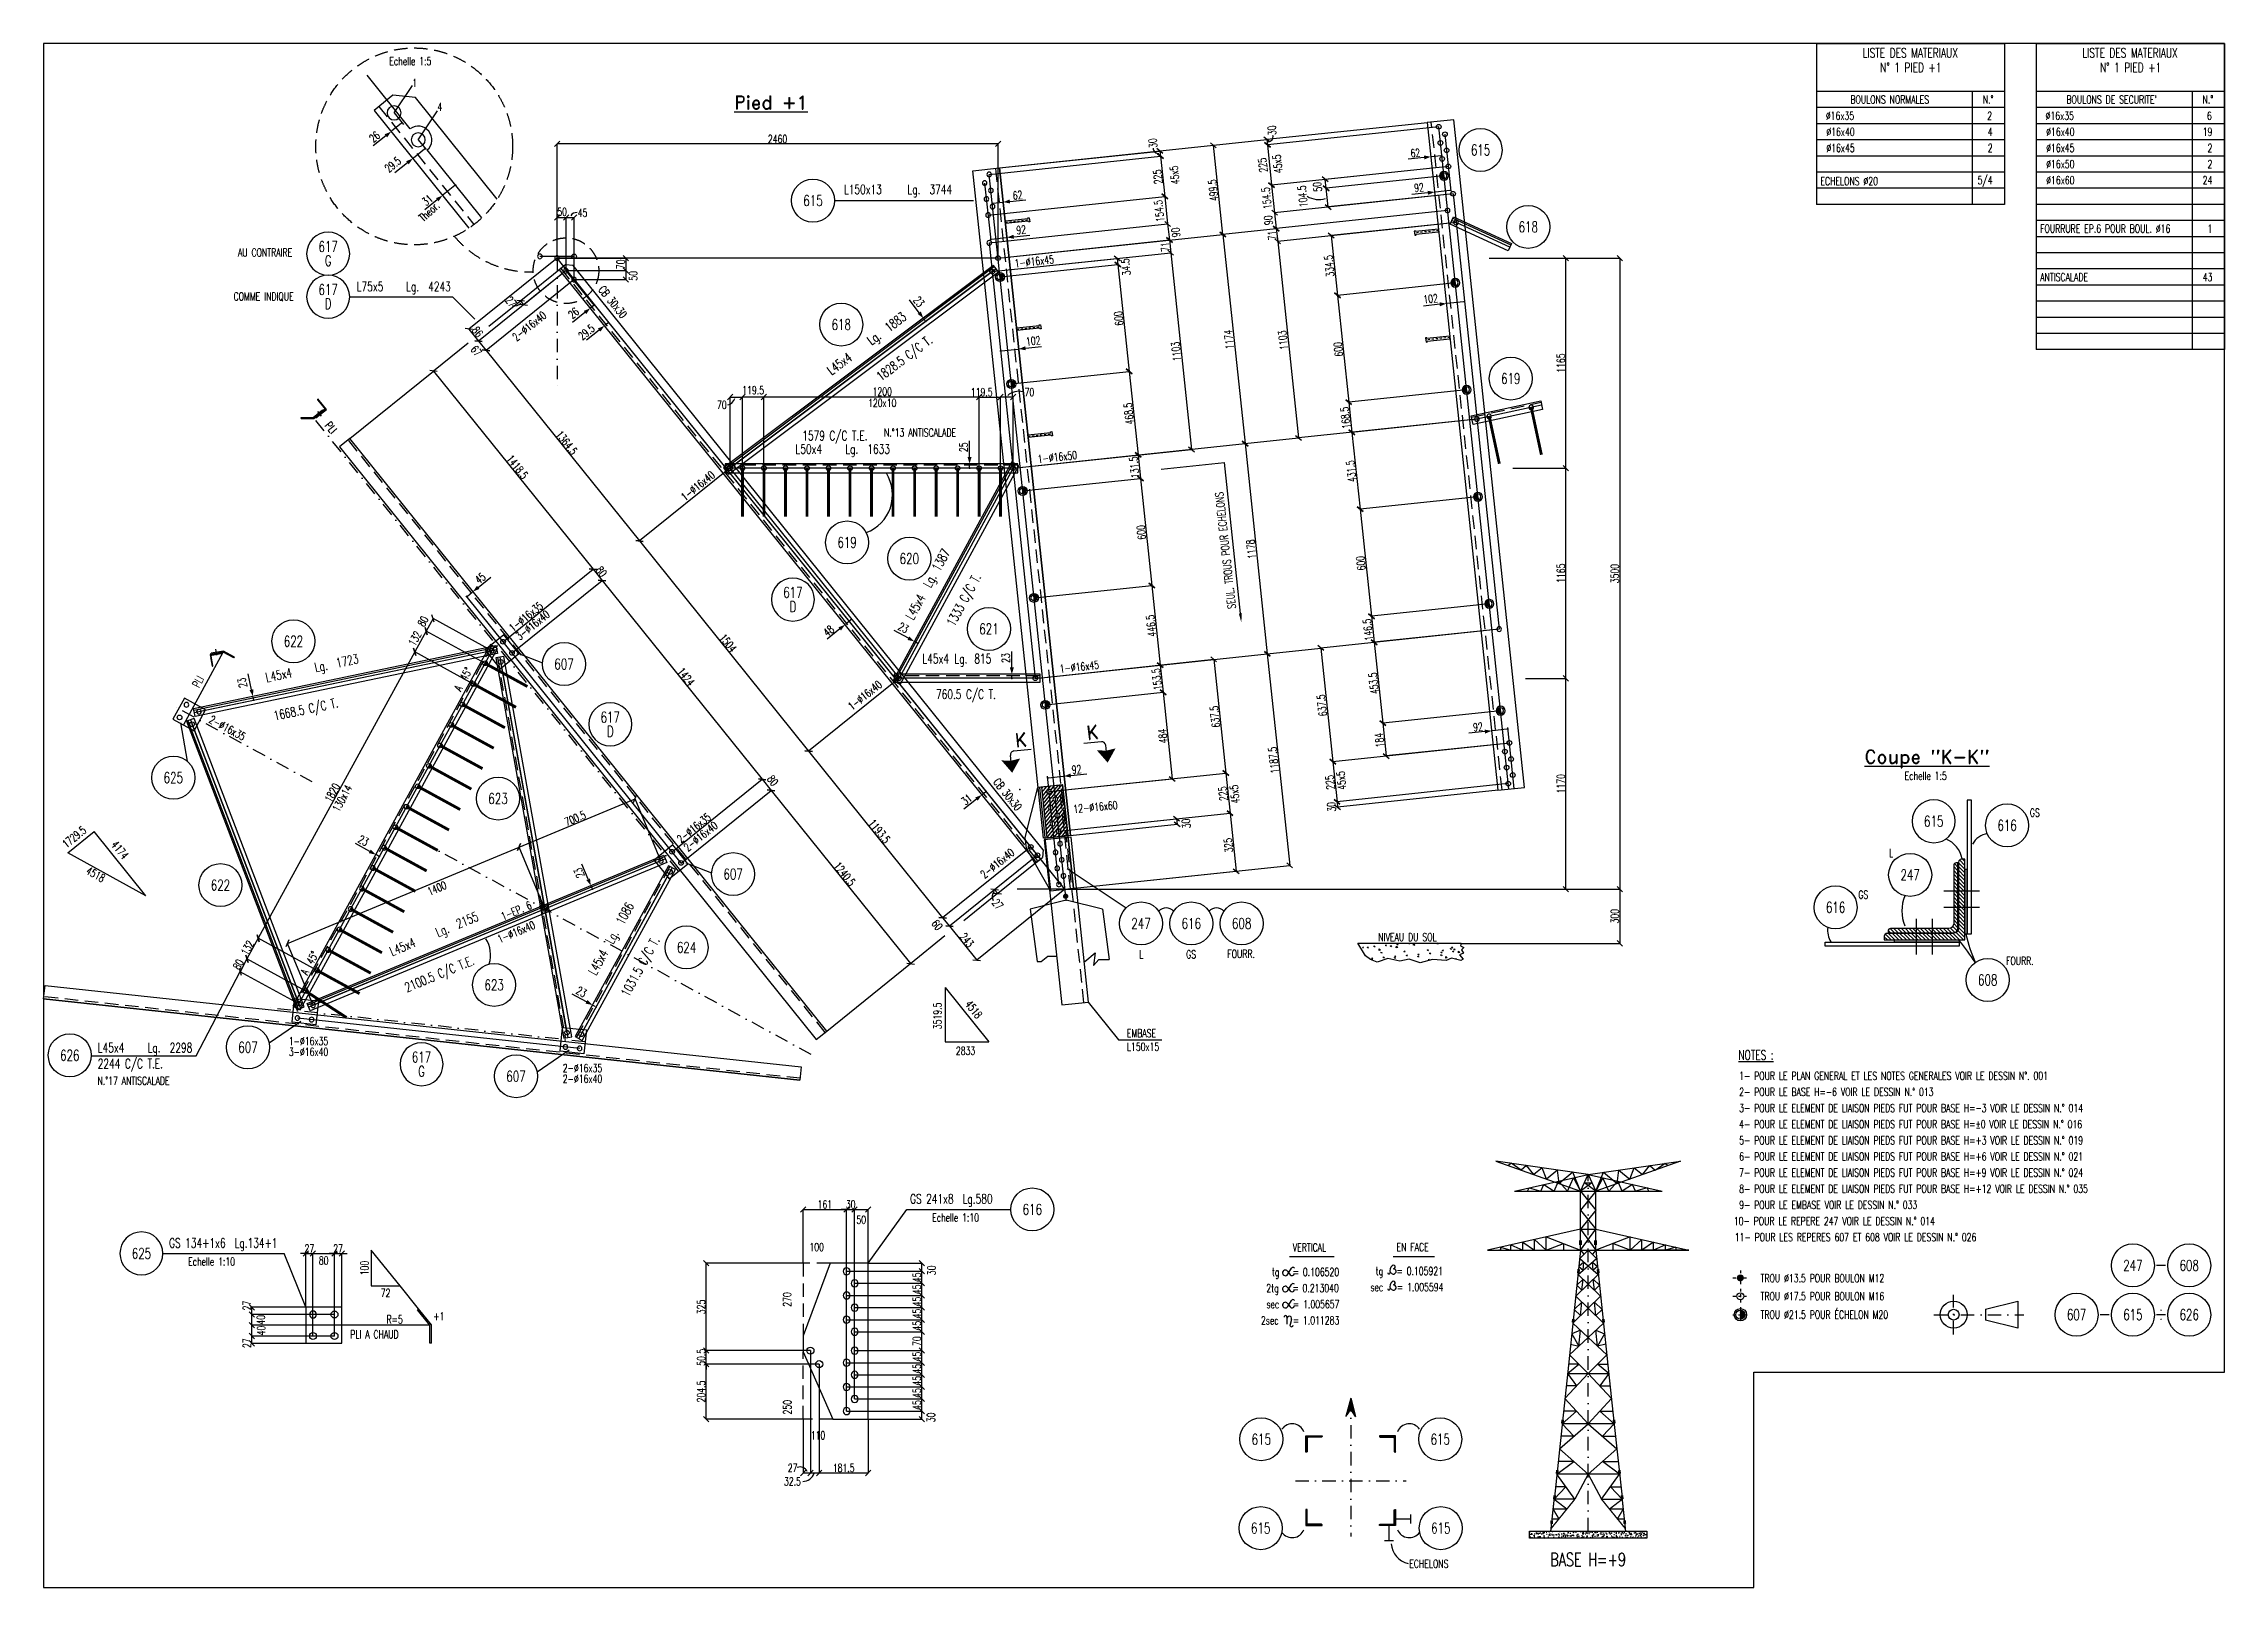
# Model space of a CAD drawing. Header units: feet. Extents: x 375 to 12540, y 75 to 8685.
import ezdxf
from ezdxf.enums import TextEntityAlignment as Align

# ---------------------------------------------------------------- set-up
doc = ezdxf.new("R2010")
doc.units = ezdxf.units.FT
doc.header["$LTSCALE"] = 150
doc.header["$MEASUREMENT"] = 0
doc.linetypes.add('DASHDOT', pattern=[1, 0.5, -0.25, 0, -0.25])
doc.linetypes.add('DASHED', pattern=[0.75, 0.5, -0.25])
doc.layers.get('0').update_dxf_attribs({"linetype": 'CONTINUOUS'})
for name, color, linetype in [('035B', 7, 'CONTINUOUS'), ('ASSI', 6, 'CONTINUOUS'), ('BOLLINI_1', 7, 'CONTINUOUS'), ('BOLLINI_5', 7, 'CONTINUOUS'), ('Echelon', 3, 'CONTINUOUS'), ('FORI', 2, 'CONTINUOUS'), ('LINEA-MEDIA', 7, 'CONTINUOUS'), ('LINEA_ANG', 2, 'CONTINUOUS'), ('LINEE_PIASTRA', 2, 'CONTINUOUS'), ('LINEE_PIASTRE', 2, 'CONTINUOUS'), ('LM', 7, 'CONTINUOUS'), ('LP', 1, 'CONTINUOUS'), ('LS', 7, 'CONTINUOUS'), ('LSP', 1, 'CONTINUOUS'), ('MZ', 6, 'DASHDOT'), ('NOTATION', 2, 'CONTINUOUS'), ('PIASTRE', 5, 'CONTINUOUS'), ('PIEGA', 4, 'CONTINUOUS'), ('PIEGA_C_3901_50', 2, 'CONTINUOUS'), ('QT_MAL', 7, 'CONTINUOUS'), ('QT_MPR', 7, 'CONTINUOUS'), ('QT_MSP', 7, 'CONTINUOUS'), ('SEZIONI', 7, 'CONTINUOUS'), ('TESTI_A_P', 7, 'CONTINUOUS'), ('TRAT-Y', 7, 'DASHED')]:
    doc.layers.add(name, color=color, linetype=linetype)
doc.styles.add('MONO', font='romans.shx', dxfattribs={"width": 0.7})
doc.styles.add('QUOTE', font='ROMANS8.SHX', dxfattribs={"width": 0.7})
doc.styles.add('RD', font='ROMAND8.SHX', dxfattribs={"width": 0.7})
doc.styles.add('RQL', font='ROMANS8.SHX', dxfattribs={"width": 0.7})
doc.styles.add('RS', font='ROMANS8.shx', dxfattribs={"width": 0.7})
doc.styles.get("Standard").update_dxf_attribs({"font": 'ROMANS8.SHX', "width": 0.7})
doc.dimstyles.new('FRECCE1', dxfattribs={"dimtxt": 45, "dimasz": 5, "dimexe": 0, "dimexo": 0, "dimgap": 1, "dimtad": 1, "dimdsep": 46, "dimtxsty": 'RS', "dimblk1": 'QUOTP', "dimblk2": 'QUOTF', "dimsah": 1, "dimcen": 0, "dimclrd": 2, "dimclre": 2, "dimclrt": 7, "dimadec": 0, "dimazin": 0, "dimtfac": 1, "dimtix": 1, "dimtmove": 2, "dimatfit": 3, "dimldrblk": 'QUOTP', "dimfxl": 1, "dimtolj": 1, "dimtzin": 0, "dimarcsym": 0})
doc.dimstyles.new('TRATTO', dxfattribs={"dimscale": 0, "dimtxt": 45, "dimasz": 30, "dimexe": 0, "dimexo": 0.06, "dimgap": 5, "dimtad": 1, "dimzin": 0, "dimdsep": 46, "dimtxsty": 'RS', "dimblk1": 'OBLIQUE', "dimblk2": 'OBLIQUE', "dimsah": 1, "dimcen": 0.09, "dimclrd": 2, "dimclre": 2, "dimclrt": 7, "dimadec": 0, "dimazin": 0, "dimtfac": 1, "dimtix": 1, "dimtmove": 2, "dimatfit": 3, "dimfxl": 1, "dimtolj": 1, "dimtzin": 0, "dimarcsym": 0})

msp = doc.modelspace()

# ---------------------------------------------------------------- texts
at = {"color": 7, "style": 'RS', "width": 0.7}
msp.add_text('ECHELONS', height=45, dxfattribs=at).set_placement((7992.825, 184.514))
at = {"layer": '035B', "style": 'MONO', "width": 0.7}
for s, rotation, p in [('1729.5', 38.8298461, (501.724, 4195.873)), ('4174', 308.8298461, (748.97, 4215.879)), ('4518', 331.3374473, (606.776, 4057.224)), ('3519.5', 90, (5383.08, 3187.92)), ('4518', 308.8298461, (5511.611, 3326.473))]:
    msp.add_text(s, height=45, rotation=rotation, dxfattribs=at).set_placement(p)
for s, p in [('L', (10669.534, 4148.42)), ('L', (6486.669, 3583.261)), ('GS', (6748.338, 3583.261)), ('FOURR.', (6978.079, 3585.628)), ('2833', (5463.756, 3045.191))]:
    msp.add_text(s, height=45, dxfattribs=at).set_placement(p)
at = {"layer": 'LINEA-MEDIA', "style": 'RS', "width": 0.7}
for s, height, p in [('VERTICAL', 45.0005, (7343.267, 1948.5)), ('EN FACE', 45.0005, (7921.95, 1950.623)), ('tg   = 0.106520', 45.00053, (7226.726, 1811.523)), ('tg   = 0.105921', 45.00053, (7805.952, 1816.955)), ('2tg   = 0.213040', 45.00053, (7195.622, 1721.522)), ('sec   = 1.005594', 45.00053, (7776.082, 1726.954)), ('2sec   = 1.011283', 45.00053, (7165.905, 1541.52)), ('sec   = 1.005657', 45.00053, (7195.953, 1631.521))]:
    msp.add_text(s, height=height, dxfattribs=at).set_placement(p)
at = {"layer": 'LM', "style": 'RD', "width": 0.7}
for s, p in [('LISTE DES MATERIAUX', (10787.799, 8633.187)), ('LISTE DES MATERIAUX', (12013.732, 8633.187)), ('N%%D 1 PIED +1', (10790.736, 8552.185)), ('N%%D 1 PIED +1', (12016.668, 8552.185))]:
    msp.add_text(s, height=52.49475, dxfattribs=at).set_placement(p, align=Align.MIDDLE)
at = {"layer": 'LM', "style": 'RS', "width": 0.7}
for s, p in [('1- POUR LE PLAN GENERAL ET LES NOTES GENERALES VOIR LE DESSIN N%%D. 001', (9833.355, 2905.645)), ('2- POUR LE BASE H=-6 VOIR LE DESSIN N.° 013', (9833.355, 2815.645)), ('3- POUR LE ELEMENT DE LIAISON PIEDS FUT POUR BASE H=-3 VOIR LE DESSIN N.° 014', (9833.355, 2725.645)), ('4- POUR LE ELEMENT DE LIAISON PIEDS FUT POUR BASE H=%%P0 VOIR LE DESSIN N.° 016', (9833.355, 2635.645)), ('5- POUR LE ELEMENT DE LIAISON PIEDS FUT POUR BASE H=+3 VOIR LE DESSIN N.° 019', (9833.355, 2545.645)), ('6- POUR LE ELEMENT DE LIAISON PIEDS FUT POUR BASE H=+6 VOIR LE DESSIN N.° 021', (9833.355, 2455.645)), ('7- POUR LE ELEMENT DE LIAISON PIEDS FUT POUR BASE H=+9 VOIR LE DESSIN N.° 024', (9833.355, 2365.645)), ('8- POUR LE ELEMENT DE LIAISON PIEDS FUT POUR BASE H=+12 VOIR LE DESSIN N.° 035', (9833.355, 2275.645)), ('9- POUR LE EMBASE VOIR LE DESSIN N.° 033', (9833.355, 2185.645)), ('10- POUR LE REPERE 247 VOIR LE DESSIN N.° 014', (9803.543, 2095.645)), ('11- POUR LES REPERES 607 ET 608 VOIR LE DESSIN N.° 026', (9808.93, 2005.645))]:
    msp.add_text(s, height=45, dxfattribs=at).set_placement(p)
at = {"layer": 'LM', "linetype": 'ByBlock', "style": 'RS', "width": 0.7}
for s, p in [('TROU %%C13.5 POUR BOULON M12', (9952.709, 1776.617)), ('TROU %%C17.5 POUR BOULON M16', (9952.738, 1676.281)), ('TROU %%C21.5 POUR ÉCHELON M20', (9952.719, 1573.661))]:
    msp.add_text(s, height=45, dxfattribs=at).set_placement(p)
at = {"layer": 'LM', "char_height": 44.9937, "style": 'RD'}
for s, insert, attachment_point in [('BOULONS NORMALES', (10453.882, 8373.006), 4), ('N.°', (11251.827, 8373.006), 6), ("BOULONS DE SECURITE'", (11658.906, 8373.006), 4), ('N.°', (12477.759, 8373.006), 6)]:
    msp.add_mtext(s, dxfattribs=dict(at, insert=insert, attachment_point=attachment_point))
at = {"layer": 'LS', "color": 7, "style": 'RS', "width": 0.7}
for s, height, p in [('Echelle 1:5', 45, (2302.817, 8564.959)), ('∅16x35', 44.9937, (10316.697, 8260.492)), ('∅16x35', 44.9937, (11542.63, 8260.492)), ('∅16x40', 44.9937, (10319.855, 8170.547)), ('∅16x40', 44.9937, (11545.788, 8170.547)), ('∅16x45', 44.9937, (10319.855, 8080.547)), ('∅16x45', 44.9937, (11545.788, 8080.547)), ('∅16x50', 44.9937, (11545.788, 7990.56)), ('ECHELONS %%C20', 44.9937, (10286.366, 7895.522)), ('∅16x60', 44.9937, (11545.788, 7900.572)), ('FOURRURE EP.6 POUR BOUL. %%C16', 44.9937, (11512.298, 7630.56)), ('ANTISCALADE', 44.9937, (11512.298, 7360.598)), ('Echelle 1:5', 45, (10756.449, 4578.981)), ('NIVEAU DU SOL', 45, (7820.242, 3679.419)), ('EMBASE', 45, (6417.506, 3143.093)), ('L150x15', 45, (6417.506, 3067.843)), ('Echelle 1:10', 45, (5331.149, 2115.161)), ('Echelle 1:10', 45, (1180.749, 1869.524))]:
    msp.add_text(s, height=height, dxfattribs=at).set_placement(p)
at = {"layer": 'LS', "color": 3, "style": 'RD'}
for s, p in [('%%UPied +1', (4432.533, 8357.029)), ('%%UCoupe "K-K"', (10880.645, 4695.229, -2509.509))]:
    msp.add_text(s, height=75, dxfattribs=at).set_placement(p, align=Align.MIDDLE)
at = {"layer": 'LS', "color": 7, "style": 'RS', "width": 0.7}
for s, height, p in [('2', 44.994, (11243.952, 8260.492)), ('6', 44.994, (12469.884, 8260.492)), ('4', 44.994, (11247.11, 8170.547)), ('19', 44.9937, (12473.042, 8170.547)), ('2', 44.994, (11247.11, 8080.547)), ('2', 44.994, (12473.042, 8080.547)), ('2', 44.994, (12473.042, 7990.56)), ('5/4', 44.9937, (11247.11, 7900.572)), ('24', 44.9937, (12473.042, 7900.56)), ('1', 44.994, (12473.042, 7630.585)), ('43', 44.9937, (12473.042, 7360.623))]:
    msp.add_text(s, height=height, dxfattribs=at).set_placement(p, align=Align.RIGHT)
for s, rotation, p in [('PLI', 308.8298461, (1977.806, 6543.586)), ('PLI', 61.3374473, (1236.435, 5126.587)), ('100', 90, (2165.556, 1856.051))]:
    msp.add_text(s, height=45, rotation=rotation, dxfattribs=at).set_placement(p, align=Align.MIDDLE)
at = {"layer": 'LS', "color": 3, "style": 'RD'}
for p in [(6225.157, 4843.768), (5825.786, 4801.467)]:
    msp.add_text('K', height=75, rotation=6.0462819, dxfattribs=at).set_placement(p, align=Align.MIDDLE)
at = {"layer": 'LS', "color": 2, "style": 'RS', "width": 0.7}
for s, p in [('100', (4687.315, 1973.037)), ('110', (4694.815, 923.037))]:
    msp.add_text(s, height=45, dxfattribs=at).set_placement(p, align=Align.MIDDLE)
at = {"layer": 'LS', "color": 7, "style": 'RS', "width": 0.7}
msp.add_text('72', height=45, dxfattribs=at).set_placement((2282.116, 1717.446), align=Align.MIDDLE)
at = {"layer": 'LS', "color": 2, "style": 'RS', "width": 0.7}
for s, p in [('270', (4522.315, 1680.537)), ('250', (4523.612, 1079.921))]:
    msp.add_text(s, height=45, rotation=90, dxfattribs=at).set_placement(p, align=Align.MIDDLE)
at = {"layer": 'LS', "color": 7, "char_height": 45, "attachment_point": 5, "style": 'RS'}
for s, insert in [('1', (2444.655, 8465.718)), ('4', (2584.567, 8333.025))]:
    msp.add_mtext(s, dxfattribs=dict(at, insert=insert))
at = {"layer": 'LS', "color": 3, "insert": (8990.447, 230.122), "char_height": 75, "attachment_point": 5, "style": 'RD'}
msp.add_mtext('BASE H=+9', dxfattribs=at)
at = {"layer": 'NOTATION', "color": 7, "style": 'RS', "width": 0.7}
msp.add_text('%%uNOTES :', height=52.5, dxfattribs=at).set_placement((9828.739, 3017.996))
at = {"layer": 'QT_MPR', "color": 0, "style": 'RS', "width": 0.7}
for s, p in [('N.°13 ANTISCALADE', (5062.966, 6492.909)), ('N.°17 ANTISCALADE', (675.402, 2878.255))]:
    msp.add_text(s, height=45, dxfattribs=at).set_placement(p)
at = {"layer": 'QT_MSP', "color": 7, "insert": (6967.722, 5858.162), "char_height": 45, "attachment_point": 5, "rotation": 96.2849175, "style": 'RS'}
msp.add_mtext('\\A1;SEUL. TROUS POUR ECHELONS', dxfattribs=at)
at = {"layer": 'TESTI_A_P', "style": 'RS', "width": 0.7}
for s, rotation, p in [('Theor.', 42.8417294, (2494.141, 7688.427)), ('FOURR.', 0.000003, (11322.02, 3546.906))]:
    msp.add_text(s, height=45, rotation=rotation, dxfattribs=at).set_placement(p)
for s, p in [('AU CONTRAIRE', (1458.887, 7497.448)), ('COMME INDIQUE', (1434.703, 7252.567)), ('GS', (11454.933, 4373.37)), ('GS', (10498.076, 3915.943))]:
    msp.add_text(s, height=45, dxfattribs=at).set_placement(p)

# ---------------------------------------------------------------- blocks, each defined once
blk = doc.blocks.new('16')
blk.add_circle((0, 0), 1)
blk = doc.blocks.new('ASSE98')
blk.add_line((0, 0), (1, 0))
at = {"color": 7, "style": 'QUOTE', "width": 0.5, "flags": 1}
for tag, p in [('TI', (1.3831, 6.8273)), ('DI_S', (1.3831, 6.4218)), ('D_S', (1.3831, 6.0209)), ('E_S', (1.3831, 5.6806)), ('NFORI', (1.3645, 5.2979)), ('ALAR', (1.3635, 4.9325)), ('FAM', (1.3775, 4.5465)), ('ALA', (1.3831, 4.1926)), ('DISP2', (1.3831, 3.8497)), ('DISP1', (1.3831, 3.5069)), ('PINZAF', (1.3831, 3.164)), ('PINZAI', (1.3831, 2.8211)), ('TRP', (1.3831, 2.4783)), ('NP', (1.3831, 2.1354)), ('SV', (1.3831, 1.7926)), ('PESO', (1.3831, 1.4497)), ('QUA', (1.3831, 1.1069)), ('LUN', (1.3831, 0.764)), ('PROF', (1.3831, 0.4211)), ('POS', (1.3831, 0.0783))]:
    blk.add_attdef(tag, p, '', height=0.2, dxfattribs=at)
at = {"color": 7, "flags": 1}
for tag, p in [('LAV1', (3.0743, 6.8285)), ('LAV2', (3.0743, 6.4951)), ('LAV3', (3.0743, 6.1618)), ('LAV4', (3.0743, 5.8285)), ('LAV5', (3.0743, 5.4951)), ('LAV6', (3.0743, 5.1618)), ('LAV7', (3.0743, 4.8285)), ('LAV8', (3.0743, 4.4951)), ('LAV9', (3.0743, 4.1618)), ('LAV10', (3.0743, 3.8285))]:
    blk.add_attdef(tag, p, '', height=0.2, dxfattribs=at)
blk = doc.blocks.new('QUOTP')
at = {"layer": 'ASSI', "color": 2, "const_width": 1.07}
blk.add_lwpolyline([(-0.5, 0, 1), (0.5, 0, 1)], format="xyb", close=True, dxfattribs=at)
blk = doc.blocks.new('QUOTF')
at = {"layer": 'LS', "color": 2}
blk.add_line((7.5, 0), (25.5, 0), dxfattribs=at)
blk.add_solid([(7.5, 2.25), (0, 0), (7.5, -2.25)], dxfattribs=at)
blk = doc.blocks.new('*D22')
at = {"layer": 'QT_MAL', "color": 2, "lineweight": -2, "transparency": 16777216}
blk.add_line((5671, 7795), (5723, 7801), dxfattribs=at)
at = {"layer": 'QT_MAL', "color": 2, "lineweight": -2, "transparency": 16777216, "xscale": 5, "yscale": 5, "zscale": 5}
for name, p, rotation in [('QUOTP', (5666, 7794), 186.0462819171396), ('QUOTF', (5728, 7801), 6.046281917139565)]:
    blk.add_blockref(name, p, dxfattribs=dict(at, rotation=rotation))
at = {"layer": 'QT_MAL', "color": 7, "transparency": 16777216, "insert": (5808, 7840), "char_height": 45, "attachment_point": 5, "rotation": 6.0463, "style": 'RS'}
blk.add_mtext('\\A1;62', dxfattribs=at)
blk = doc.blocks.new('A$C6E393FD9')
at = {"layer": 'Echelon'}
blk.add_lwpolyline([(3, 0), (0, 20), (169, 41), (168, 47), (178, 48), (182, 17), (172, 16), (171, 22), (3, 0)], close=True, dxfattribs=at)
at = {"layer": 'MZ', "ltscale": 0.2}
blk.add_line((1, 10), (180, 33), dxfattribs=at)
blk = doc.blocks.new('_OBLIQUE')
at = {"color": 0, "linetype": 'ByBlock'}
blk.add_line((-0.5, -0.5), (0.5, 0.5), dxfattribs=at)
blk = doc.blocks.new('*D23')
at = {"layer": 'QT_MPR', "color": 2, "lineweight": -2, "transparency": 16777216}
for p, q in [((3239, 7489), (3239, 8126)), ((5699, 8126), (3239, 8126)), ((5699, 7489), (5699, 8126))]:
    blk.add_line(p, q, dxfattribs=at)
at = {"layer": 'QT_MPR', "color": 2, "lineweight": -2, "transparency": 16777216, "xscale": 30, "yscale": 30, "zscale": 30, "rotation": 180}
blk.add_blockref('_OBLIQUE', (3239, 8126), dxfattribs=at)
at = {"layer": 'QT_MPR', "color": 2, "lineweight": -2, "transparency": 16777216, "xscale": 30, "yscale": 30, "zscale": 30}
blk.add_blockref('_OBLIQUE', (5699, 8126), dxfattribs=at)
at = {"layer": 'QT_MPR', "color": 7, "transparency": 16777216, "insert": (4469, 8153), "char_height": 45, "attachment_point": 5, "style": 'RS'}
blk.add_mtext('\\A1;2460', dxfattribs=at)
blk = doc.blocks.new('*D24')
at = {"layer": 'QT_MAL', "color": 2, "lineweight": -2, "transparency": 16777216}
blk.add_line((5718, 6972), (5810, 6981), dxfattribs=at)
at = {"layer": 'QT_MAL', "color": 2, "lineweight": -2, "transparency": 16777216, "xscale": 5, "yscale": 5, "zscale": 5}
for name, p, rotation in [('QUOTP', (5713, 6971), 186.0462819171397), ('QUOTF', (5815, 6982), 6.046281917139768)]:
    blk.add_blockref(name, p, dxfattribs=dict(at, rotation=rotation))
at = {"layer": 'QT_MAL', "color": 7, "transparency": 16777216, "insert": (5895, 7027), "char_height": 45, "attachment_point": 5, "rotation": 6.0463, "style": 'RS'}
blk.add_mtext('\\A1;102', dxfattribs=at)
blk = doc.blocks.new('*D25')
at = {"layer": 'QT_MAL', "color": 2, "lineweight": -2, "transparency": 16777216}
blk.add_line((5662, 7595), (5744, 7603), dxfattribs=at)
at = {"layer": 'QT_MAL', "color": 2, "lineweight": -2, "transparency": 16777216, "xscale": 5, "yscale": 5, "zscale": 5}
for name, p, rotation in [('QUOTP', (5658, 7594), 186.0462819171397), ('QUOTF', (5749, 7604), 6.046281917139768)]:
    blk.add_blockref(name, p, dxfattribs=dict(at, rotation=rotation))
at = {"layer": 'QT_MAL', "color": 7, "transparency": 16777216, "insert": (5828, 7647), "char_height": 45, "attachment_point": 5, "rotation": 6.0463, "style": 'RS'}
blk.add_mtext('\\A1;92', dxfattribs=at)
blk = doc.blocks.new('MRKR_98')
blk.add_point((0, 0))
at = {"color": 7, "style": 'QUOTE', "width": 0.5, "flags": 1}
for tag, p in [('AUX2', (3.71, 4.93)), ('NFORI', (3.72, 5.3)), ('TI', (3.73, 6.83)), ('AUX1', (3.73, 4.19)), ('DI_S', (3.73, 6.42)), ('D_S', (3.73, 6.02)), ('E_S', (3.73, 5.68)), ('FAM', (3.73, 4.55)), ('COMMESSA', (3.73, 3.85)), ('MD', (3.73, 3.51)), ('MP', (3.73, 3.16)), ('LARGHEZZA', (3.73, 2.82)), ('SPESSORE', (3.73, 2.48)), ('NP', (3.73, 2.14)), ('SV', (3.73, 1.79)), ('PESO', (3.73, 1.45)), ('QUA', (3.73, 1.11)), ('LUN', (3.73, 0.76)), ('PROF', (3.73, 0.42)), ('POS', (3.73, 0.08))]:
    blk.add_attdef(tag, p, '', height=0.2, dxfattribs=at)
at = {"color": 7, "flags": 1}
for tag, p in [('LAV1', (5.26, 6.88)), ('LAV2', (5.26, 6.55)), ('LAV3', (5.26, 6.21)), ('LAV4', (5.26, 5.88)), ('LAV5', (5.26, 5.55)), ('LAV6', (5.26, 5.21)), ('LAV7', (5.26, 4.88)), ('LAV8', (5.26, 4.55)), ('LAV9', (5.26, 4.21)), ('LAV10', (5.26, 3.88))]:
    blk.add_attdef(tag, p, '', height=0.2, dxfattribs=at)
blk = doc.blocks.new('*D68')
at = {"layer": 'QT_MAL', "color": 2, "lineweight": -2, "transparency": 16777216}
blk.add_line((3440, 7222), (3428, 7212), dxfattribs=at)
at = {"layer": 'QT_MAL', "color": 2, "lineweight": -2, "transparency": 16777216, "xscale": 5, "yscale": 5, "zscale": 5}
for name, p, rotation in [('QUOTF', (3424, 7209), 218.829846068403), ('QUOTP', (3444, 7225), 38.82984606840296)]:
    blk.add_blockref(name, p, dxfattribs=dict(at, rotation=rotation))
at = {"layer": 'QT_MAL', "color": 7, "transparency": 16777216, "insert": (3331, 7182), "char_height": 45, "attachment_point": 5, "rotation": 38.8298, "style": 'RS'}
blk.add_mtext('\\A1;26', dxfattribs=at)
blk = doc.blocks.new('*D69')
at = {"layer": 'QT_MAL', "color": 2, "lineweight": -2, "transparency": 16777216}
blk.add_line((3522, 7126), (3507, 7114), dxfattribs=at)
at = {"layer": 'QT_MAL', "color": 2, "lineweight": -2, "transparency": 16777216, "xscale": 5, "yscale": 5, "zscale": 5}
for name, p, rotation in [('QUOTF', (3503, 7111), 218.829846068403), ('QUOTP', (3526, 7129), 38.82984606840296)]:
    blk.add_blockref(name, p, dxfattribs=dict(at, rotation=rotation))
at = {"layer": 'QT_MAL', "color": 7, "transparency": 16777216, "insert": (3403, 7076), "char_height": 45, "attachment_point": 5, "rotation": 38.8298, "style": 'RS'}
blk.add_mtext('\\A1;29.5', dxfattribs=at)
blk = doc.blocks.new('*D70')
at = {"layer": 'QT_MAL', "color": 2, "lineweight": -2, "transparency": 16777216}
blk.add_line((5629, 4511), (5612, 4498), dxfattribs=at)
at = {"layer": 'QT_MAL', "color": 2, "lineweight": -2, "transparency": 16777216, "xscale": 5, "yscale": 5, "zscale": 5}
for name, p, rotation in [('QUOTF', (5608, 4495), 218.829846068403), ('QUOTP', (5633, 4514), 38.82984606840296)]:
    blk.add_blockref(name, p, dxfattribs=dict(at, rotation=rotation))
at = {"layer": 'QT_MAL', "color": 7, "transparency": 16777216, "insert": (5524, 4469), "char_height": 45, "attachment_point": 5, "rotation": 38.8298, "style": 'RS'}
blk.add_mtext('\\A1;31', dxfattribs=at)
blk = doc.blocks.new('*D27')
at = {"layer": 'QT_MAL', "color": 2, "lineweight": -2, "transparency": 16777216}
blk.add_line((4878, 5471), (4849, 5447), dxfattribs=at)
at = {"layer": 'QT_MAL', "color": 2, "lineweight": -2, "transparency": 16777216, "xscale": 5, "yscale": 5, "zscale": 5}
for name, p, rotation in [('QUOTP', (4882, 5474), 38.82984606840296), ('QUOTF', (4845, 5444), 218.829846068403)]:
    blk.add_blockref(name, p, dxfattribs=dict(at, rotation=rotation))
at = {"layer": 'QT_MAL', "color": 7, "transparency": 16777216, "insert": (4754, 5410), "char_height": 45, "attachment_point": 5, "rotation": 38.8298, "style": 'RS'}
blk.add_mtext('\\A1;48', dxfattribs=at)
blk = doc.blocks.new('*D71')
at = {"layer": 'LS', "color": 2, "lineweight": -2, "transparency": 16777216}
for p, q in [((8641, 5145), (8867, 5145)), ((8867, 3969), (8867, 5145)), ((6072, 3969), (8867, 3969))]:
    blk.add_line(p, q, dxfattribs=at)
at = {"layer": 'LS', "color": 2, "lineweight": -2, "transparency": 16777216, "xscale": 30, "yscale": 30, "zscale": 30}
for p, rotation in [((8867, 5145), 90), ((8867, 3969), 270)]:
    blk.add_blockref('_OBLIQUE', p, dxfattribs=dict(at, rotation=rotation))
at = {"layer": 'LS', "color": 7, "transparency": 16777216, "insert": (8839, 4557), "char_height": 45, "attachment_point": 5, "rotation": 90, "style": 'RS'}
blk.add_mtext('\\A1;1170', dxfattribs=at)
blk = doc.blocks.new('*D72')
at = {"layer": 'LS', "color": 2, "lineweight": -2, "transparency": 16777216}
for p, q in [((8438, 7489), (8867, 7489)), ((8867, 6317), (8867, 7489)), ((8571, 6317), (8867, 6317))]:
    blk.add_line(p, q, dxfattribs=at)
at = {"layer": 'LS', "color": 2, "lineweight": -2, "transparency": 16777216, "xscale": 30, "yscale": 30, "zscale": 30}
for p, rotation in [((8867, 7489), 90), ((8867, 6317), 270)]:
    blk.add_blockref('_OBLIQUE', p, dxfattribs=dict(at, rotation=rotation))
at = {"layer": 'LS', "color": 7, "transparency": 16777216, "insert": (8839, 6903), "char_height": 45, "attachment_point": 5, "rotation": 90, "style": 'RS'}
blk.add_mtext('\\A1;1165', dxfattribs=at)
blk = doc.blocks.new('*D73')
at = {"layer": 'LS', "color": 2, "lineweight": -2, "transparency": 16777216}
for p, q in [((8438, 7489), (9167, 7489)), ((9167, 7489), (9167, 3969)), ((6072, 3969), (9167, 3969))]:
    blk.add_line(p, q, dxfattribs=at)
at = {"layer": 'LS', "color": 2, "lineweight": -2, "transparency": 16777216, "xscale": 30, "yscale": 30, "zscale": 30}
for p, rotation in [((9167, 7489), 90), ((9167, 3969), 270)]:
    blk.add_blockref('_OBLIQUE', p, dxfattribs=dict(at, rotation=rotation))
at = {"layer": 'LS', "color": 7, "transparency": 16777216, "insert": (9139, 5729), "char_height": 45, "attachment_point": 5, "rotation": 90, "style": 'RS'}
blk.add_mtext('\\A1;3500', dxfattribs=at)
blk = doc.blocks.new('*D74')
at = {"layer": 'LS', "color": 2, "lineweight": -2, "transparency": 16777216}
for p, q in [((6072, 3969), (9167, 3969)), ((9167, 3969), (9167, 3667)), ((8281, 3667), (9167, 3667))]:
    blk.add_line(p, q, dxfattribs=at)
at = {"layer": 'LS', "color": 2, "lineweight": -2, "transparency": 16777216, "xscale": 30, "yscale": 30, "zscale": 30}
for p, rotation in [((9167, 3969), 90), ((9167, 3667), 270)]:
    blk.add_blockref('_OBLIQUE', p, dxfattribs=dict(at, rotation=rotation))
at = {"layer": 'LS', "color": 7, "transparency": 16777216, "insert": (9139, 3818), "char_height": 45, "attachment_point": 5, "rotation": 90, "style": 'RS'}
blk.add_mtext('\\A1;300', dxfattribs=at)
blk = doc.blocks.new('*D75')
at = {"layer": 'LS', "color": 2, "lineweight": -2, "transparency": 16777216}
for p, q in [((8571, 6317), (8867, 6317)), ((8867, 5145), (8867, 6317)), ((8641, 5145), (8867, 5145))]:
    blk.add_line(p, q, dxfattribs=at)
at = {"layer": 'LS', "color": 2, "lineweight": -2, "transparency": 16777216, "xscale": 30, "yscale": 30, "zscale": 30}
for p, rotation in [((8867, 6317), 90), ((8867, 5145), 270)]:
    blk.add_blockref('_OBLIQUE', p, dxfattribs=dict(at, rotation=rotation))
at = {"layer": 'LS', "color": 7, "transparency": 16777216, "insert": (8839, 5731), "char_height": 45, "attachment_point": 5, "rotation": 90, "style": 'RS'}
blk.add_mtext('\\A1;1165', dxfattribs=at)
blk = doc.blocks.new('P20')
at = {"color": 0}
for p, q in [((0, 0.98), (0.02, 1)), ((0, 0.94), (0.06, 1)), ((1, -0.01), (0, 0.99)), ((0, 0.89), (0.1, 0.99)), ((0, 0.85), (0.14, 0.99)), ((0, 0.8), (0.18, 0.98)), ((0, 0.76), (0.22, 0.98)), ((0, 0.71), (0.25, 0.97)), ((0, 0.67), (0.29, 0.96)), ((1, -0.05), (0, 0.95)), ((0, 0.62), (0.32, 0.95)), ((0, 0.58), (0.36, 0.93)), ((0, 0.53), (0.39, 0.92)), ((0, 0.49), (0.42, 0.91)), ((1, -0.09), (0, 0.9)), ((0, 0.44), (0.45, 0.89)), ((0, 0.4), (0.48, 0.88)), ((0.99, -0.13), (0, 0.86)), ((0, 0.35), (0.51, 0.86)), ((0, 0.31), (0.54, 0.84)), ((0, 0.26), (0.56, 0.83)), ((0.99, -0.17), (0, 0.81)), ((0, 0.22), (0.59, 0.81)), ((0, 0.17), (0.61, 0.79)), ((0.98, -0.21), (0, 0.77)), ((0, 0.13), (0.64, 0.77)), ((0, 0.08), (0.66, 0.75)), ((0, 0.04), (0.69, 0.73)), ((0.97, -0.25), (0, 0.72)), ((0, -0.01), (0.71, 0.7)), ((0.96, -0.28), (0, 0.68)), ((0, -0.05), (0.73, 0.68)), ((0, -0.1), (0.75, 0.66)), ((0.95, -0.32), (0, 0.63)), ((0, -0.14), (0.77, 0.63)), ((0, -0.19), (0.79, 0.61)), ((0.94, -0.35), (0, 0.59)), ((0, -0.23), (0.81, 0.58)), ((0, -0.28), (0.83, 0.56)), ((0.92, -0.38), (0, 0.54)), ((0, -0.32), (0.85, 0.53)), ((0.91, -0.41), (0, 0.5)), ((0, -0.36), (0.87, 0.5)), ((0, -0.41), (0.88, 0.47)), ((0.9, -0.44), (0, 0.45)), ((0, -0.45), (0.9, 0.44)), ((0.88, -0.47), (0, 0.41)), ((0, -0.5), (0.91, 0.41)), ((0, -0.54), (0.92, 0.38)), ((0.87, -0.5), (0, 0.36)), ((0, -0.59), (0.94, 0.35)), ((0.85, -0.53), (0, 0.32)), ((0, -0.63), (0.95, 0.31)), ((0, -0.68), (0.96, 0.28)), ((0.83, -0.56), (0, 0.27)), ((0, -0.72), (0.97, 0.25)), ((0.81, -0.58), (0, 0.23)), ((0, -0.77), (0.98, 0.21)), ((0.79, -0.61), (0, 0.18)), ((0, -0.81), (0.99, 0.17)), ((0.77, -0.63), (0, 0.14)), ((0, -0.86), (0.99, 0.13)), ((0.75, -0.66), (0, 0.09)), ((0, -0.9), (1, 0.09)), ((0.73, -0.68), (0, 0.05)), ((0, -0.95), (1, 0.05)), ((0.71, -0.7), (0, 0.01)), ((0, -0.99), (1, 0.01)), ((1, 0.04), (0.04, 1)), ((1, 0.09), (0.09, 1)), ((0.99, 0.14), (0.14, 0.99)), ((0.98, 0.19), (0.19, 0.98)), ((0.97, 0.25), (0.25, 0.97)), ((0.95, 0.31), (0.31, 0.95)), ((0.92, 0.38), (0.38, 0.92)), ((0.88, 0.47), (0.47, 0.88)), ((0.81, 0.59), (0.59, 0.81)), ((0.69, -0.73), (0, -0.04)), ((0.66, -0.75), (0, -0.08)), ((0.64, -0.77), (0, -0.13)), ((0.61, -0.79), (0, -0.17)), ((0.59, -0.81), (0, -0.22)), ((0.56, -0.83), (0, -0.26)), ((0.54, -0.84), (0, -0.31)), ((0.51, -0.86), (0, -0.35)), ((0.48, -0.88), (0, -0.4)), ((0.45, -0.89), (0, -0.44)), ((0.42, -0.91), (0, -0.49)), ((0.39, -0.92), (0, -0.53)), ((0.36, -0.93), (0, -0.58)), ((0.32, -0.95), (0, -0.62)), ((0.29, -0.96), (0, -0.67)), ((0.25, -0.97), (0, -0.71)), ((0.22, -0.98), (0, -0.76)), ((0.18, -0.98), (0, -0.8)), ((0.14, -0.99), (0, -0.85)), ((0.1, -0.99), (0, -0.89)), ((0.04, -1), (1, -0.04)), ((0.09, -1), (1, -0.09)), ((0.14, -0.99), (0.99, -0.14)), ((0.19, -0.98), (0.98, -0.19)), ((0.25, -0.97), (0.97, -0.25)), ((0.31, -0.95), (0.95, -0.31)), ((0.38, -0.92), (0.92, -0.38)), ((0.47, -0.88), (0.88, -0.47)), ((0.59, -0.81), (0.81, -0.59))]:
    blk.add_line(p, q, dxfattribs=at)
for radius in [1.5, 1]:
    blk.add_circle((0, 0), radius)
blk = doc.blocks.new('*D76')
at = {"layer": 'QT_MPR', "color": 2, "lineweight": -2, "transparency": 16777216}
for p, q in [((5650, 7955), (6605, 8057)), ((5707, 7992), (6602, 8086)), ((6602, 8086), (6605, 8057))]:
    blk.add_line(p, q, dxfattribs=at)
at = {"layer": 'QT_MPR', "color": 2, "lineweight": -2, "transparency": 16777216, "xscale": 30, "yscale": 30, "zscale": 30}
for p, rotation in [((6602, 8086), 96.04628191713971), ((6605, 8057), 276.0462819171397)]:
    blk.add_blockref('_OBLIQUE', p, dxfattribs=dict(at, rotation=rotation))
at = {"layer": 'QT_MPR', "color": 7, "transparency": 16777216, "insert": (6563, 8130), "char_height": 45, "attachment_point": 5, "rotation": 96.0463, "style": 'RS'}
blk.add_mtext('\\A1;30', dxfattribs=at)
blk = doc.blocks.new('*D77')
at = {"layer": 'QT_MPR', "color": 2, "lineweight": -2, "transparency": 16777216}
for p, q in [((5650, 7955), (6605, 8057)), ((6605, 8057), (6629, 7833)), ((5643, 7728), (6629, 7833))]:
    blk.add_line(p, q, dxfattribs=at)
at = {"layer": 'QT_MPR', "color": 2, "lineweight": -2, "transparency": 16777216, "xscale": 30, "yscale": 30, "zscale": 30}
for p, rotation in [((6605, 8057), 96.04628191713971), ((6629, 7833), 276.0462819171397)]:
    blk.add_blockref('_OBLIQUE', p, dxfattribs=dict(at, rotation=rotation))
at = {"layer": 'QT_MPR', "color": 7, "transparency": 16777216, "insert": (6684, 7952), "char_height": 45, "attachment_point": 5, "rotation": 96.0463, "style": 'RS'}
blk.add_mtext('\\A1;45x5', dxfattribs=at)
blk = doc.blocks.new('*D78')
at = {"layer": 'QT_MPR', "color": 2, "lineweight": -2, "transparency": 16777216}
for p, q in [((5650, 7955), (6605, 8057)), ((6605, 8057), (6629, 7833)), ((5643, 7728), (6629, 7833))]:
    blk.add_line(p, q, dxfattribs=at)
at = {"layer": 'QT_MPR', "color": 2, "lineweight": -2, "transparency": 16777216, "xscale": 30, "yscale": 30, "zscale": 30}
for p, rotation in [((6605, 8057), 96.04628191713971), ((6629, 7833), 276.0462819171397)]:
    blk.add_blockref('_OBLIQUE', p, dxfattribs=dict(at, rotation=rotation))
at = {"layer": 'QT_MPR', "color": 7, "transparency": 16777216, "insert": (6590, 7942), "char_height": 45, "attachment_point": 5, "rotation": 96.0463, "style": 'RS'}
blk.add_mtext('\\A1;225', dxfattribs=at)
blk = doc.blocks.new('*D79')
at = {"layer": 'QT_MPR', "color": 2, "lineweight": -2, "transparency": 16777216}
for p, q in [((5643, 7728), (6629, 7833)), ((6629, 7833), (6645, 7679)), ((5650, 7574), (6645, 7679))]:
    blk.add_line(p, q, dxfattribs=at)
at = {"layer": 'QT_MPR', "color": 2, "lineweight": -2, "transparency": 16777216, "xscale": 30, "yscale": 30, "zscale": 30}
for p, rotation in [((6629, 7833), 96.04628191713971), ((6645, 7679), 276.0462819171397)]:
    blk.add_blockref('_OBLIQUE', p, dxfattribs=dict(at, rotation=rotation))
at = {"layer": 'QT_MPR', "color": 7, "transparency": 16777216, "insert": (6598, 7752), "char_height": 45, "attachment_point": 5, "rotation": 96.0463, "style": 'RS'}
blk.add_mtext('\\A1;154.5', dxfattribs=at)
blk = doc.blocks.new('*D80')
at = {"layer": 'QT_MPR', "color": 2, "lineweight": -2, "transparency": 16777216}
for p, q in [((5650, 7574), (6645, 7679)), ((6645, 7679), (6655, 7590)), ((5699, 7489), (6655, 7590))]:
    blk.add_line(p, q, dxfattribs=at)
at = {"layer": 'QT_MPR', "color": 2, "lineweight": -2, "transparency": 16777216, "xscale": 30, "yscale": 30, "zscale": 30}
for p, rotation in [((6645, 7679), 96.04628191713971), ((6655, 7590), 276.0462819171397)]:
    blk.add_blockref('_OBLIQUE', p, dxfattribs=dict(at, rotation=rotation))
at = {"layer": 'QT_MPR', "color": 7, "transparency": 16777216, "insert": (6691, 7632), "char_height": 45, "attachment_point": 5, "rotation": 96.0463, "style": 'RS'}
blk.add_mtext('\\A1;90', dxfattribs=at)
blk = doc.blocks.new('*D81')
at = {"layer": 'LS', "color": 2, "lineweight": -2, "transparency": 16777216}
for p, q in [((5707, 7992), (6900, 8118)), ((6953, 7621), (6900, 8118)), ((5699, 7489), (6953, 7621))]:
    blk.add_line(p, q, dxfattribs=at)
at = {"layer": 'LS', "color": 2, "lineweight": -2, "transparency": 16777216, "xscale": 30, "yscale": 30, "zscale": 30}
for p, rotation in [((6900, 8118), 96.04628191713971), ((6953, 7621), 276.0462819171397)]:
    blk.add_blockref('_OBLIQUE', p, dxfattribs=dict(at, rotation=rotation))
at = {"layer": 'LS', "color": 7, "transparency": 16777216, "insert": (6899, 7867), "char_height": 45, "attachment_point": 5, "rotation": 96.0463, "style": 'RS'}
blk.add_mtext('\\A1;499.5', dxfattribs=at)
blk = doc.blocks.new('*D82')
at = {"layer": 'QT_MPR', "color": 2, "lineweight": -2, "transparency": 16777216}
for p, q in [((8094, 8244), (7199, 8150)), ((8157, 8221), (7202, 8120)), ((7199, 8150), (7202, 8120))]:
    blk.add_line(p, q, dxfattribs=at)
at = {"layer": 'QT_MPR', "color": 2, "lineweight": -2, "transparency": 16777216, "xscale": 30, "yscale": 30, "zscale": 30}
for p, rotation in [((7199, 8150), 96.04628191713971), ((7202, 8120), 276.0462819171397)]:
    blk.add_blockref('_OBLIQUE', p, dxfattribs=dict(at, rotation=rotation))
at = {"layer": 'QT_MPR', "color": 7, "transparency": 16777216, "insert": (7227, 8201), "char_height": 45, "attachment_point": 5, "rotation": 96.0463, "style": 'RS'}
blk.add_mtext('\\A1;30', dxfattribs=at)
blk = doc.blocks.new('*D83')
at = {"layer": 'QT_MPR', "color": 2, "lineweight": -2, "transparency": 16777216}
for p, q in [((8157, 8221), (7202, 8120)), ((7202, 8120), (7225, 7896)), ((8211, 8000), (7225, 7896))]:
    blk.add_line(p, q, dxfattribs=at)
at = {"layer": 'QT_MPR', "color": 2, "lineweight": -2, "transparency": 16777216, "xscale": 30, "yscale": 30, "zscale": 30}
for p, rotation in [((7202, 8120), 96.04628191713971), ((7225, 7896), 276.0462819171397)]:
    blk.add_blockref('_OBLIQUE', p, dxfattribs=dict(at, rotation=rotation))
at = {"layer": 'QT_MPR', "color": 7, "transparency": 16777216, "insert": (7258, 8014), "char_height": 45, "attachment_point": 5, "rotation": 96.0463, "style": 'RS'}
blk.add_mtext('\\A1;45x5', dxfattribs=at)
blk = doc.blocks.new('*D84')
at = {"layer": 'QT_MPR', "color": 2, "lineweight": -2, "transparency": 16777216}
for p, q in [((8157, 8221), (7202, 8120)), ((7202, 8120), (7225, 7896)), ((8211, 8000), (7225, 7896))]:
    blk.add_line(p, q, dxfattribs=at)
at = {"layer": 'QT_MPR', "color": 2, "lineweight": -2, "transparency": 16777216, "xscale": 30, "yscale": 30, "zscale": 30}
for p, rotation in [((7202, 8120), 96.04628191713971), ((7225, 7896), 276.0462819171397)]:
    blk.add_blockref('_OBLIQUE', p, dxfattribs=dict(at, rotation=rotation))
at = {"layer": 'QT_MPR', "color": 7, "transparency": 16777216, "insert": (7176, 8007), "char_height": 45, "attachment_point": 5, "rotation": 96.0463, "style": 'RS'}
blk.add_mtext('\\A1;225', dxfattribs=at)
blk = doc.blocks.new('*D85')
at = {"layer": 'QT_MPR', "color": 2, "lineweight": -2, "transparency": 16777216}
for p, q in [((8211, 8000), (7225, 7896)), ((7225, 7896), (7242, 7742)), ((8237, 7848), (7242, 7742))]:
    blk.add_line(p, q, dxfattribs=at)
at = {"layer": 'QT_MPR', "color": 2, "lineweight": -2, "transparency": 16777216, "xscale": 30, "yscale": 30, "zscale": 30}
for p, rotation in [((7225, 7896), 96.04628191713971), ((7242, 7742), 276.0462819171397)]:
    blk.add_blockref('_OBLIQUE', p, dxfattribs=dict(at, rotation=rotation))
at = {"layer": 'QT_MPR', "color": 7, "transparency": 16777216, "insert": (7197, 7823), "char_height": 45, "attachment_point": 5, "rotation": 96.0463, "style": 'RS'}
blk.add_mtext('\\A1;154.5', dxfattribs=at)
blk = doc.blocks.new('*D86')
at = {"layer": 'QT_MPR', "color": 2, "lineweight": -2, "transparency": 16777216}
for p, q in [((8237, 7848), (7242, 7742)), ((7242, 7742), (7251, 7653)), ((8207, 7754), (7251, 7653))]:
    blk.add_line(p, q, dxfattribs=at)
at = {"layer": 'QT_MPR', "color": 2, "lineweight": -2, "transparency": 16777216, "xscale": 30, "yscale": 30, "zscale": 30}
for p, rotation in [((7242, 7742), 96.04628191713971), ((7251, 7653), 276.0462819171397)]:
    blk.add_blockref('_OBLIQUE', p, dxfattribs=dict(at, rotation=rotation))
at = {"layer": 'QT_MPR', "color": 7, "transparency": 16777216, "insert": (7207, 7700), "char_height": 45, "attachment_point": 5, "rotation": 96.0463, "style": 'RS'}
blk.add_mtext('\\A1;90', dxfattribs=at)
blk = doc.blocks.new('*D87')
at = {"layer": 'LS', "color": 2, "lineweight": -2, "transparency": 16777216}
for p, q in [((8186, 7948), (7529, 7878)), ((7540, 7774), (7529, 7878)), ((8237, 7848), (7540, 7774))]:
    blk.add_line(p, q, dxfattribs=at)
at = {"layer": 'LS', "color": 2, "lineweight": -2, "transparency": 16777216, "xscale": 30, "yscale": 30, "zscale": 30}
for p, rotation in [((7529, 7878), 96.04628191713971), ((7540, 7774), 276.0462819171397)]:
    blk.add_blockref('_OBLIQUE', p, dxfattribs=dict(at, rotation=rotation))
at = {"layer": 'LS', "color": 7, "transparency": 16777216, "insert": (7398, 7833), "char_height": 45, "attachment_point": 5, "rotation": 96.0463, "style": 'RS'}
blk.add_mtext('\\A1;104.5', dxfattribs=at)
blk = doc.blocks.new('*D88')
at = {"layer": 'LS', "color": 2, "lineweight": -2, "transparency": 16777216}
for p, q in [((8211, 8000), (7524, 7928)), ((7529, 7878), (7524, 7928)), ((8186, 7948), (7529, 7878))]:
    blk.add_line(p, q, dxfattribs=at)
at = {"layer": 'LS', "color": 2, "lineweight": -2, "transparency": 16777216, "xscale": 30, "yscale": 30, "zscale": 30}
for p, rotation in [((7524, 7928), 96.04628191713971), ((7529, 7878), 276.0462819171397)]:
    blk.add_blockref('_OBLIQUE', p, dxfattribs=dict(at, rotation=rotation))
at = {"layer": 'LS', "color": 7, "transparency": 16777216, "insert": (7481, 7886), "char_height": 45, "attachment_point": 5, "rotation": 96.0463, "style": 'RS'}
blk.add_mtext('\\A1;50', dxfattribs=at)
blk = doc.blocks.new('*D89')
at = {"layer": 'QT_MPR', "color": 2, "lineweight": -2, "transparency": 16777216}
for p, q in [((5699, 7489), (6953, 7621)), ((6953, 7621), (7077, 6454)), ((5783, 6317), (7077, 6454))]:
    blk.add_line(p, q, dxfattribs=at)
at = {"layer": 'QT_MPR', "color": 2, "lineweight": -2, "transparency": 16777216, "xscale": 30, "yscale": 30, "zscale": 30}
for p, rotation in [((6953, 7621), 96.04628191713982), ((7077, 6454), 276.0462819171398)]:
    blk.add_blockref('_OBLIQUE', p, dxfattribs=dict(at, rotation=rotation))
at = {"layer": 'QT_MPR', "color": 7, "transparency": 16777216, "insert": (6987, 7035), "char_height": 45, "attachment_point": 5, "rotation": 96.0463, "style": 'RS'}
blk.add_mtext('\\A1;1174', dxfattribs=at)
blk = doc.blocks.new('*D90')
at = {"layer": 'QT_MPR', "color": 2, "lineweight": -2, "transparency": 16777216}
for p, q in [((5783, 6317), (7077, 6454)), ((7077, 6454), (7201, 5282)), ((5907, 5145), (7201, 5282))]:
    blk.add_line(p, q, dxfattribs=at)
at = {"layer": 'QT_MPR', "color": 2, "lineweight": -2, "transparency": 16777216, "xscale": 30, "yscale": 30, "zscale": 30}
for p, rotation in [((7077, 6454), 96.04628191713982), ((7201, 5282), 276.0462819171398)]:
    blk.add_blockref('_OBLIQUE', p, dxfattribs=dict(at, rotation=rotation))
at = {"layer": 'QT_MPR', "color": 7, "transparency": 16777216, "insert": (7111, 5865), "char_height": 45, "attachment_point": 5, "rotation": 96.0463, "style": 'RS'}
blk.add_mtext('\\A1;1178', dxfattribs=at)
blk = doc.blocks.new('*D91')
at = {"layer": 'QT_MPR', "color": 2, "lineweight": -2, "transparency": 16777216}
for p, q in [((5907, 5145), (7201, 5282)), ((7201, 5282), (7326, 4102)), ((6072, 3969), (7326, 4102))]:
    blk.add_line(p, q, dxfattribs=at)
at = {"layer": 'QT_MPR', "color": 2, "lineweight": -2, "transparency": 16777216, "xscale": 30, "yscale": 30, "zscale": 30}
for p, rotation in [((7201, 5282), 96.04628191713982), ((7326, 4102), 276.0462819171398)]:
    blk.add_blockref('_OBLIQUE', p, dxfattribs=dict(at, rotation=rotation))
at = {"layer": 'QT_MPR', "color": 7, "transparency": 16777216, "insert": (7236, 4689), "char_height": 45, "attachment_point": 5, "rotation": 96.0463, "style": 'RS'}
blk.add_mtext('\\A1;1187.5', dxfattribs=at)
blk = doc.blocks.new('*D92')
at = {"layer": 'QT_MPR', "color": 2, "lineweight": -2, "transparency": 16777216}
for p, q in [((5699, 7489), (6655, 7590)), ((6655, 7590), (6662, 7519)), ((5667, 7414), (6662, 7519))]:
    blk.add_line(p, q, dxfattribs=at)
at = {"layer": 'QT_MPR', "color": 2, "lineweight": -2, "transparency": 16777216, "xscale": 30, "yscale": 30, "zscale": 30}
for p, rotation in [((6655, 7590), 96.04628191713982), ((6662, 7519), 276.0462819171398)]:
    blk.add_blockref('_OBLIQUE', p, dxfattribs=dict(at, rotation=rotation))
at = {"layer": 'QT_MPR', "color": 7, "transparency": 16777216, "insert": (6631, 7551), "char_height": 45, "attachment_point": 5, "rotation": 96.0463, "style": 'RS'}
blk.add_mtext('\\A1;71', dxfattribs=at)
blk = doc.blocks.new('*D93')
at = {"layer": 'QT_MPR', "color": 2, "lineweight": -2, "transparency": 16777216}
for p, q in [((5667, 7414), (6662, 7519)), ((6662, 7519), (6778, 6422)), ((5783, 6317), (6778, 6422))]:
    blk.add_line(p, q, dxfattribs=at)
at = {"layer": 'QT_MPR', "color": 2, "lineweight": -2, "transparency": 16777216, "xscale": 30, "yscale": 30, "zscale": 30}
for p, rotation in [((6662, 7519), 96.04628191713982), ((6778, 6422), 276.0462819171398)]:
    blk.add_blockref('_OBLIQUE', p, dxfattribs=dict(at, rotation=rotation))
at = {"layer": 'QT_MPR', "color": 7, "transparency": 16777216, "insert": (6693, 6968), "char_height": 45, "attachment_point": 5, "rotation": 96.0463, "style": 'RS'}
blk.add_mtext('\\A1;1103', dxfattribs=at)
blk = doc.blocks.new('*D94')
at = {"layer": 'QT_MPR', "color": 2, "lineweight": -2, "transparency": 16777216}
for p, q in [((5907, 5145), (6902, 5251)), ((6902, 5251), (6969, 4617)), ((5984, 4513), (6969, 4617))]:
    blk.add_line(p, q, dxfattribs=at)
at = {"layer": 'QT_MPR', "color": 2, "lineweight": -2, "transparency": 16777216, "xscale": 30, "yscale": 30, "zscale": 30}
for p, rotation in [((6902, 5251), 96.04628191713982), ((6969, 4617), 276.0462819171398)]:
    blk.add_blockref('_OBLIQUE', p, dxfattribs=dict(at, rotation=rotation))
at = {"layer": 'QT_MPR', "color": 7, "transparency": 16777216, "insert": (6909, 4931), "char_height": 45, "attachment_point": 5, "rotation": 96.0463, "style": 'RS'}
blk.add_mtext('\\A1;637.5', dxfattribs=at)
blk = doc.blocks.new('*D95')
at = {"layer": 'QT_MPR', "color": 2, "lineweight": -2, "transparency": 16777216}
for p, q in [((5984, 4513), (6969, 4617)), ((6969, 4617), (6993, 4393)), ((6038, 4292), (6993, 4393))]:
    blk.add_line(p, q, dxfattribs=at)
at = {"layer": 'QT_MPR', "color": 2, "lineweight": -2, "transparency": 16777216, "xscale": 30, "yscale": 30, "zscale": 30}
for p, rotation in [((6969, 4617), 96.04628191713982), ((6993, 4393), 276.0462819171398)]:
    blk.add_blockref('_OBLIQUE', p, dxfattribs=dict(at, rotation=rotation))
at = {"layer": 'QT_MPR', "color": 7, "transparency": 16777216, "insert": (7019, 4499), "char_height": 45, "attachment_point": 5, "rotation": 96.0463, "style": 'RS'}
blk.add_mtext('\\A1;45x5', dxfattribs=at)
blk = doc.blocks.new('*D96')
at = {"layer": 'QT_MPR', "color": 2, "lineweight": -2, "transparency": 16777216}
for p, q in [((5984, 4513), (6969, 4617)), ((6969, 4617), (6993, 4393)), ((6038, 4292), (6993, 4393))]:
    blk.add_line(p, q, dxfattribs=at)
at = {"layer": 'QT_MPR', "color": 2, "lineweight": -2, "transparency": 16777216, "xscale": 30, "yscale": 30, "zscale": 30}
for p, rotation in [((6969, 4617), 96.04628191713982), ((6993, 4393), 276.0462819171398)]:
    blk.add_blockref('_OBLIQUE', p, dxfattribs=dict(at, rotation=rotation))
at = {"layer": 'QT_MPR', "color": 7, "transparency": 16777216, "insert": (6954, 4502), "char_height": 45, "attachment_point": 5, "rotation": 96.0463, "style": 'RS'}
blk.add_mtext('\\A1;225', dxfattribs=at)
blk = doc.blocks.new('*D97')
at = {"layer": 'QT_MPR', "color": 2, "lineweight": -2, "transparency": 16777216}
for p, q in [((6038, 4292), (6695, 4362)), ((6101, 4268), (6698, 4332)), ((6695, 4362), (6698, 4332))]:
    blk.add_line(p, q, dxfattribs=at)
at = {"layer": 'QT_MPR', "color": 2, "lineweight": -2, "transparency": 16777216, "xscale": 30, "yscale": 30, "zscale": 30}
for p, rotation in [((6695, 4362), 96.04628191713982), ((6698, 4332), 276.0462819171398)]:
    blk.add_blockref('_OBLIQUE', p, dxfattribs=dict(at, rotation=rotation))
at = {"layer": 'QT_MPR', "color": 7, "transparency": 16777216, "insert": (6748, 4335), "char_height": 45, "attachment_point": 5, "rotation": 96.0463, "style": 'RS'}
blk.add_mtext('\\A1;30', dxfattribs=at)
blk = doc.blocks.new('*D98')
at = {"layer": 'QT_MPR', "color": 2, "lineweight": -2, "transparency": 16777216}
for p, q in [((6038, 4292), (6993, 4393)), ((6993, 4393), (7027, 4070)), ((6072, 3969), (7027, 4070))]:
    blk.add_line(p, q, dxfattribs=at)
at = {"layer": 'QT_MPR', "color": 2, "lineweight": -2, "transparency": 16777216, "xscale": 30, "yscale": 30, "zscale": 30}
for p, rotation in [((6993, 4393), 96.04628191713982), ((7027, 4070), 276.0462819171398)]:
    blk.add_blockref('_OBLIQUE', p, dxfattribs=dict(at, rotation=rotation))
at = {"layer": 'QT_MPR', "color": 7, "transparency": 16777216, "insert": (6984, 4214), "char_height": 45, "attachment_point": 5, "rotation": 96.0463, "style": 'RS'}
blk.add_mtext('\\A1;325', dxfattribs=at)
blk = doc.blocks.new('*D99')
at = {"layer": 'QT_MSP', "color": 2, "lineweight": -2, "transparency": 16777216}
for p, q in [((5667, 7414), (6364, 7487)), ((5710, 7384), (6367, 7453)), ((6364, 7487), (6367, 7453))]:
    blk.add_line(p, q, dxfattribs=at)
at = {"layer": 'QT_MSP', "color": 2, "lineweight": -2, "transparency": 16777216, "xscale": 30, "yscale": 30, "zscale": 30}
for p, rotation in [((6364, 7487), 96.04628191713982), ((6367, 7453), 276.0462819171398)]:
    blk.add_blockref('_OBLIQUE', p, dxfattribs=dict(at, rotation=rotation))
at = {"layer": 'QT_MSP', "color": 7, "transparency": 16777216, "insert": (6412, 7439), "char_height": 45, "attachment_point": 5, "rotation": 96.0463, "style": 'RS'}
blk.add_mtext('\\A1;34.5', dxfattribs=at)
blk = doc.blocks.new('*D100')
at = {"layer": 'QT_MSP', "color": 2, "lineweight": -2, "transparency": 16777216}
for p, q in [((5710, 7384), (6367, 7453)), ((6367, 7453), (6431, 6857)), ((5773, 6787), (6431, 6857))]:
    blk.add_line(p, q, dxfattribs=at)
at = {"layer": 'QT_MSP', "color": 2, "lineweight": -2, "transparency": 16777216, "xscale": 30, "yscale": 30, "zscale": 30}
for p, rotation in [((6367, 7453), 96.04628191713982), ((6431, 6857), 276.0462819171398)]:
    blk.add_blockref('_OBLIQUE', p, dxfattribs=dict(at, rotation=rotation))
at = {"layer": 'QT_MSP', "color": 7, "transparency": 16777216, "insert": (6372, 7152), "char_height": 45, "attachment_point": 5, "rotation": 96.0463, "style": 'RS'}
blk.add_mtext('\\A1;600', dxfattribs=at)
blk = doc.blocks.new('*D101')
at = {"layer": 'QT_MSP', "color": 2, "lineweight": -2, "transparency": 16777216}
for p, q in [((5773, 6787), (6431, 6857)), ((6431, 6857), (6480, 6391)), ((5783, 6317), (6480, 6391))]:
    blk.add_line(p, q, dxfattribs=at)
at = {"layer": 'QT_MSP', "color": 2, "lineweight": -2, "transparency": 16777216, "xscale": 30, "yscale": 30, "zscale": 30}
for p, rotation in [((6431, 6857), 96.04628191713982), ((6480, 6391), 276.0462819171398)]:
    blk.add_blockref('_OBLIQUE', p, dxfattribs=dict(at, rotation=rotation))
at = {"layer": 'QT_MSP', "color": 7, "transparency": 16777216, "insert": (6428, 6621), "char_height": 45, "attachment_point": 5, "rotation": 96.0463, "style": 'RS'}
blk.add_mtext('\\A1;468.5', dxfattribs=at)
blk = doc.blocks.new('*D102')
at = {"layer": 'QT_MSP', "color": 2, "lineweight": -2, "transparency": 16777216}
for p, q in [((5783, 6317), (6480, 6391)), ((6480, 6391), (6494, 6260)), ((5836, 6190), (6494, 6260))]:
    blk.add_line(p, q, dxfattribs=at)
at = {"layer": 'QT_MSP', "color": 2, "lineweight": -2, "transparency": 16777216, "xscale": 30, "yscale": 30, "zscale": 30}
for p, rotation in [((6480, 6391), 96.04628191713982), ((6494, 6260), 276.0462819171398)]:
    blk.add_blockref('_OBLIQUE', p, dxfattribs=dict(at, rotation=rotation))
at = {"layer": 'QT_MSP', "color": 7, "transparency": 16777216, "insert": (6459, 6322), "char_height": 45, "attachment_point": 5, "rotation": 96.0463, "style": 'RS'}
blk.add_mtext('\\A1;131.5', dxfattribs=at)
blk = doc.blocks.new('*D103')
at = {"layer": 'QT_MSP', "color": 2, "lineweight": -2, "transparency": 16777216}
for p, q in [((5836, 6190), (6494, 6260)), ((6494, 6260), (6557, 5663)), ((5900, 5594), (6557, 5663))]:
    blk.add_line(p, q, dxfattribs=at)
at = {"layer": 'QT_MSP', "color": 2, "lineweight": -2, "transparency": 16777216, "xscale": 30, "yscale": 30, "zscale": 30}
for p, rotation in [((6494, 6260), 96.04628191713982), ((6557, 5663), 276.0462819171398)]:
    blk.add_blockref('_OBLIQUE', p, dxfattribs=dict(at, rotation=rotation))
at = {"layer": 'QT_MSP', "color": 7, "transparency": 16777216, "insert": (6498, 5959), "char_height": 45, "attachment_point": 5, "rotation": 96.0463, "style": 'RS'}
blk.add_mtext('\\A1;600', dxfattribs=at)
blk = doc.blocks.new('*D104')
at = {"layer": 'QT_MSP', "color": 2, "lineweight": -2, "transparency": 16777216}
for p, q in [((5900, 5594), (6557, 5663)), ((6557, 5663), (6604, 5219)), ((5907, 5145), (6604, 5219))]:
    blk.add_line(p, q, dxfattribs=at)
at = {"layer": 'QT_MSP', "color": 2, "lineweight": -2, "transparency": 16777216, "xscale": 30, "yscale": 30, "zscale": 30}
for p, rotation in [((6557, 5663), 96.04628191713982), ((6604, 5219), 276.0462819171398)]:
    blk.add_blockref('_OBLIQUE', p, dxfattribs=dict(at, rotation=rotation))
at = {"layer": 'QT_MSP', "color": 7, "transparency": 16777216, "insert": (6553, 5438), "char_height": 45, "attachment_point": 5, "rotation": 96.0463, "style": 'RS'}
blk.add_mtext('\\A1;446.5', dxfattribs=at)
blk = doc.blocks.new('*D105')
at = {"layer": 'QT_MSP', "color": 2, "lineweight": -2, "transparency": 16777216}
for p, q in [((5907, 5145), (6604, 5219)), ((6604, 5219), (6620, 5067)), ((5963, 4997), (6620, 5067))]:
    blk.add_line(p, q, dxfattribs=at)
at = {"layer": 'QT_MSP', "color": 2, "lineweight": -2, "transparency": 16777216, "xscale": 30, "yscale": 30, "zscale": 30}
for p, rotation in [((6604, 5219), 96.04628191713982), ((6620, 5067), 276.0462819171398)]:
    blk.add_blockref('_OBLIQUE', p, dxfattribs=dict(at, rotation=rotation))
at = {"layer": 'QT_MSP', "color": 7, "transparency": 16777216, "insert": (6585, 5140), "char_height": 45, "attachment_point": 5, "rotation": 96.0463, "style": 'RS'}
blk.add_mtext('\\A1;153.5', dxfattribs=at)
blk = doc.blocks.new('*D106')
at = {"layer": 'QT_MSP', "color": 2, "lineweight": -2, "transparency": 16777216}
for p, q in [((5963, 4997), (6620, 5067)), ((6620, 5067), (6671, 4585)), ((5984, 4513), (6671, 4585))]:
    blk.add_line(p, q, dxfattribs=at)
at = {"layer": 'QT_MSP', "color": 2, "lineweight": -2, "transparency": 16777216, "xscale": 30, "yscale": 30, "zscale": 30}
for p, rotation in [((6620, 5067), 96.04628191713982), ((6671, 4585), 276.0462819171398)]:
    blk.add_blockref('_OBLIQUE', p, dxfattribs=dict(at, rotation=rotation))
at = {"layer": 'QT_MSP', "color": 7, "transparency": 16777216, "insert": (6618, 4823), "char_height": 45, "attachment_point": 5, "rotation": 96.0463, "style": 'RS'}
blk.add_mtext('\\A1;484', dxfattribs=at)
blk = doc.blocks.new('*D107')
at = {"layer": 'QT_MPR', "color": 2, "lineweight": -2, "transparency": 16777216}
for p, q in [((8207, 7754), (7251, 7653)), ((8254, 7688), (7259, 7582)), ((7251, 7653), (7259, 7582))]:
    blk.add_line(p, q, dxfattribs=at)
at = {"layer": 'QT_MPR', "color": 2, "lineweight": -2, "transparency": 16777216, "xscale": 30, "yscale": 30, "zscale": 30}
for p, rotation in [((7251, 7653), 96.04628191713213), ((7259, 7582), 276.0462819171321)]:
    blk.add_blockref('_OBLIQUE', p, dxfattribs=dict(at, rotation=rotation))
at = {"layer": 'QT_MPR', "color": 7, "transparency": 16777216, "insert": (7228, 7615), "char_height": 45, "attachment_point": 5, "rotation": 96.0463, "style": 'RS'}
blk.add_mtext('\\A1;71', dxfattribs=at)
blk = doc.blocks.new('*D108')
at = {"layer": 'QT_MPR', "color": 2, "lineweight": -2, "transparency": 16777216}
for p, q in [((8254, 7688), (7259, 7582)), ((7259, 7582), (7375, 6486)), ((8370, 6591), (7375, 6486))]:
    blk.add_line(p, q, dxfattribs=at)
at = {"layer": 'QT_MPR', "color": 2, "lineweight": -2, "transparency": 16777216, "xscale": 30, "yscale": 30, "zscale": 30}
for p, rotation in [((7259, 7582), 96.04628191713213), ((7375, 6486), 276.0462819171321)]:
    blk.add_blockref('_OBLIQUE', p, dxfattribs=dict(at, rotation=rotation))
at = {"layer": 'QT_MPR', "color": 7, "transparency": 16777216, "insert": (7289, 7031), "char_height": 45, "attachment_point": 5, "rotation": 96.0463, "style": 'RS'}
blk.add_mtext('\\A1;1103', dxfattribs=at)
blk = doc.blocks.new('*D109')
at = {"layer": 'QT_MPR', "color": 2, "lineweight": -2, "transparency": 16777216}
for p, q in [((8494, 5419), (7499, 5314)), ((7499, 5314), (7566, 4680)), ((8552, 4784), (7566, 4680))]:
    blk.add_line(p, q, dxfattribs=at)
at = {"layer": 'QT_MPR', "color": 2, "lineweight": -2, "transparency": 16777216, "xscale": 30, "yscale": 30, "zscale": 30}
for p, rotation in [((7499, 5314), 96.04628191713213), ((7566, 4680), 276.0462819171321)]:
    blk.add_blockref('_OBLIQUE', p, dxfattribs=dict(at, rotation=rotation))
at = {"layer": 'QT_MPR', "color": 7, "transparency": 16777216, "insert": (7505, 4994), "char_height": 45, "attachment_point": 5, "rotation": 96.0463, "style": 'RS'}
blk.add_mtext('\\A1;637.5', dxfattribs=at)
blk = doc.blocks.new('*D110')
at = {"layer": 'QT_MPR', "color": 2, "lineweight": -2, "transparency": 16777216}
for p, q in [((8552, 4784), (7566, 4680)), ((7566, 4680), (7590, 4456)), ((8545, 4558), (7590, 4456))]:
    blk.add_line(p, q, dxfattribs=at)
at = {"layer": 'QT_MPR', "color": 2, "lineweight": -2, "transparency": 16777216, "xscale": 30, "yscale": 30, "zscale": 30}
for p, rotation in [((7566, 4680), 96.04628191713213), ((7590, 4456), 276.0462819171321)]:
    blk.add_blockref('_OBLIQUE', p, dxfattribs=dict(at, rotation=rotation))
at = {"layer": 'QT_MPR', "color": 7, "transparency": 16777216, "insert": (7614, 4575), "char_height": 45, "attachment_point": 5, "rotation": 96.0463, "style": 'RS'}
blk.add_mtext('\\A1;45x5', dxfattribs=at)
blk = doc.blocks.new('*D111')
at = {"layer": 'QT_MPR', "color": 2, "lineweight": -2, "transparency": 16777216}
for p, q in [((8552, 4784), (7566, 4680)), ((7566, 4680), (7590, 4456)), ((8545, 4558), (7590, 4456))]:
    blk.add_line(p, q, dxfattribs=at)
at = {"layer": 'QT_MPR', "color": 2, "lineweight": -2, "transparency": 16777216, "xscale": 30, "yscale": 30, "zscale": 30}
for p, rotation in [((7566, 4680), 96.04628191713213), ((7590, 4456), 276.0462819171321)]:
    blk.add_blockref('_OBLIQUE', p, dxfattribs=dict(at, rotation=rotation))
at = {"layer": 'QT_MPR', "color": 7, "transparency": 16777216, "insert": (7551, 4565), "char_height": 45, "attachment_point": 5, "rotation": 96.0463, "style": 'RS'}
blk.add_mtext('\\A1;225', dxfattribs=at)
blk = doc.blocks.new('*D112')
at = {"layer": 'QT_MPR', "color": 2, "lineweight": -2, "transparency": 16777216}
for p, q in [((8545, 4558), (7590, 4456)), ((8488, 4521), (7593, 4426)), ((7590, 4456), (7593, 4426))]:
    blk.add_line(p, q, dxfattribs=at)
at = {"layer": 'QT_MPR', "color": 2, "lineweight": -2, "transparency": 16777216, "xscale": 30, "yscale": 30, "zscale": 30}
for p, rotation in [((7590, 4456), 96.04628191713213), ((7593, 4426), 276.0462819171321)]:
    blk.add_blockref('_OBLIQUE', p, dxfattribs=dict(at, rotation=rotation))
at = {"layer": 'QT_MPR', "color": 7, "transparency": 16777216, "insert": (7559, 4428), "char_height": 45, "attachment_point": 5, "rotation": 96.0463, "style": 'RS'}
blk.add_mtext('\\A1;30', dxfattribs=at)
blk = doc.blocks.new('*D113')
at = {"layer": 'QT_MSP', "color": 2, "lineweight": -2, "transparency": 16777216}
for p, q in [((8254, 7688), (7557, 7614)), ((7557, 7614), (7592, 7281)), ((8250, 7351), (7592, 7281))]:
    blk.add_line(p, q, dxfattribs=at)
at = {"layer": 'QT_MSP', "color": 2, "lineweight": -2, "transparency": 16777216, "xscale": 30, "yscale": 30, "zscale": 30}
for p, rotation in [((7557, 7614), 96.04628191713213), ((7592, 7281), 276.0462819171321)]:
    blk.add_blockref('_OBLIQUE', p, dxfattribs=dict(at, rotation=rotation))
at = {"layer": 'QT_MSP', "color": 7, "transparency": 16777216, "insert": (7547, 7445), "char_height": 45, "attachment_point": 5, "rotation": 96.0463, "style": 'RS'}
blk.add_mtext('\\A1;334.5', dxfattribs=at)
blk = doc.blocks.new('*D114')
at = {"layer": 'QT_MSP', "color": 2, "lineweight": -2, "transparency": 16777216}
for p, q in [((8250, 7351), (7592, 7281)), ((7592, 7281), (7655, 6685)), ((8313, 6754), (7655, 6685))]:
    blk.add_line(p, q, dxfattribs=at)
at = {"layer": 'QT_MSP', "color": 2, "lineweight": -2, "transparency": 16777216, "xscale": 30, "yscale": 30, "zscale": 30}
for p, rotation in [((7592, 7281), 96.04628191713213), ((7655, 6685), 276.0462819171321)]:
    blk.add_blockref('_OBLIQUE', p, dxfattribs=dict(at, rotation=rotation))
at = {"layer": 'QT_MSP', "color": 7, "transparency": 16777216, "insert": (7597, 6980), "char_height": 45, "attachment_point": 5, "rotation": 96.0463, "style": 'RS'}
blk.add_mtext('\\A1;600', dxfattribs=at)
blk = doc.blocks.new('*D115')
at = {"layer": 'QT_MSP', "color": 2, "lineweight": -2, "transparency": 16777216}
for p, q in [((8313, 6754), (7655, 6685)), ((7655, 6685), (7673, 6517)), ((8370, 6591), (7673, 6517))]:
    blk.add_line(p, q, dxfattribs=at)
at = {"layer": 'QT_MSP', "color": 2, "lineweight": -2, "transparency": 16777216, "xscale": 30, "yscale": 30, "zscale": 30}
for p, rotation in [((7655, 6685), 96.04628191713213), ((7673, 6517), 276.0462819171321)]:
    blk.add_blockref('_OBLIQUE', p, dxfattribs=dict(at, rotation=rotation))
at = {"layer": 'QT_MSP', "color": 7, "transparency": 16777216, "insert": (7637, 6598), "char_height": 45, "attachment_point": 5, "rotation": 96.0463, "style": 'RS'}
blk.add_mtext('\\A1;168.5', dxfattribs=at)
blk = doc.blocks.new('*D116')
at = {"layer": 'QT_MSP', "color": 2, "lineweight": -2, "transparency": 16777216}
for p, q in [((8370, 6591), (7673, 6517)), ((7673, 6517), (7719, 6088)), ((8376, 6158), (7719, 6088))]:
    blk.add_line(p, q, dxfattribs=at)
at = {"layer": 'QT_MSP', "color": 2, "lineweight": -2, "transparency": 16777216, "xscale": 30, "yscale": 30, "zscale": 30}
for p, rotation in [((7673, 6517), 96.04628191713213), ((7719, 6088), 276.0462819171321)]:
    blk.add_blockref('_OBLIQUE', p, dxfattribs=dict(at, rotation=rotation))
at = {"layer": 'QT_MSP', "color": 7, "transparency": 16777216, "insert": (7669, 6300), "char_height": 45, "attachment_point": 5, "rotation": 96.0463, "style": 'RS'}
blk.add_mtext('\\A1;431.5', dxfattribs=at)
blk = doc.blocks.new('*D117')
at = {"layer": 'QT_MSP', "color": 2, "lineweight": -2, "transparency": 16777216}
for p, q in [((8376, 6158), (7719, 6088)), ((7719, 6088), (7782, 5491)), ((8439, 5561), (7782, 5491))]:
    blk.add_line(p, q, dxfattribs=at)
at = {"layer": 'QT_MSP', "color": 2, "lineweight": -2, "transparency": 16777216, "xscale": 30, "yscale": 30, "zscale": 30}
for p, rotation in [((7719, 6088), 96.04628191713213), ((7782, 5491), 276.0462819171321)]:
    blk.add_blockref('_OBLIQUE', p, dxfattribs=dict(at, rotation=rotation))
at = {"layer": 'QT_MSP', "color": 7, "transparency": 16777216, "insert": (7723, 5787), "char_height": 45, "attachment_point": 5, "rotation": 96.0463, "style": 'RS'}
blk.add_mtext('\\A1;600', dxfattribs=at)
blk = doc.blocks.new('*D118')
at = {"layer": 'QT_MSP', "color": 2, "lineweight": -2, "transparency": 16777216}
for p, q in [((8439, 5561), (7782, 5491)), ((7782, 5491), (7797, 5346)), ((8494, 5419), (7797, 5346))]:
    blk.add_line(p, q, dxfattribs=at)
at = {"layer": 'QT_MSP', "color": 2, "lineweight": -2, "transparency": 16777216, "xscale": 30, "yscale": 30, "zscale": 30}
for p, rotation in [((7782, 5491), 96.04628191713213), ((7797, 5346), 276.0462819171321)]:
    blk.add_blockref('_OBLIQUE', p, dxfattribs=dict(at, rotation=rotation))
at = {"layer": 'QT_MSP', "color": 7, "transparency": 16777216, "insert": (7762, 5416), "char_height": 45, "attachment_point": 5, "rotation": 96.0463, "style": 'RS'}
blk.add_mtext('\\A1;146.5', dxfattribs=at)
blk = doc.blocks.new('*D119')
at = {"layer": 'QT_MSP', "color": 2, "lineweight": -2, "transparency": 16777216}
for p, q in [((8494, 5419), (7797, 5346)), ((7797, 5346), (7845, 4895)), ((8502, 4964), (7845, 4895))]:
    blk.add_line(p, q, dxfattribs=at)
at = {"layer": 'QT_MSP', "color": 2, "lineweight": -2, "transparency": 16777216, "xscale": 30, "yscale": 30, "zscale": 30}
for p, rotation in [((7797, 5346), 96.04628191713213), ((7845, 4895), 276.0462819171321)]:
    blk.add_blockref('_OBLIQUE', p, dxfattribs=dict(at, rotation=rotation))
at = {"layer": 'QT_MSP', "color": 7, "transparency": 16777216, "insert": (7794, 5117), "char_height": 45, "attachment_point": 5, "rotation": 96.0463, "style": 'RS'}
blk.add_mtext('\\A1;453.5', dxfattribs=at)
blk = doc.blocks.new('*D120')
at = {"layer": 'QT_MSP', "color": 2, "lineweight": -2, "transparency": 16777216}
for p, q in [((8502, 4964), (7845, 4895)), ((7845, 4895), (7864, 4712)), ((8552, 4784), (7864, 4712))]:
    blk.add_line(p, q, dxfattribs=at)
at = {"layer": 'QT_MSP', "color": 2, "lineweight": -2, "transparency": 16777216, "xscale": 30, "yscale": 30, "zscale": 30}
for p, rotation in [((7845, 4895), 96.04628191713213), ((7864, 4712), 276.0462819171321)]:
    blk.add_blockref('_OBLIQUE', p, dxfattribs=dict(at, rotation=rotation))
at = {"layer": 'QT_MSP', "color": 7, "transparency": 16777216, "insert": (7827, 4800), "char_height": 45, "attachment_point": 5, "rotation": 96.0463, "style": 'RS'}
blk.add_mtext('\\A1;184', dxfattribs=at)
blk = doc.blocks.new('*D121')
at = {"layer": 'QT_MPR', "color": 2, "lineweight": -2, "transparency": 16777216}
for p, q in [((3239, 7489), (2747, 7093)), ((3289, 7419), (2801, 7026)), ((2747, 7093), (2801, 7026))]:
    blk.add_line(p, q, dxfattribs=at)
at = {"layer": 'QT_MPR', "color": 2, "lineweight": -2, "transparency": 16777216, "xscale": 30, "yscale": 30, "zscale": 30}
for p, rotation in [((2747, 7093), 128.8298460684031), ((2801, 7026), 308.8298460684031)]:
    blk.add_blockref('_OBLIQUE', p, dxfattribs=dict(at, rotation=rotation))
at = {"layer": 'QT_MPR', "color": 7, "transparency": 16777216, "insert": (2795, 7077), "char_height": 45, "attachment_point": 5, "rotation": 308.8298, "style": 'RS'}
blk.add_mtext('\\A1;86', dxfattribs=at)
blk = doc.blocks.new('*D122')
at = {"layer": 'QT_MPR', "color": 2, "lineweight": -2, "transparency": 16777216}
for p, q in [((3289, 7419), (2801, 7026)), ((3334, 7369), (2843, 6974)), ((2801, 7026), (2843, 6974))]:
    blk.add_line(p, q, dxfattribs=at)
at = {"layer": 'QT_MPR', "color": 2, "lineweight": -2, "transparency": 16777216, "xscale": 30, "yscale": 30, "zscale": 30}
for p, rotation in [((2801, 7026), 128.8298460684031), ((2843, 6974), 308.8298460684031)]:
    blk.add_blockref('_OBLIQUE', p, dxfattribs=dict(at, rotation=rotation))
at = {"layer": 'QT_MPR', "color": 7, "transparency": 16777216, "insert": (2788, 6971), "char_height": 45, "attachment_point": 5, "rotation": 308.8298, "style": 'RS'}
blk.add_mtext('\\A1;67', dxfattribs=at)
blk = doc.blocks.new('*D123')
at = {"layer": 'QT_MPR', "color": 2, "lineweight": -2, "transparency": 16777216}
for p, q in [((3334, 7369), (2843, 6974)), ((2843, 6974), (3699, 5911)), ((4203, 6317), (3699, 5911))]:
    blk.add_line(p, q, dxfattribs=at)
at = {"layer": 'QT_MPR', "color": 2, "lineweight": -2, "transparency": 16777216, "xscale": 30, "yscale": 30, "zscale": 30}
for p, rotation in [((2843, 6974), 128.8298460684031), ((3699, 5911), 308.8298460684031)]:
    blk.add_blockref('_OBLIQUE', p, dxfattribs=dict(at, rotation=rotation))
at = {"layer": 'QT_MPR', "color": 7, "transparency": 16777216, "insert": (3292, 6459), "char_height": 45, "attachment_point": 5, "rotation": 308.8298, "style": 'RS'}
blk.add_mtext('\\A1;1364.5', dxfattribs=at)
blk = doc.blocks.new('*D124')
at = {"layer": 'QT_MPR', "color": 2, "lineweight": -2, "transparency": 16777216}
for p, q in [((4203, 6317), (3699, 5911)), ((3699, 5911), (4642, 4739)), ((5146, 5145), (4642, 4739))]:
    blk.add_line(p, q, dxfattribs=at)
at = {"layer": 'QT_MPR', "color": 2, "lineweight": -2, "transparency": 16777216, "xscale": 30, "yscale": 30, "zscale": 30}
for p, rotation in [((3699, 5911), 128.8298460684031), ((4642, 4739), 308.8298460684031)]:
    blk.add_blockref('_OBLIQUE', p, dxfattribs=dict(at, rotation=rotation))
at = {"layer": 'QT_MPR', "color": 7, "transparency": 16777216, "insert": (4192, 5342), "char_height": 45, "attachment_point": 5, "rotation": 308.8298, "style": 'RS'}
blk.add_mtext('\\A1;1504', dxfattribs=at)
blk = doc.blocks.new('*D125')
at = {"layer": 'QT_MPR', "color": 2, "lineweight": -2, "transparency": 16777216}
for p, q in [((5146, 5145), (4642, 4739)), ((4642, 4739), (5390, 3809)), ((5881, 4205), (5390, 3809))]:
    blk.add_line(p, q, dxfattribs=at)
at = {"layer": 'QT_MPR', "color": 2, "lineweight": -2, "transparency": 16777216, "xscale": 30, "yscale": 30, "zscale": 30}
for p, rotation in [((4642, 4739), 128.8298460684031), ((5390, 3809), 308.8298460684031)]:
    blk.add_blockref('_OBLIQUE', p, dxfattribs=dict(at, rotation=rotation))
at = {"layer": 'QT_MPR', "color": 7, "transparency": 16777216, "insert": (5037, 4292), "char_height": 45, "attachment_point": 5, "rotation": 308.8298, "style": 'RS'}
blk.add_mtext('\\A1;1193.5', dxfattribs=at)
blk = doc.blocks.new('*D126')
at = {"layer": 'QT_MPR', "color": 2, "lineweight": -2, "transparency": 16777216}
for p, q in [((5881, 4205), (5390, 3809)), ((5919, 4158), (5428, 3763)), ((5390, 3809), (5428, 3763))]:
    blk.add_line(p, q, dxfattribs=at)
at = {"layer": 'QT_MPR', "color": 2, "lineweight": -2, "transparency": 16777216, "xscale": 30, "yscale": 30, "zscale": 30}
for p, rotation in [((5390, 3809), 128.8298460684031), ((5428, 3763), 308.8298460684031)]:
    blk.add_blockref('_OBLIQUE', p, dxfattribs=dict(at, rotation=rotation))
at = {"layer": 'QT_MPR', "color": 7, "transparency": 16777216, "insert": (5359, 3769), "char_height": 45, "attachment_point": 5, "rotation": 308.8298, "style": 'RS'}
blk.add_mtext('\\A1;60', dxfattribs=at)
blk = doc.blocks.new('*D28')
at = {"layer": 'QT_MPR', "color": 2, "lineweight": -2, "transparency": 16777216}
for p, q in [((5919, 4158), (5428, 3763)), ((6072, 3969), (5580, 3573)), ((5428, 3763), (5580, 3573))]:
    blk.add_line(p, q, dxfattribs=at)
at = {"layer": 'QT_MPR', "color": 2, "lineweight": -2, "transparency": 16777216, "xscale": 30, "yscale": 30, "zscale": 30}
for p, rotation in [((5428, 3763), 128.8298460684031), ((5580, 3573), 308.8298460684031)]:
    blk.add_blockref('_OBLIQUE', p, dxfattribs=dict(at, rotation=rotation))
at = {"layer": 'QT_MPR', "color": 7, "transparency": 16777216, "insert": (5525, 3685), "char_height": 45, "attachment_point": 5, "rotation": 308.8298, "style": 'RS'}
blk.add_mtext('\\A1;243', dxfattribs=at)
blk = doc.blocks.new('*D29')
at = {"layer": 'QT_MPR', "color": 2, "lineweight": -2, "transparency": 16777216}
for p, q in [((2938, 5349), (3440, 5754)), ((3440, 5754), (3490, 5691)), ((2988, 5287), (3490, 5691))]:
    blk.add_line(p, q, dxfattribs=at)
at = {"layer": 'QT_MPR', "color": 2, "lineweight": -2, "transparency": 16777216, "xscale": 30, "yscale": 30, "zscale": 30}
for p, rotation in [((3440, 5754), 128.8298460684028), ((3490, 5691), 308.8298460684028)]:
    blk.add_blockref('_OBLIQUE', p, dxfattribs=dict(at, rotation=rotation))
at = {"layer": 'QT_MPR', "color": 7, "transparency": 16777216, "insert": (3486, 5740), "char_height": 45, "attachment_point": 5, "rotation": 308.8298, "style": 'RS'}
blk.add_mtext('\\A1;80', dxfattribs=at)
blk = doc.blocks.new('*D30')
at = {"layer": 'QT_MPR', "color": 2, "lineweight": -2, "transparency": 16777216}
for p, q in [((2988, 5287), (3490, 5691)), ((3490, 5691), (4383, 4582)), ((3881, 4178), (4383, 4582))]:
    blk.add_line(p, q, dxfattribs=at)
at = {"layer": 'QT_MPR', "color": 2, "lineweight": -2, "transparency": 16777216, "xscale": 30, "yscale": 30, "zscale": 30}
for p, rotation in [((3490, 5691), 128.8298460684028), ((4383, 4582), 308.8298460684028)]:
    blk.add_blockref('_OBLIQUE', p, dxfattribs=dict(at, rotation=rotation))
at = {"layer": 'QT_MPR', "color": 7, "transparency": 16777216, "insert": (3958, 5154), "char_height": 45, "attachment_point": 5, "rotation": 308.8298, "style": 'RS'}
blk.add_mtext('\\A1;1424', dxfattribs=at)
blk = doc.blocks.new('*D31')
at = {"layer": 'QT_MPR', "color": 2, "lineweight": -2, "transparency": 16777216}
for p, q in [((3881, 4178), (4383, 4582)), ((3931, 4115), (4433, 4520)), ((4383, 4582), (4433, 4520))]:
    blk.add_line(p, q, dxfattribs=at)
at = {"layer": 'QT_MPR', "color": 2, "lineweight": -2, "transparency": 16777216, "xscale": 30, "yscale": 30, "zscale": 30}
for p, rotation in [((4383, 4582), 128.8298460684028), ((4433, 4520), 308.8298460684028)]:
    blk.add_blockref('_OBLIQUE', p, dxfattribs=dict(at, rotation=rotation))
at = {"layer": 'QT_MPR', "color": 7, "transparency": 16777216, "insert": (4442, 4575), "char_height": 45, "attachment_point": 5, "rotation": 308.8298, "style": 'RS'}
blk.add_mtext('\\A1;80', dxfattribs=at)
blk = doc.blocks.new('*D32')
at = {"layer": 'QT_MPR', "color": 2, "lineweight": -2, "transparency": 16777216}
for p, q in [((2083, 6483), (2550, 6859)), ((2550, 6859), (3440, 5754)), ((2938, 5349), (3440, 5754))]:
    blk.add_line(p, q, dxfattribs=at)
at = {"layer": 'QT_MPR', "color": 2, "lineweight": -2, "transparency": 16777216, "xscale": 30, "yscale": 30, "zscale": 30}
for p, rotation in [((2550, 6859), 128.8298460684028), ((3440, 5754), 308.8298460684028)]:
    blk.add_blockref('_OBLIQUE', p, dxfattribs=dict(at, rotation=rotation))
at = {"layer": 'QT_MPR', "color": 7, "transparency": 16777216, "insert": (3017, 6324), "char_height": 45, "attachment_point": 5, "rotation": 308.8298, "style": 'RS'}
blk.add_mtext('\\A1;1418.5', dxfattribs=at)
blk = doc.blocks.new('*D33')
at = {"layer": 'QT_MPR', "color": 2, "lineweight": -2, "transparency": 16777216}
for p, q in [((3931, 4115), (4433, 4520)), ((4433, 4520), (5211, 3554)), ((4743, 3177), (5211, 3554))]:
    blk.add_line(p, q, dxfattribs=at)
at = {"layer": 'QT_MPR', "color": 2, "lineweight": -2, "transparency": 16777216, "xscale": 30, "yscale": 30, "zscale": 30}
for p, rotation in [((4433, 4520), 128.8298460684028), ((5211, 3554), 308.8298460684028)]:
    blk.add_blockref('_OBLIQUE', p, dxfattribs=dict(at, rotation=rotation))
at = {"layer": 'QT_MPR', "color": 7, "transparency": 16777216, "insert": (4843, 4054), "char_height": 45, "attachment_point": 5, "rotation": 308.8298, "style": 'RS'}
blk.add_mtext('\\A1;1240.5', dxfattribs=at)
blk = doc.blocks.new('*D34')
at = {"layer": 'QT_MPR', "color": 2, "lineweight": -2, "transparency": 16777216}
for p, q in [((5919, 4158), (5680, 3966)), ((5936, 4137), (5697, 3945)), ((5697, 3945), (5680, 3966))]:
    blk.add_line(p, q, dxfattribs=at)
at = {"layer": 'QT_MPR', "color": 2, "lineweight": -2, "transparency": 16777216, "xscale": 30, "yscale": 30, "zscale": 30}
for p, rotation in [((5680, 3966), 128.8298460684031), ((5697, 3945), 308.8298460684031)]:
    blk.add_blockref('_OBLIQUE', p, dxfattribs=dict(at, rotation=rotation))
at = {"layer": 'QT_MPR', "color": 7, "transparency": 16777216, "insert": (5697, 3885), "char_height": 45, "attachment_point": 5, "rotation": 308.8298, "style": 'RS'}
blk.add_mtext('\\A1;27', dxfattribs=at)
blk = doc.blocks.new('*D35')
at = {"layer": 'QT_MPR', "color": 2, "lineweight": -2, "transparency": 16777216}
for p, q in [((3276, 7443), (3036, 7250)), ((3289, 7419), (3053, 7229)), ((3053, 7229), (3036, 7250))]:
    blk.add_line(p, q, dxfattribs=at)
at = {"layer": 'QT_MPR', "color": 2, "lineweight": -2, "transparency": 16777216, "xscale": 30, "yscale": 30, "zscale": 30}
for p, rotation in [((3036, 7250), 128.8298460684031), ((3053, 7229), 308.8298460684031)]:
    blk.add_blockref('_OBLIQUE', p, dxfattribs=dict(at, rotation=rotation))
at = {"layer": 'QT_MPR', "color": 7, "transparency": 16777216, "insert": (2982, 7245), "char_height": 45, "attachment_point": 5, "rotation": 308.8298, "style": 'RS'}
blk.add_mtext('\\A1;27', dxfattribs=at)
blk = doc.blocks.new('*D36')
at = {"layer": 'QT_MPR', "color": 2, "lineweight": -2, "transparency": 16777216}
for p, q in [((1735, 3667), (3027, 4204)), ((3171, 3859), (3027, 4204)), ((1878, 3322), (1735, 3667))]:
    blk.add_line(p, q, dxfattribs=at)
at = {"layer": 'QT_MPR', "color": 2, "lineweight": -2, "transparency": 16777216, "xscale": 30, "yscale": 30, "zscale": 30}
for p, rotation in [((3027, 4204), 22.56488719402039), ((1735, 3667), 202.5648871940204)]:
    blk.add_blockref('_OBLIQUE', p, dxfattribs=dict(at, rotation=rotation))
at = {"layer": 'QT_MPR', "color": 7, "transparency": 16777216, "insert": (2569, 3974), "char_height": 45, "attachment_point": 5, "rotation": 22.5649, "style": 'RS'}
blk.add_mtext('\\A1;1400', dxfattribs=at)
blk = doc.blocks.new('*D37')
at = {"layer": 'QT_MPR', "color": 2, "lineweight": -2, "transparency": 16777216}
for p, q in [((3027, 4204), (3674, 4473)), ((3818, 4128), (3674, 4473)), ((3171, 3859), (3027, 4204))]:
    blk.add_line(p, q, dxfattribs=at)
at = {"layer": 'QT_MPR', "color": 2, "lineweight": -2, "transparency": 16777216, "xscale": 30, "yscale": 30, "zscale": 30}
for p, rotation in [((3674, 4473), 22.56488719402039), ((3027, 4204), 202.5648871940204)]:
    blk.add_blockref('_OBLIQUE', p, dxfattribs=dict(at, rotation=rotation))
at = {"layer": 'QT_MPR', "color": 7, "transparency": 16777216, "insert": (3340, 4364), "char_height": 45, "attachment_point": 5, "rotation": 22.5649, "style": 'RS'}
blk.add_mtext('\\A1;700.5', dxfattribs=at)
blk = doc.blocks.new('*D38')
at = {"layer": 'QT_MAL', "color": 2, "lineweight": -2, "transparency": 16777216}
for p, q in [((5282, 7154), (5282, 7154)), ((5293, 7140), (5285, 7150)), ((5296, 7136), (5296, 7136))]:
    blk.add_line(p, q, dxfattribs=at)
at = {"layer": 'QT_MAL', "color": 2, "lineweight": -2, "transparency": 16777216, "xscale": 5, "yscale": 5, "zscale": 5}
for name, p, rotation in [('QUOTF', (5282, 7154), 126.851484856746), ('QUOTP', (5296, 7136), 306.851484856746)]:
    blk.add_blockref(name, p, dxfattribs=dict(at, rotation=rotation))
at = {"layer": 'QT_MAL', "color": 7, "transparency": 16777216, "insert": (5257, 7246), "char_height": 45, "attachment_point": 5, "rotation": 306.8515, "style": 'RS'}
blk.add_mtext('\\A1;23', dxfattribs=at)
blk = doc.blocks.new('*D39')
at = {"layer": 'QT_MAL', "color": 2, "lineweight": -2, "transparency": 16777216}
blk.add_line((5540, 6322), (5540, 6337), dxfattribs=at)
at = {"layer": 'QT_MAL', "color": 2, "lineweight": -2, "transparency": 16777216, "xscale": 5, "yscale": 5, "zscale": 5}
for name, p, rotation in [('QUOTF', (5540, 6342), 90), ('QUOTP', (5540, 6317), 270)]:
    blk.add_blockref(name, p, dxfattribs=dict(at, rotation=rotation))
at = {"layer": 'QT_MAL', "color": 7, "transparency": 16777216, "insert": (5507, 6434), "char_height": 45, "attachment_point": 5, "rotation": 90, "style": 'RS'}
blk.add_mtext('\\A1;25', dxfattribs=at)
blk = doc.blocks.new('*D40')
at = {"layer": 'QT_MAL', "color": 2, "lineweight": -2, "transparency": 16777216}
blk.add_line((5248, 5342), (5236, 5348), dxfattribs=at)
at = {"layer": 'QT_MAL', "color": 2, "lineweight": -2, "transparency": 16777216, "xscale": 5, "yscale": 5, "zscale": 5}
for name, p, rotation in [('QUOTF', (5232, 5351), 151.4946354634012), ('QUOTP', (5252, 5340), 331.4946354634013)]:
    blk.add_blockref(name, p, dxfattribs=dict(at, rotation=rotation))
at = {"layer": 'QT_MAL', "color": 7, "transparency": 16777216, "insert": (5171, 5427), "char_height": 45, "attachment_point": 5, "rotation": 331.4946, "style": 'RS'}
blk.add_mtext('\\A1;23', dxfattribs=at)
blk = doc.blocks.new('*D41')
at = {"layer": 'QT_MAL', "color": 2, "lineweight": -2, "transparency": 16777216}
blk.add_line((5776, 5150), (5776, 5163), dxfattribs=at)
at = {"layer": 'QT_MAL', "color": 2, "lineweight": -2, "transparency": 16777216, "xscale": 5, "yscale": 5, "zscale": 5}
for name, p, rotation in [('QUOTF', (5776, 5168), 90), ('QUOTP', (5776, 5145), 270)]:
    blk.add_blockref(name, p, dxfattribs=dict(at, rotation=rotation))
at = {"layer": 'QT_MAL', "color": 7, "transparency": 16777216, "insert": (5742, 5258), "char_height": 45, "attachment_point": 5, "rotation": 90, "style": 'RS'}
blk.add_mtext('\\A1;23', dxfattribs=at)
blk = doc.blocks.new('*D42')
at = {"layer": 'QT_MAL', "color": 2, "lineweight": -2, "transparency": 16777216}
for p, q in [((1542, 5045), (1542, 5045)), ((1546, 5027), (1543, 5040)), ((1547, 5023), (1547, 5023))]:
    blk.add_line(p, q, dxfattribs=at)
at = {"layer": 'QT_MAL', "color": 2, "lineweight": -2, "transparency": 16777216, "xscale": 5, "yscale": 5, "zscale": 5}
for name, p, rotation in [('QUOTF', (1542, 5045), 101.7616345794377), ('QUOTP', (1547, 5023), 281.7616345794377)]:
    blk.add_blockref(name, p, dxfattribs=dict(at, rotation=rotation))
at = {"layer": 'QT_MAL', "color": 7, "transparency": 16777216, "insert": (1483, 5120), "char_height": 45, "attachment_point": 5, "rotation": 101.7616, "style": 'RS'}
blk.add_mtext('\\A1;23', dxfattribs=at)
blk = doc.blocks.new('*D43')
at = {"layer": 'QT_MAL', "color": 2, "lineweight": -2, "transparency": 16777216}
for p, q in [((3427, 3990), (3427, 3990)), ((3434, 3973), (3429, 3985)), ((3436, 3969), (3436, 3969))]:
    blk.add_line(p, q, dxfattribs=at)
at = {"layer": 'QT_MAL', "color": 2, "lineweight": -2, "transparency": 16777216, "xscale": 5, "yscale": 5, "zscale": 5}
for name, p, rotation in [('QUOTF', (3427, 3990), 112.5648871940204), ('QUOTP', (3436, 3969), 292.5648871940204)]:
    blk.add_blockref(name, p, dxfattribs=dict(at, rotation=rotation))
at = {"layer": 'QT_MAL', "color": 7, "transparency": 16777216, "insert": (3362, 4060), "char_height": 45, "attachment_point": 5, "rotation": 112.5649, "style": 'RS'}
blk.add_mtext('\\A1;23', dxfattribs=at)
blk = doc.blocks.new('*D44')
at = {"layer": 'QT_MAL', "color": 2, "lineweight": -2, "transparency": 16777216}
blk.add_line((3452, 3315), (3441, 3321), dxfattribs=at)
at = {"layer": 'QT_MAL', "color": 2, "lineweight": -2, "transparency": 16777216, "xscale": 5, "yscale": 5, "zscale": 5}
for name, p, rotation in [('QUOTF', (3436, 3323), 151.3374473288385), ('QUOTP', (3457, 3312), 331.3374473288386)]:
    blk.add_blockref(name, p, dxfattribs=dict(at, rotation=rotation))
at = {"layer": 'QT_MAL', "color": 7, "transparency": 16777216, "insert": (3375, 3396), "char_height": 45, "attachment_point": 5, "rotation": 331.3374, "style": 'RS'}
blk.add_mtext('\\A1;23', dxfattribs=at)
blk = doc.blocks.new('*D45')
at = {"layer": 'QT_MAL', "color": 2, "lineweight": -2, "transparency": 16777216}
blk.add_line((2739, 5604), (2766, 5626), dxfattribs=at)
at = {"layer": 'QT_MAL', "color": 2, "lineweight": -2, "transparency": 16777216, "xscale": 5, "yscale": 5, "zscale": 5}
for name, p, rotation in [('QUOTP', (2735, 5601), 218.8298460684028), ('QUOTF', (2770, 5629), 38.82984606840282)]:
    blk.add_blockref(name, p, dxfattribs=dict(at, rotation=rotation))
at = {"layer": 'QT_MAL', "color": 7, "transparency": 16777216, "insert": (2811, 5703), "char_height": 45, "attachment_point": 5, "rotation": 38.8298, "style": 'RS'}
blk.add_mtext('\\A1;45', dxfattribs=at)
blk = doc.blocks.new('xxx')
blk.add_circle((0, 0), 8)
at = {"color": 3, "style": 'RQL', "width": 0.7}
blk.add_attdef('POS', text='', height=4, dxfattribs=at).set_placement((0, 0), align=Align.MIDDLE)
at = {"style": 'RQL', "width": 0.7, "flags": 1}
for tag, p in [('TIPO', (-0.39, -8.66)), ('POS1', (-0.39, -5.42))]:
    blk.add_attdef(tag, p, '', height=2, dxfattribs=at)
blk = doc.blocks.new('YYY')
blk.add_circle((0, 0), 8)
at = {"color": 3, "style": 'RQL', "width": 0.7}
for tag, p in [('POS3', (0, 0.65)), ('POS2', (0, -4.63))]:
    blk.add_attdef(tag, text='', height=4, dxfattribs=at).set_placement(p, align=Align.CENTER)
at = {"style": 'RQL', "width": 0.7, "flags": 1}
blk.add_attdef('TIPO', text='', height=3, dxfattribs=at).set_placement((0, 0), align=Align.MIDDLE_CENTER)
blk = doc.blocks.new('IQ')
for p, q in [((0.5, 0.5), (-0.5, 0.5)), ((-0.5, 0.5), (-0.5, -0.5)), ((0.5, -0.5), (0.5, 0.5)), ((-0.5, -0.5), (0.5, -0.5))]:
    blk.add_line(p, q)
at = {"flags": 1}
for tag, p in [('SPESSORE', (0, -0.01)), ('NUMERO', (0, -0.34))]:
    blk.add_attdef(tag, p, '', height=0.2, dxfattribs=at)
blk = doc.blocks.new('*D46')
at = {"layer": 'LS', "color": 2, "lineweight": -2, "transparency": 16777216}
for p, q in [((4701, 1320), (4071, 1320)), ((4071, 1013), (4071, 1320)), ((4612, 1013), (4071, 1013))]:
    blk.add_line(p, q, dxfattribs=at)
at = {"layer": 'LS', "color": 2, "lineweight": -2, "transparency": 16777216, "xscale": 30, "yscale": 30, "zscale": 30}
for p, rotation in [((4071, 1320), 90), ((4071, 1013), 270)]:
    blk.add_blockref('_OBLIQUE', p, dxfattribs=dict(at, rotation=rotation))
at = {"layer": 'LS', "color": 7, "transparency": 16777216, "insert": (4043, 1167), "char_height": 45, "attachment_point": 5, "rotation": 90, "style": 'RS'}
blk.add_mtext('\\A1;204.5', dxfattribs=at)
blk = doc.blocks.new('*D47')
at = {"layer": 'LS', "color": 2, "lineweight": -2, "transparency": 16777216}
for p, q in [((4071, 1396), (4071, 1426)), ((4653, 1396), (4071, 1396)), ((4071, 1320), (4071, 1396)), ((4701, 1320), (4071, 1320)), ((4071, 1320), (4071, 1290))]:
    blk.add_line(p, q, dxfattribs=at)
at = {"layer": 'LS', "color": 2, "lineweight": -2, "transparency": 16777216, "xscale": 30, "yscale": 30, "zscale": 30}
for p, rotation in [((4071, 1396), 270), ((4071, 1320), 90)]:
    blk.add_blockref('_OBLIQUE', p, dxfattribs=dict(at, rotation=rotation))
at = {"layer": 'LS', "color": 7, "transparency": 16777216, "insert": (4043, 1358), "char_height": 45, "attachment_point": 5, "rotation": 90, "style": 'RS'}
blk.add_mtext('\\A1;50.5', dxfattribs=at)
blk = doc.blocks.new('*D48')
at = {"layer": 'LS', "color": 2, "lineweight": -2, "transparency": 16777216}
for p, q in [((4612, 1883), (4071, 1883)), ((4071, 1396), (4071, 1883)), ((4653, 1396), (4071, 1396))]:
    blk.add_line(p, q, dxfattribs=at)
at = {"layer": 'LS', "color": 2, "lineweight": -2, "transparency": 16777216, "xscale": 30, "yscale": 30, "zscale": 30}
for p, rotation in [((4071, 1883), 90), ((4071, 1396), 270)]:
    blk.add_blockref('_OBLIQUE', p, dxfattribs=dict(at, rotation=rotation))
at = {"layer": 'LS', "color": 7, "transparency": 16777216, "insert": (4043, 1639), "char_height": 45, "attachment_point": 5, "rotation": 90, "style": 'RS'}
blk.add_mtext('\\A1;325', dxfattribs=at)
blk = doc.blocks.new('*D49')
at = {"layer": 'LS', "color": 2, "lineweight": -2, "transparency": 16777216}
for p, q in [((4653, 1396), (4653, 713)), ((4612, 1013), (4612, 713)), ((4612, 713), (4653, 713))]:
    blk.add_line(p, q, dxfattribs=at)
at = {"layer": 'LS', "color": 2, "lineweight": -2, "transparency": 16777216, "xscale": 30, "yscale": 30, "zscale": 30, "rotation": 180}
blk.add_blockref('_OBLIQUE', (4612, 713), dxfattribs=at)
at = {"layer": 'LS', "color": 2, "lineweight": -2, "transparency": 16777216, "xscale": 30, "yscale": 30, "zscale": 30}
blk.add_blockref('_OBLIQUE', (4653, 713), dxfattribs=at)
at = {"layer": 'LS', "color": 7, "transparency": 16777216, "insert": (4553, 741), "char_height": 45, "attachment_point": 5, "style": 'RS'}
blk.add_mtext('\\A1;27', dxfattribs=at)
blk = doc.blocks.new('*D50')
at = {"layer": 'LS', "color": 2, "lineweight": -2, "transparency": 16777216}
for p, q in [((4653, 1396), (4653, 713)), ((4701, 1320), (4701, 713)), ((4653, 713), (4701, 713))]:
    blk.add_line(p, q, dxfattribs=at)
at = {"layer": 'LS', "color": 2, "lineweight": -2, "transparency": 16777216, "xscale": 30, "yscale": 30, "zscale": 30, "rotation": 180}
blk.add_blockref('_OBLIQUE', (4653, 713), dxfattribs=at)
at = {"layer": 'LS', "color": 2, "lineweight": -2, "transparency": 16777216, "xscale": 30, "yscale": 30, "zscale": 30}
blk.add_blockref('_OBLIQUE', (4701, 713), dxfattribs=at)
at = {"layer": 'LS', "color": 7, "transparency": 16777216, "insert": (4552, 666), "char_height": 45, "attachment_point": 5, "style": 'RS'}
blk.add_mtext('\\A1;32.5', dxfattribs=at)
blk = doc.blocks.new('*D51')
at = {"layer": 'LS', "color": 2, "lineweight": -2, "transparency": 16777216}
for p, q in [((4701, 1320), (4701, 713)), ((4974, 1013), (4974, 713)), ((4701, 713), (4974, 713))]:
    blk.add_line(p, q, dxfattribs=at)
at = {"layer": 'LS', "color": 2, "lineweight": -2, "transparency": 16777216, "xscale": 30, "yscale": 30, "zscale": 30, "rotation": 180}
blk.add_blockref('_OBLIQUE', (4701, 713), dxfattribs=at)
at = {"layer": 'LS', "color": 2, "lineweight": -2, "transparency": 16777216, "xscale": 30, "yscale": 30, "zscale": 30}
blk.add_blockref('_OBLIQUE', (4974, 713), dxfattribs=at)
at = {"layer": 'LS', "color": 7, "transparency": 16777216, "insert": (4838, 741), "char_height": 45, "attachment_point": 5, "style": 'RS'}
blk.add_mtext('\\A1;181.5', dxfattribs=at)
blk = doc.blocks.new('*D52')
at = {"layer": 'LS', "color": 2, "lineweight": -2, "transparency": 16777216}
for p, q in [((4854, 1058), (5274, 1058)), ((4974, 1013), (5274, 1013)), ((5274, 1013), (5274, 1058))]:
    blk.add_line(p, q, dxfattribs=at)
at = {"layer": 'LS', "color": 2, "lineweight": -2, "transparency": 16777216, "xscale": 30, "yscale": 30, "zscale": 30}
for p, rotation in [((5274, 1058), 90), ((5274, 1013), 270)]:
    blk.add_blockref('_OBLIQUE', p, dxfattribs=dict(at, rotation=rotation))
at = {"layer": 'LS', "color": 7, "transparency": 16777216, "insert": (5325, 1023), "char_height": 45, "attachment_point": 5, "rotation": 90, "style": 'RS'}
blk.add_mtext('\\A1;30', dxfattribs=at)
blk = doc.blocks.new('*D53')
at = {"layer": 'LS', "color": 2, "lineweight": -2, "transparency": 16777216}
for p, q in [((4899, 1126), (5274, 1126)), ((5274, 1058), (5274, 1126)), ((4854, 1058), (5274, 1058))]:
    blk.add_line(p, q, dxfattribs=at)
at = {"layer": 'LS', "color": 2, "lineweight": -2, "transparency": 16777216, "xscale": 30, "yscale": 30, "zscale": 30}
for p, rotation in [((5274, 1126), 90), ((5274, 1058), 270)]:
    blk.add_blockref('_OBLIQUE', p, dxfattribs=dict(at, rotation=rotation))
at = {"layer": 'LS', "color": 7, "transparency": 16777216, "insert": (5246, 1092), "char_height": 45, "attachment_point": 5, "rotation": 90, "style": 'RS'}
blk.add_mtext('\\A1;45', dxfattribs=at)
blk = doc.blocks.new('*D54')
at = {"layer": 'LS', "color": 2, "lineweight": -2, "transparency": 16777216}
for p, q in [((4854, 1193), (5274, 1193)), ((4899, 1126), (5274, 1126)), ((5274, 1126), (5274, 1193))]:
    blk.add_line(p, q, dxfattribs=at)
at = {"layer": 'LS', "color": 2, "lineweight": -2, "transparency": 16777216, "xscale": 30, "yscale": 30, "zscale": 30}
for p, rotation in [((5274, 1193), 90), ((5274, 1126), 270)]:
    blk.add_blockref('_OBLIQUE', p, dxfattribs=dict(at, rotation=rotation))
at = {"layer": 'LS', "color": 7, "transparency": 16777216, "insert": (5246, 1159), "char_height": 45, "attachment_point": 5, "rotation": 90, "style": 'RS'}
blk.add_mtext('\\A1;45', dxfattribs=at)
blk = doc.blocks.new('*D55')
at = {"layer": 'LS', "color": 2, "lineweight": -2, "transparency": 16777216}
for p, q in [((4899, 1261), (5274, 1261)), ((5274, 1193), (5274, 1261)), ((4854, 1193), (5274, 1193))]:
    blk.add_line(p, q, dxfattribs=at)
at = {"layer": 'LS', "color": 2, "lineweight": -2, "transparency": 16777216, "xscale": 30, "yscale": 30, "zscale": 30}
for p, rotation in [((5274, 1261), 90), ((5274, 1193), 270)]:
    blk.add_blockref('_OBLIQUE', p, dxfattribs=dict(at, rotation=rotation))
at = {"layer": 'LS', "color": 7, "transparency": 16777216, "insert": (5246, 1227), "char_height": 45, "attachment_point": 5, "rotation": 90, "style": 'RS'}
blk.add_mtext('\\A1;45', dxfattribs=at)
blk = doc.blocks.new('*D56')
at = {"layer": 'LS', "color": 2, "lineweight": -2, "transparency": 16777216}
for p, q in [((4854, 1328), (5274, 1328)), ((4899, 1261), (5274, 1261)), ((5274, 1261), (5274, 1328))]:
    blk.add_line(p, q, dxfattribs=at)
at = {"layer": 'LS', "color": 2, "lineweight": -2, "transparency": 16777216, "xscale": 30, "yscale": 30, "zscale": 30}
for p, rotation in [((5274, 1328), 90), ((5274, 1261), 270)]:
    blk.add_blockref('_OBLIQUE', p, dxfattribs=dict(at, rotation=rotation))
at = {"layer": 'LS', "color": 7, "transparency": 16777216, "insert": (5246, 1294), "char_height": 45, "attachment_point": 5, "rotation": 90, "style": 'RS'}
blk.add_mtext('\\A1;45', dxfattribs=at)
blk = doc.blocks.new('*D57')
at = {"layer": 'LS', "color": 2, "lineweight": -2, "transparency": 16777216}
for p, q in [((4899, 1396), (5274, 1396)), ((5274, 1328), (5274, 1396)), ((4854, 1328), (5274, 1328))]:
    blk.add_line(p, q, dxfattribs=at)
at = {"layer": 'LS', "color": 2, "lineweight": -2, "transparency": 16777216, "xscale": 30, "yscale": 30, "zscale": 30}
for p, rotation in [((5274, 1396), 90), ((5274, 1328), 270)]:
    blk.add_blockref('_OBLIQUE', p, dxfattribs=dict(at, rotation=rotation))
at = {"layer": 'LS', "color": 7, "transparency": 16777216, "insert": (5246, 1362), "char_height": 45, "attachment_point": 5, "rotation": 90, "style": 'RS'}
blk.add_mtext('\\A1;45', dxfattribs=at)
blk = doc.blocks.new('*D58')
at = {"layer": 'LS', "color": 2, "lineweight": -2, "transparency": 16777216}
for p, q in [((4899, 1501), (5274, 1501)), ((5274, 1396), (5274, 1501)), ((4899, 1396), (5274, 1396))]:
    blk.add_line(p, q, dxfattribs=at)
at = {"layer": 'LS', "color": 2, "lineweight": -2, "transparency": 16777216, "xscale": 30, "yscale": 30, "zscale": 30}
for p, rotation in [((5274, 1501), 90), ((5274, 1396), 270)]:
    blk.add_blockref('_OBLIQUE', p, dxfattribs=dict(at, rotation=rotation))
at = {"layer": 'LS', "color": 7, "transparency": 16777216, "insert": (5246, 1448), "char_height": 45, "attachment_point": 5, "rotation": 90, "style": 'RS'}
blk.add_mtext('\\A1;70', dxfattribs=at)
blk = doc.blocks.new('*D59')
at = {"layer": 'LS', "color": 2, "lineweight": -2, "transparency": 16777216}
for p, q in [((4854, 1568), (5274, 1568)), ((4899, 1501), (5274, 1501)), ((5274, 1501), (5274, 1568))]:
    blk.add_line(p, q, dxfattribs=at)
at = {"layer": 'LS', "color": 2, "lineweight": -2, "transparency": 16777216, "xscale": 30, "yscale": 30, "zscale": 30}
for p, rotation in [((5274, 1568), 90), ((5274, 1501), 270)]:
    blk.add_blockref('_OBLIQUE', p, dxfattribs=dict(at, rotation=rotation))
at = {"layer": 'LS', "color": 7, "transparency": 16777216, "insert": (5246, 1534), "char_height": 45, "attachment_point": 5, "rotation": 90, "style": 'RS'}
blk.add_mtext('\\A1;45', dxfattribs=at)
blk = doc.blocks.new('*D60')
at = {"layer": 'LS', "color": 2, "lineweight": -2, "transparency": 16777216}
for p, q in [((4899, 1636), (5274, 1636)), ((5274, 1568), (5274, 1636)), ((4854, 1568), (5274, 1568))]:
    blk.add_line(p, q, dxfattribs=at)
at = {"layer": 'LS', "color": 2, "lineweight": -2, "transparency": 16777216, "xscale": 30, "yscale": 30, "zscale": 30}
for p, rotation in [((5274, 1636), 90), ((5274, 1568), 270)]:
    blk.add_blockref('_OBLIQUE', p, dxfattribs=dict(at, rotation=rotation))
at = {"layer": 'LS', "color": 7, "transparency": 16777216, "insert": (5246, 1602), "char_height": 45, "attachment_point": 5, "rotation": 90, "style": 'RS'}
blk.add_mtext('\\A1;45', dxfattribs=at)
blk = doc.blocks.new('*D61')
at = {"layer": 'LS', "color": 2, "lineweight": -2, "transparency": 16777216}
for p, q in [((4854, 1703), (5274, 1703)), ((4899, 1636), (5274, 1636)), ((5274, 1636), (5274, 1703))]:
    blk.add_line(p, q, dxfattribs=at)
at = {"layer": 'LS', "color": 2, "lineweight": -2, "transparency": 16777216, "xscale": 30, "yscale": 30, "zscale": 30}
for p, rotation in [((5274, 1703), 90), ((5274, 1636), 270)]:
    blk.add_blockref('_OBLIQUE', p, dxfattribs=dict(at, rotation=rotation))
at = {"layer": 'LS', "color": 7, "transparency": 16777216, "insert": (5246, 1669), "char_height": 45, "attachment_point": 5, "rotation": 90, "style": 'RS'}
blk.add_mtext('\\A1;45', dxfattribs=at)
blk = doc.blocks.new('*D62')
at = {"layer": 'LS', "color": 2, "lineweight": -2, "transparency": 16777216}
for p, q in [((4899, 1771), (5274, 1771)), ((5274, 1703), (5274, 1771)), ((4854, 1703), (5274, 1703))]:
    blk.add_line(p, q, dxfattribs=at)
at = {"layer": 'LS', "color": 2, "lineweight": -2, "transparency": 16777216, "xscale": 30, "yscale": 30, "zscale": 30}
for p, rotation in [((5274, 1771), 90), ((5274, 1703), 270)]:
    blk.add_blockref('_OBLIQUE', p, dxfattribs=dict(at, rotation=rotation))
at = {"layer": 'LS', "color": 7, "transparency": 16777216, "insert": (5246, 1737), "char_height": 45, "attachment_point": 5, "rotation": 90, "style": 'RS'}
blk.add_mtext('\\A1;45', dxfattribs=at)
blk = doc.blocks.new('*D63')
at = {"layer": 'LS', "color": 2, "lineweight": -2, "transparency": 16777216}
for p, q in [((4854, 1838), (5274, 1838)), ((5274, 1771), (5274, 1838)), ((4899, 1771), (5274, 1771))]:
    blk.add_line(p, q, dxfattribs=at)
at = {"layer": 'LS', "color": 2, "lineweight": -2, "transparency": 16777216, "xscale": 30, "yscale": 30, "zscale": 30}
for p, rotation in [((5274, 1838), 90), ((5274, 1771), 270)]:
    blk.add_blockref('_OBLIQUE', p, dxfattribs=dict(at, rotation=rotation))
at = {"layer": 'LS', "color": 7, "transparency": 16777216, "insert": (5246, 1804), "char_height": 45, "attachment_point": 5, "rotation": 90, "style": 'RS'}
blk.add_mtext('\\A1;45', dxfattribs=at)
blk = doc.blocks.new('*D64')
at = {"layer": 'LS', "color": 2, "lineweight": -2, "transparency": 16777216}
for p, q in [((4854, 1838), (5274, 1838)), ((4974, 1883), (5274, 1883)), ((5274, 1838), (5274, 1883))]:
    blk.add_line(p, q, dxfattribs=at)
at = {"layer": 'LS', "color": 2, "lineweight": -2, "transparency": 16777216, "xscale": 30, "yscale": 30, "zscale": 30}
for p, rotation in [((5274, 1883), 90), ((5274, 1838), 270)]:
    blk.add_blockref('_OBLIQUE', p, dxfattribs=dict(at, rotation=rotation))
at = {"layer": 'LS', "color": 7, "transparency": 16777216, "insert": (5328, 1843), "char_height": 45, "attachment_point": 5, "rotation": 90, "style": 'RS'}
blk.add_mtext('\\A1;30', dxfattribs=at)
blk = doc.blocks.new('*D65')
at = {"layer": 'LS', "color": 2, "lineweight": -2, "transparency": 16777216}
for p, q in [((4612, 1883), (4612, 2183)), ((4612, 2183), (4854, 2183)), ((4854, 1058), (4854, 2183))]:
    blk.add_line(p, q, dxfattribs=at)
at = {"layer": 'LS', "color": 2, "lineweight": -2, "transparency": 16777216, "xscale": 30, "yscale": 30, "zscale": 30, "rotation": 180.0000000000001}
blk.add_blockref('_OBLIQUE', (4612, 2183), dxfattribs=at)
at = {"layer": 'LS', "color": 2, "lineweight": -2, "transparency": 16777216, "xscale": 30, "yscale": 30, "zscale": 30}
blk.add_blockref('_OBLIQUE', (4854, 2183), dxfattribs=at)
at = {"layer": 'LS', "color": 7, "transparency": 16777216, "insert": (4733, 2211), "char_height": 45, "attachment_point": 5, "style": 'RS'}
blk.add_mtext('\\A1;161', dxfattribs=at)
blk = doc.blocks.new('*D66')
at = {"layer": 'LS', "color": 2, "lineweight": -2, "transparency": 16777216}
for p, q in [((4854, 2183), (4824, 2183)), ((4854, 1058), (4854, 2183)), ((4854, 2183), (4899, 2183)), ((4899, 1126), (4899, 2183)), ((4899, 2183), (4929, 2183))]:
    blk.add_line(p, q, dxfattribs=at)
at = {"layer": 'LS', "color": 2, "lineweight": -2, "transparency": 16777216, "xscale": 30, "yscale": 30, "zscale": 30}
blk.add_blockref('_OBLIQUE', (4854, 2183), dxfattribs=at)
at = {"layer": 'LS', "color": 2, "lineweight": -2, "transparency": 16777216, "xscale": 30, "yscale": 30, "zscale": 30, "rotation": 180.0000000000001}
blk.add_blockref('_OBLIQUE', (4899, 2183), dxfattribs=at)
at = {"layer": 'LS', "color": 7, "transparency": 16777216, "insert": (4877, 2211), "char_height": 45, "attachment_point": 5, "style": 'RS'}
blk.add_mtext('\\A1;30', dxfattribs=at)
blk = doc.blocks.new('*D67')
at = {"layer": 'LS', "color": 2, "lineweight": -2, "transparency": 16777216}
for p, q in [((4899, 1126), (4899, 2183)), ((4899, 2183), (4974, 2183)), ((4974, 1883), (4974, 2183))]:
    blk.add_line(p, q, dxfattribs=at)
at = {"layer": 'LS', "color": 2, "lineweight": -2, "transparency": 16777216, "xscale": 30, "yscale": 30, "zscale": 30, "rotation": 180.0000000000001}
blk.add_blockref('_OBLIQUE', (4899, 2183), dxfattribs=at)
at = {"layer": 'LS', "color": 2, "lineweight": -2, "transparency": 16777216, "xscale": 30, "yscale": 30, "zscale": 30}
blk.add_blockref('_OBLIQUE', (4974, 2183), dxfattribs=at)
at = {"layer": 'LS', "color": 7, "transparency": 16777216, "insert": (4936, 2125), "char_height": 45, "attachment_point": 5, "style": 'RS'}
blk.add_mtext('\\A1;50', dxfattribs=at)
blk = doc.blocks.new('*X21')
at = {"color": 0}
for p, q in [((117085, -38783), (117089, -38778)), ((117085, -38790), (117092, -38783)), ((117085, -38797), (117092, -38790)), ((117085, -38804), (117092, -38797)), ((117085, -38811), (117092, -38804)), ((117085, -38818), (117092, -38811)), ((117085, -38825), (117092, -38818)), ((117085, -38833), (117092, -38826)), ((117085, -38840), (117092, -38833)), ((117085, -38847), (117092, -38840)), ((117085, -38854), (117092, -38847)), ((117085, -38861), (117092, -38854)), ((117085, -38868), (117094, -38859)), ((117092, -38868), (117099, -38861)), ((117099, -38868), (117106, -38861)), ((117106, -38868), (117113, -38861)), ((117113, -38868), (117120, -38861)), ((117120, -38868), (117127, -38861)), ((117127, -38868), (117134, -38861)), ((117134, -38868), (117141, -38861)), ((117141, -38868), (117148, -38861)), ((117148, -38868), (117155, -38861)), ((117155, -38868), (117162, -38861)), ((117162, -38868), (117169, -38861)), ((117169, -38868), (117174, -38863))]:
    blk.add_line(p, q, dxfattribs=at)
blk = doc.blocks.new('12')
at = {"color": 0}
for p, q in [((-1, 0.06), (-0.06, 1)), ((-1, 0.01), (-0.01, 1)), ((-1, -0.03), (0.03, 1)), ((-1, -0.07), (0.07, 1)), ((0.09, -1), (-1, 0.09)), ((0.05, -1), (-1, 0.05)), ((0, -1), (-1, 0)), ((-0.99, 0.16), (-0.16, 0.99)), ((-0.99, 0.11), (-0.11, 0.99)), ((-0.99, -0.11), (0.11, 0.99)), ((-0.99, -0.15), (0.15, 0.99)), ((0.17, -0.99), (-0.99, 0.17)), ((0.13, -0.99), (-0.99, 0.13)), ((-0.98, 0.22), (-0.22, 0.98)), ((-0.98, -0.19), (0.19, 0.98)), ((0.21, -0.98), (-0.98, 0.21)), ((-0.97, -0.23), (0.23, 0.97)), ((0.24, -0.97), (-0.97, 0.24)), ((-0.96, 0.28), (-0.28, 0.96)), ((-0.96, -0.27), (0.27, 0.96)), ((0.28, -0.96), (-0.96, 0.28)), ((-0.95, -0.3), (0.3, 0.95)), ((0.31, -0.95), (-0.95, 0.31)), ((-0.94, 0.34), (-0.34, 0.94)), ((-0.94, -0.33), (0.33, 0.94)), ((0.35, -0.94), (-0.94, 0.35)), ((-0.93, -0.37), (0.37, 0.93)), ((0.38, -0.93), (-0.93, 0.38)), ((-0.92, -0.4), (0.4, 0.92)), ((-0.91, 0.42), (-0.42, 0.91)), ((0.41, -0.91), (-0.91, 0.41)), ((-0.9, -0.43), (0.43, 0.9)), ((0.44, -0.9), (-0.9, 0.44)), ((-0.89, -0.46), (0.46, 0.89)), ((0.47, -0.88), (-0.88, 0.47)), ((-0.87, -0.49), (0.49, 0.87)), ((0.5, -0.87), (-0.87, 0.5)), ((-0.86, 0.52), (-0.52, 0.86)), ((-0.86, -0.52), (0.52, 0.86)), ((0.53, -0.85), (-0.85, 0.53)), ((-0.84, -0.54), (0.54, 0.84)), ((0.55, -0.83), (-0.83, 0.55)), ((-0.82, -0.57), (0.57, 0.82)), ((0.58, -0.81), (-0.81, 0.58)), ((-0.8, -0.6), (0.6, 0.8)), ((0.61, -0.79), (-0.79, 0.61)), ((-0.78, -0.62), (0.62, 0.78)), ((0.63, -0.78), (-0.78, 0.63)), ((-0.76, -0.65), (0.65, 0.76)), ((0.66, -0.75), (-0.75, 0.66)), ((-0.74, -0.67), (0.67, 0.74)), ((0.68, -0.73), (-0.73, 0.68)), ((-0.72, -0.69), (0.69, 0.72)), ((0.7, -0.71), (-0.71, 0.7)), ((-0.7, -0.72), (0.72, 0.7)), ((0.73, -0.69), (-0.69, 0.73)), ((0.75, -0.67), (-0.67, 0.75)), ((-0.67, -0.74), (0.74, 0.67)), ((-0.65, -0.76), (0.76, 0.65)), ((0.77, -0.64), (-0.64, 0.77)), ((-0.63, -0.78), (0.78, 0.63)), ((0.79, -0.62), (-0.62, 0.79)), ((-0.6, -0.8), (0.8, 0.6)), ((0.81, -0.59), (-0.59, 0.81)), ((-0.57, -0.82), (0.82, 0.57)), ((0.83, -0.56), (-0.56, 0.83)), ((-0.55, -0.84), (0.84, 0.55)), ((0.84, -0.54), (-0.54, 0.84)), ((-0.52, -0.85), (0.85, 0.52)), ((0.86, -0.51), (-0.51, 0.86)), ((-0.49, -0.87), (0.87, 0.49)), ((0.88, -0.48), (-0.48, 0.88)), ((-0.46, -0.89), (0.89, 0.46)), ((0.89, -0.45), (-0.45, 0.89)), ((-0.43, -0.9), (0.9, 0.43)), ((0.91, -0.42), (-0.42, 0.91)), ((-0.4, -0.92), (0.92, 0.4)), ((0.92, -0.39), (-0.39, 0.92)), ((-0.37, -0.93), (0.93, 0.37)), ((0.93, -0.36), (-0.36, 0.93)), ((-0.34, -0.94), (0.94, 0.34)), ((0.95, -0.33), (-0.33, 0.95)), ((-0.3, -0.95), (0.95, 0.3)), ((0.96, -0.29), (-0.29, 0.96)), ((-0.27, -0.96), (0.96, 0.27)), ((0.97, -0.26), (-0.26, 0.97)), ((-0.23, -0.97), (0.97, 0.23)), ((0.98, -0.22), (-0.22, 0.98)), ((-0.2, -0.98), (0.98, 0.2)), ((0.98, -0.18), (-0.18, 0.98)), ((-0.16, -0.99), (0.99, 0.16)), ((0.99, -0.14), (-0.14, 0.99)), ((-0.12, -0.99), (0.99, 0.12)), ((0.99, -0.1), (-0.1, 0.99)), ((-0.08, -1), (1, 0.08)), ((1, -0.06), (-0.06, 1)), ((-0.04, -1), (1, 0.04)), ((1, -0.02), (-0.02, 1)), ((1, 0.02), (0.02, 1)), ((1, 0.07), (0.07, 1)), ((0.99, 0.12), (0.12, 0.99)), ((0.98, 0.17), (0.17, 0.98)), ((0.97, 0.23), (0.23, 0.97)), ((0.96, 0.29), (0.29, 0.96)), ((0.93, 0.36), (0.36, 0.93)), ((0.9, 0.44), (0.44, 0.9)), ((0.84, 0.55), (0.55, 0.84)), ((-0.04, -1), (-1, -0.04)), ((-0.09, -1), (-1, -0.09)), ((-0.14, -0.99), (-0.99, -0.14)), ((-0.2, -0.98), (-0.98, -0.2)), ((-0.25, -0.97), (-0.97, -0.25)), ((-0.32, -0.95), (-0.95, -0.32)), ((-0.39, -0.92), (-0.92, -0.39)), ((-0.48, -0.88), (-0.88, -0.48)), ((-0.6, -0.8), (-0.8, -0.6)), ((0.01, -1), (1, -0.01)), ((0.05, -1), (1, -0.05)), ((0.1, -0.99), (0.99, -0.1)), ((0.15, -0.99), (0.99, -0.15)), ((0.21, -0.98), (0.98, -0.21)), ((0.27, -0.96), (0.96, -0.27)), ((0.33, -0.94), (0.94, -0.33)), ((0.41, -0.91), (0.91, -0.41)), ((0.5, -0.87), (0.87, -0.5)), ((0.66, -0.75), (0.75, -0.66))]:
    blk.add_line(p, q, dxfattribs=at)
blk.add_circle((0, 0), 1)
blk = doc.blocks.new('20')
at = {"color": 0}
for p, q in [((0, 0.98), (0.02, 1)), ((0, 0.94), (0.06, 1)), ((1, -0.01), (0, 0.99)), ((0, 0.89), (0.1, 0.99)), ((0, 0.85), (0.14, 0.99)), ((0, 0.8), (0.18, 0.98)), ((0, 0.76), (0.22, 0.98)), ((0, 0.71), (0.25, 0.97)), ((0, 0.67), (0.29, 0.96)), ((1, -0.05), (0, 0.95)), ((0, 0.62), (0.32, 0.95)), ((0, 0.58), (0.36, 0.93)), ((0, 0.53), (0.39, 0.92)), ((0, 0.49), (0.42, 0.91)), ((1, -0.09), (0, 0.9)), ((0, 0.44), (0.45, 0.89)), ((0, 0.4), (0.48, 0.88)), ((0.99, -0.13), (0, 0.86)), ((0, 0.35), (0.51, 0.86)), ((0, 0.31), (0.54, 0.84)), ((0, 0.26), (0.56, 0.83)), ((0.99, -0.17), (0, 0.81)), ((0, 0.22), (0.59, 0.81)), ((0, 0.17), (0.61, 0.79)), ((0.98, -0.21), (0, 0.77)), ((0, 0.13), (0.64, 0.77)), ((0, 0.08), (0.66, 0.75)), ((0, 0.04), (0.69, 0.73)), ((0.97, -0.25), (0, 0.72)), ((0, -0.01), (0.71, 0.7)), ((0.96, -0.28), (0, 0.68)), ((0, -0.05), (0.73, 0.68)), ((0, -0.1), (0.75, 0.66)), ((0.95, -0.32), (0, 0.63)), ((0, -0.14), (0.77, 0.63)), ((0, -0.19), (0.79, 0.61)), ((0.94, -0.35), (0, 0.59)), ((0, -0.23), (0.81, 0.58)), ((0, -0.28), (0.83, 0.56)), ((0.92, -0.38), (0, 0.54)), ((0, -0.32), (0.85, 0.53)), ((0.91, -0.41), (0, 0.5)), ((0, -0.36), (0.87, 0.5)), ((0, -0.41), (0.88, 0.47)), ((0.9, -0.44), (0, 0.45)), ((0, -0.45), (0.9, 0.44)), ((0.88, -0.47), (0, 0.41)), ((0, -0.5), (0.91, 0.41)), ((0, -0.54), (0.92, 0.38)), ((0.87, -0.5), (0, 0.36)), ((0, -0.59), (0.94, 0.35)), ((0.85, -0.53), (0, 0.32)), ((0, -0.63), (0.95, 0.31)), ((0, -0.68), (0.96, 0.28)), ((0.83, -0.56), (0, 0.27)), ((0, -0.72), (0.97, 0.25)), ((0.81, -0.58), (0, 0.23)), ((0, -0.77), (0.98, 0.21)), ((0.79, -0.61), (0, 0.18)), ((0, -0.81), (0.99, 0.17)), ((0.77, -0.63), (0, 0.14)), ((0, -0.86), (0.99, 0.13)), ((0.75, -0.66), (0, 0.09)), ((0, -0.9), (1, 0.09)), ((0.73, -0.68), (0, 0.05)), ((0, -0.95), (1, 0.05)), ((0.71, -0.7), (0, 0.01)), ((0, -0.99), (1, 0.01)), ((1, 0.04), (0.04, 1)), ((1, 0.09), (0.09, 1)), ((0.99, 0.14), (0.14, 0.99)), ((0.98, 0.19), (0.19, 0.98)), ((0.97, 0.25), (0.25, 0.97)), ((0.95, 0.31), (0.31, 0.95)), ((0.92, 0.38), (0.38, 0.92)), ((0.88, 0.47), (0.47, 0.88)), ((0.81, 0.59), (0.59, 0.81)), ((0.69, -0.73), (0, -0.04)), ((0.66, -0.75), (0, -0.08)), ((0.64, -0.77), (0, -0.13)), ((0.61, -0.79), (0, -0.17)), ((0.59, -0.81), (0, -0.22)), ((0.56, -0.83), (0, -0.26)), ((0.54, -0.84), (0, -0.31)), ((0.51, -0.86), (0, -0.35)), ((0.48, -0.88), (0, -0.4)), ((0.45, -0.89), (0, -0.44)), ((0.42, -0.91), (0, -0.49)), ((0.39, -0.92), (0, -0.53)), ((0.36, -0.93), (0, -0.58)), ((0.32, -0.95), (0, -0.62)), ((0.29, -0.96), (0, -0.67)), ((0.25, -0.97), (0, -0.71)), ((0.22, -0.98), (0, -0.76)), ((0.18, -0.98), (0, -0.8)), ((0.14, -0.99), (0, -0.85)), ((0.1, -0.99), (0, -0.89)), ((0.04, -1), (1, -0.04)), ((0.09, -1), (1, -0.09)), ((0.14, -0.99), (0.99, -0.14)), ((0.19, -0.98), (0.98, -0.19)), ((0.25, -0.97), (0.97, -0.25)), ((0.31, -0.95), (0.95, -0.31)), ((0.38, -0.92), (0.92, -0.38)), ((0.47, -0.88), (0.88, -0.47)), ((0.59, -0.81), (0.81, -0.59))]:
    blk.add_line(p, q, dxfattribs=at)
blk.add_line((0, 1), (0, -1))
blk.add_circle((0, 0), 1)
blk = doc.blocks.new('*D26')
at = {"layer": 'QT_MAL', "color": 2, "lineweight": -2, "transparency": 16777216}
blk.add_line((5981, 4590), (6062, 4599), dxfattribs=at)
at = {"layer": 'QT_MAL', "color": 2, "lineweight": -2, "transparency": 16777216, "xscale": 5, "yscale": 5, "zscale": 5}
for name, p, rotation in [('QUOTF', (6067, 4599), 6.046281917139668), ('QUOTP', (5976, 4590), 186.0462819171397)]:
    blk.add_blockref(name, p, dxfattribs=dict(at, rotation=rotation))
at = {"layer": 'QT_MAL', "color": 7, "transparency": 16777216, "insert": (6137, 4637), "char_height": 45, "attachment_point": 5, "rotation": 6.0463, "style": 'RS'}
blk.add_mtext('\\A1;92', dxfattribs=at)
blk = doc.blocks.new('*D147')
at = {"layer": 'LS', "color": 2, "lineweight": -2, "transparency": 16777216}
for p, q in [((1997, 1477), (1537, 1477)), ((1537, 1436), (1537, 1477)), ((1837, 1436), (1537, 1436))]:
    blk.add_line(p, q, dxfattribs=at)
at = {"layer": 'LS', "color": 2, "lineweight": -2, "transparency": 16777216, "xscale": 30, "yscale": 30, "zscale": 30}
for p, rotation in [((1537, 1477), 90), ((1537, 1436), 270)]:
    blk.add_blockref('_OBLIQUE', p, dxfattribs=dict(at, rotation=rotation))
at = {"layer": 'LS', "color": 7, "transparency": 16777216, "insert": (1509, 1437), "char_height": 45, "attachment_point": 5, "rotation": 90, "style": 'RS'}
blk.add_mtext('\\A1;27', dxfattribs=at)
blk = doc.blocks.new('*D148')
at = {"layer": 'LS', "color": 2, "lineweight": -2, "transparency": 16777216}
for p, q in [((1837, 1537), (1537, 1537)), ((1537, 1477), (1537, 1537)), ((1997, 1477), (1537, 1477))]:
    blk.add_line(p, q, dxfattribs=at)
at = {"layer": 'LS', "color": 2, "lineweight": -2, "transparency": 16777216, "xscale": 30, "yscale": 30, "zscale": 30}
for p, rotation in [((1537, 1537), 90), ((1537, 1477), 270)]:
    blk.add_blockref('_OBLIQUE', p, dxfattribs=dict(at, rotation=rotation))
at = {"layer": 'LS', "color": 7, "transparency": 16777216, "insert": (1589, 1507), "char_height": 45, "attachment_point": 5, "rotation": 90, "style": 'RS'}
blk.add_mtext('\\A1;40', dxfattribs=at)
blk = doc.blocks.new('*D149')
at = {"layer": 'LS', "color": 2, "lineweight": -2, "transparency": 16777216}
for p, q in [((1997, 1597), (1537, 1597)), ((1537, 1537), (1537, 1597)), ((1837, 1537), (1537, 1537))]:
    blk.add_line(p, q, dxfattribs=at)
at = {"layer": 'LS', "color": 2, "lineweight": -2, "transparency": 16777216, "xscale": 30, "yscale": 30, "zscale": 30}
for p, rotation in [((1537, 1597), 90), ((1537, 1537), 270)]:
    blk.add_blockref('_OBLIQUE', p, dxfattribs=dict(at, rotation=rotation))
at = {"layer": 'LS', "color": 7, "transparency": 16777216, "insert": (1587, 1567), "char_height": 45, "attachment_point": 5, "rotation": 90, "style": 'RS'}
blk.add_mtext('\\A1;40', dxfattribs=at)
blk = doc.blocks.new('*D150')
at = {"layer": 'LS', "color": 2, "lineweight": -2, "transparency": 16777216}
for p, q in [((1837, 1637), (1537, 1637)), ((1537, 1597), (1537, 1637)), ((1997, 1597), (1537, 1597))]:
    blk.add_line(p, q, dxfattribs=at)
at = {"layer": 'LS', "color": 2, "lineweight": -2, "transparency": 16777216, "xscale": 30, "yscale": 30, "zscale": 30}
for p, rotation in [((1537, 1637), 90), ((1537, 1597), 270)]:
    blk.add_blockref('_OBLIQUE', p, dxfattribs=dict(at, rotation=rotation))
at = {"layer": 'LS', "color": 7, "transparency": 16777216, "insert": (1509, 1647), "char_height": 45, "attachment_point": 5, "rotation": 90, "style": 'RS'}
blk.add_mtext('\\A1;27', dxfattribs=at)
blk = doc.blocks.new('*D151')
at = {"layer": 'LS', "color": 2, "lineweight": -2, "transparency": 16777216}
for p, q in [((1837, 1937), (1807, 1937)), ((1837, 1637), (1837, 1937)), ((1837, 1937), (1877, 1937)), ((1877, 1477), (1877, 1937)), ((1877, 1937), (1907, 1937))]:
    blk.add_line(p, q, dxfattribs=at)
at = {"layer": 'LS', "color": 2, "lineweight": -2, "transparency": 16777216, "xscale": 30, "yscale": 30, "zscale": 30}
blk.add_blockref('_OBLIQUE', (1837, 1937), dxfattribs=at)
at = {"layer": 'LS', "color": 2, "lineweight": -2, "transparency": 16777216, "xscale": 30, "yscale": 30, "zscale": 30, "rotation": 180.0000000000001}
blk.add_blockref('_OBLIQUE', (1877, 1937), dxfattribs=at)
at = {"layer": 'LS', "color": 7, "transparency": 16777216, "insert": (1857, 1965), "char_height": 45, "attachment_point": 5, "style": 'RS'}
blk.add_mtext('\\A1;27', dxfattribs=at)
blk = doc.blocks.new('*D152')
at = {"layer": 'LS', "color": 2, "lineweight": -2, "transparency": 16777216}
for p, q in [((1877, 1477), (1877, 1937)), ((1877, 1937), (1997, 1937)), ((1997, 1477), (1997, 1937))]:
    blk.add_line(p, q, dxfattribs=at)
at = {"layer": 'LS', "color": 2, "lineweight": -2, "transparency": 16777216, "xscale": 30, "yscale": 30, "zscale": 30, "rotation": 180.0000000000001}
blk.add_blockref('_OBLIQUE', (1877, 1937), dxfattribs=at)
at = {"layer": 'LS', "color": 2, "lineweight": -2, "transparency": 16777216, "xscale": 30, "yscale": 30, "zscale": 30}
blk.add_blockref('_OBLIQUE', (1997, 1937), dxfattribs=at)
at = {"layer": 'LS', "color": 7, "transparency": 16777216, "insert": (1937, 1898), "char_height": 45, "attachment_point": 5, "style": 'RS'}
blk.add_mtext('\\A1;80', dxfattribs=at)
blk = doc.blocks.new('*D153')
at = {"layer": 'LS', "color": 2, "lineweight": -2, "transparency": 16777216}
for p, q in [((1997, 1937), (1967, 1937)), ((1997, 1477), (1997, 1937)), ((1997, 1937), (2038, 1937)), ((2038, 1637), (2038, 1937)), ((2038, 1937), (2068, 1937))]:
    blk.add_line(p, q, dxfattribs=at)
at = {"layer": 'LS', "color": 2, "lineweight": -2, "transparency": 16777216, "xscale": 30, "yscale": 30, "zscale": 30}
blk.add_blockref('_OBLIQUE', (1997, 1937), dxfattribs=at)
at = {"layer": 'LS', "color": 2, "lineweight": -2, "transparency": 16777216, "xscale": 30, "yscale": 30, "zscale": 30, "rotation": 180.0000000000001}
blk.add_blockref('_OBLIQUE', (2038, 1937), dxfattribs=at)
at = {"layer": 'LS', "color": 7, "transparency": 16777216, "insert": (2018, 1965), "char_height": 45, "attachment_point": 5, "style": 'RS'}
blk.add_mtext('\\A1;27', dxfattribs=at)
blk = doc.blocks.new('LPIEGA')
at = {"color": 0, "linetype": 'ByBlock'}
blk.add_line((0, 0), (1, 0), dxfattribs=at)
at = {"color": 0}
for tag, p in [('VUOTO3', (1, 13)), ('VUOTO2', (1, 11)), ('VUOTO1', (1, 9))]:
    blk.add_attdef(tag, p, '', height=1, dxfattribs=at)
at = {"color": 0, "flags": 1}
for tag, p in [('ANG_PIE', (1, 7)), ('INC_PIE', (1, 5)), ('CF', (1, 3)), ('RAGGIO', (1, 1))]:
    blk.add_attdef(tag, p, '', height=1, dxfattribs=at)
blk = doc.blocks.new('*D154')
at = {"layer": 'QT_MAL', "color": 2, "lineweight": -2, "transparency": 16777216}
blk.add_line((8169, 8060), (8118, 8054), dxfattribs=at)
at = {"layer": 'QT_MAL', "color": 2, "lineweight": -2, "transparency": 16777216, "xscale": 5, "yscale": 5, "zscale": 5}
for name, p, rotation in [('QUOTF', (8113, 8054), 186.0462819171396), ('QUOTP', (8174, 8060), 6.046281917139593)]:
    blk.add_blockref(name, p, dxfattribs=dict(at, rotation=rotation))
at = {"layer": 'QT_MAL', "color": 7, "transparency": 16777216, "insert": (8027, 8075), "char_height": 45, "attachment_point": 5, "rotation": 6.0463, "style": 'RS'}
blk.add_mtext('\\A1;62', dxfattribs=at)
blk = doc.blocks.new('*D155')
at = {"layer": 'QT_MAL', "color": 2, "lineweight": -2, "transparency": 16777216}
blk.add_line((8296, 7245), (8205, 7235), dxfattribs=at)
at = {"layer": 'QT_MAL', "color": 2, "lineweight": -2, "transparency": 16777216, "xscale": 5, "yscale": 5, "zscale": 5}
for name, p, rotation in [('QUOTF', (8200, 7235), 186.0462819171397), ('QUOTP', (8301, 7245), 6.046281917139753)]:
    blk.add_blockref(name, p, dxfattribs=dict(at, rotation=rotation))
at = {"layer": 'QT_MAL', "color": 7, "transparency": 16777216, "insert": (8112, 7262), "char_height": 45, "attachment_point": 5, "rotation": 6.0463, "style": 'RS'}
blk.add_mtext('\\A1;102', dxfattribs=at)
blk = doc.blocks.new('*D156')
at = {"layer": 'QT_MAL', "color": 2, "lineweight": -2, "transparency": 16777216}
blk.add_line((8220, 7866), (8139, 7857), dxfattribs=at)
at = {"layer": 'QT_MAL', "color": 2, "lineweight": -2, "transparency": 16777216, "xscale": 5, "yscale": 5, "zscale": 5}
for name, p, rotation in [('QUOTF', (8134, 7857), 186.0462819171397), ('QUOTP', (8225, 7866), 6.046281917139753)]:
    blk.add_blockref(name, p, dxfattribs=dict(at, rotation=rotation))
at = {"layer": 'QT_MAL', "color": 7, "transparency": 16777216, "insert": (8047, 7882), "char_height": 45, "attachment_point": 5, "rotation": 6.0463, "style": 'RS'}
blk.add_mtext('\\A1;92', dxfattribs=at)
blk = doc.blocks.new('*D157')
at = {"layer": 'QT_MAL', "color": 2, "lineweight": -2, "transparency": 16777216}
blk.add_line((8538, 4861), (8457, 4852), dxfattribs=at)
at = {"layer": 'QT_MAL', "color": 2, "lineweight": -2, "transparency": 16777216, "xscale": 5, "yscale": 5, "zscale": 5}
for name, p, rotation in [('QUOTP', (8543, 4862), 6.046281917139673), ('QUOTF', (8452, 4852), 186.0462819171397)]:
    blk.add_blockref(name, p, dxfattribs=dict(at, rotation=rotation))
at = {"layer": 'QT_MAL', "color": 7, "transparency": 16777216, "insert": (8376, 4874), "char_height": 45, "attachment_point": 5, "rotation": 6.0463, "style": 'RS'}
blk.add_mtext('\\A1;92', dxfattribs=at)
blk = doc.blocks.new('bull')
at = {"style": 'RS', "width": 0.7, "flags": 1}
for tag, p in [('NN', (-12.25, 0)), ('SERRAGGIO', (0, -9.71)), ('DIAMETRO', (0, -4.86)), ('LUNGHEZZA', (0, -14.57)), ('TIPO', (0, -24.12)), ('NB', (0, -19.43)), ('EL', (-0.14, -29))]:
    blk.add_attdef(tag, p, '', height=3, dxfattribs=at)
at = {"style": 'RS', "width": 0.7}
blk.add_attdef('BULLONE', (0, 0), '', height=3, dxfattribs=at)
blk = doc.blocks.new('imbbull')
at = {"style": 'RS', "width": 0.7, "flags": 1}
for tag, p in [('NN', (-11.1, 0)), ('SERRAGGIO', (0, -9.71)), ('DIAMETRO', (0, -4.86)), ('LUNGHEZZA', (0, -14.57)), ('TIPO', (0, -24.38)), ('NB', (0, -19.43)), ('EL', (-0.14, -29.26))]:
    blk.add_attdef(tag, p, '', height=3, dxfattribs=at)
at = {"style": 'RS', "width": 0.7}
blk.add_attdef('BULLONE', (0, 0), '', height=3, dxfattribs=at)
blk = doc.blocks.new('*D127')
at = {"layer": 'QT_MAL', "color": 2, "lineweight": -2, "transparency": 16777216}
for p, q in [((2313, 8194), (2313, 8194)), ((2370, 8240), (2317, 8198)), ((2374, 8243), (2374, 8243))]:
    blk.add_line(p, q, dxfattribs=at)
at = {"layer": 'QT_MAL', "color": 2, "lineweight": -2, "transparency": 16777216, "xscale": 5, "yscale": 5, "zscale": 5}
for name, p, rotation in [('QUOTF', (2313, 8194), 218.829846068403), ('QUOTP', (2374, 8243), 38.82984606840296)]:
    blk.add_blockref(name, p, dxfattribs=dict(at, rotation=rotation))
at = {"layer": 'QT_MAL', "color": 7, "transparency": 16777216, "insert": (2221, 8165), "char_height": 45, "attachment_point": 5, "rotation": 38.8298, "style": 'RS'}
blk.add_mtext('\\A1;26', dxfattribs=at)
blk = doc.blocks.new('*D128')
at = {"layer": 'QT_MAL', "color": 2, "lineweight": -2, "transparency": 16777216}
for p, q in [((2500, 8097), (2438, 8047)), ((2504, 8100), (2504, 8100))]:
    blk.add_line(p, q, dxfattribs=at)
at = {"layer": 'QT_MAL', "color": 2, "lineweight": -2, "transparency": 16777216, "xscale": 5, "yscale": 5, "zscale": 5}
for name, p, rotation in [('QUOTF', (2434, 8044), 218.829846068403), ('QUOTP', (2504, 8100), 38.82984606840296)]:
    blk.add_blockref(name, p, dxfattribs=dict(at, rotation=rotation))
at = {"layer": 'QT_MAL', "color": 7, "transparency": 16777216, "insert": (2323, 8010), "char_height": 45, "attachment_point": 5, "rotation": 38.8298, "style": 'RS'}
blk.add_mtext('\\A1;29.5', dxfattribs=at)
blk = doc.blocks.new('*D129')
at = {"layer": 'QT_MAL', "color": 2, "lineweight": -2, "transparency": 16777216}
blk.add_line((2669, 7893), (2604, 7841), dxfattribs=at)
at = {"layer": 'QT_MAL', "color": 2, "lineweight": -2, "transparency": 16777216, "xscale": 5, "yscale": 5, "zscale": 5}
for name, p, rotation in [('QUOTF', (2600, 7838), 218.829846068403), ('QUOTP', (2673, 7896), 38.82984606840296)]:
    blk.add_blockref(name, p, dxfattribs=dict(at, rotation=rotation))
at = {"layer": 'QT_MAL', "color": 7, "transparency": 16777216, "insert": (2516, 7812), "char_height": 45, "attachment_point": 5, "rotation": 38.8298, "style": 'RS'}
blk.add_mtext('\\A1;31', dxfattribs=at)
blk = doc.blocks.new('*D130')
at = {"layer": 'QT_MAL', "color": 2, "lineweight": -2, "transparency": 16777216}
blk.add_line((2243, 4153), (2232, 4160), dxfattribs=at)
at = {"layer": 'QT_MAL', "color": 2, "lineweight": -2, "transparency": 16777216, "xscale": 5, "yscale": 5, "zscale": 5}
for name, p, rotation in [('QUOTF', (2227, 4162), 151.3374473288392), ('QUOTP', (2248, 4151), 331.3374473288392)]:
    blk.add_blockref(name, p, dxfattribs=dict(at, rotation=rotation))
at = {"layer": 'QT_MAL', "color": 7, "transparency": 16777216, "insert": (2159, 4240), "char_height": 45, "attachment_point": 5, "rotation": 331.3374, "style": 'RS'}
blk.add_mtext('\\A1;23', dxfattribs=at)
blk = doc.blocks.new('*D131')
at = {"layer": 'LS', "color": 2, "lineweight": -2, "transparency": 16777216}
for p, q in [((4204, 6317), (4204, 6714)), ((4204, 6714), (4274, 6714)), ((4274, 6317), (4274, 6714))]:
    blk.add_line(p, q, dxfattribs=at)
at = {"layer": 'LS', "color": 2, "lineweight": -2, "transparency": 16777216, "xscale": 30, "yscale": 30, "zscale": 30, "rotation": 180}
blk.add_blockref('_OBLIQUE', (4204, 6714), dxfattribs=at)
at = {"layer": 'LS', "color": 2, "lineweight": -2, "transparency": 16777216, "xscale": 30, "yscale": 30, "zscale": 30}
blk.add_blockref('_OBLIQUE', (4274, 6714), dxfattribs=at)
at = {"layer": 'LS', "color": 7, "transparency": 16777216, "insert": (4158, 6670), "char_height": 45, "attachment_point": 5, "style": 'RS'}
blk.add_mtext('\\A1;70', dxfattribs=at)
blk = doc.blocks.new('*D132')
at = {"layer": 'QT_MPR', "color": 2, "lineweight": -2, "transparency": 16777216}
for p, q in [((5713, 6317), (5713, 6714)), ((5783, 6714), (5713, 6714)), ((5783, 6317), (5783, 6714))]:
    blk.add_line(p, q, dxfattribs=at)
at = {"layer": 'QT_MPR', "color": 2, "lineweight": -2, "transparency": 16777216, "xscale": 30, "yscale": 30, "zscale": 30, "rotation": 180}
blk.add_blockref('_OBLIQUE', (5713, 6714), dxfattribs=at)
at = {"layer": 'QT_MPR', "color": 2, "lineweight": -2, "transparency": 16777216, "xscale": 30, "yscale": 30, "zscale": 30}
blk.add_blockref('_OBLIQUE', (5783, 6714), dxfattribs=at)
at = {"layer": 'QT_MPR', "color": 7, "transparency": 16777216, "insert": (5874, 6741), "char_height": 45, "attachment_point": 5, "style": 'RS'}
blk.add_mtext('\\A1;70', dxfattribs=at)
blk = doc.blocks.new('*D133')
at = {"layer": 'QT_MPR', "color": 2, "lineweight": -2, "transparency": 16777216}
for p, q in [((4393, 6317), (4393, 6714)), ((5593, 6714), (4393, 6714)), ((5593, 6317), (5593, 6714))]:
    blk.add_line(p, q, dxfattribs=at)
at = {"layer": 'QT_MPR', "color": 2, "lineweight": -2, "transparency": 16777216, "xscale": 30, "yscale": 30, "zscale": 30, "rotation": 180}
blk.add_blockref('_OBLIQUE', (4393, 6714), dxfattribs=at)
at = {"layer": 'QT_MPR', "color": 2, "lineweight": -2, "transparency": 16777216, "xscale": 30, "yscale": 30, "zscale": 30}
blk.add_blockref('_OBLIQUE', (5593, 6714), dxfattribs=at)
at = {"layer": 'QT_MPR', "color": 7, "transparency": 16777216, "insert": (5053, 6681), "char_height": 45, "attachment_point": 5, "style": 'RS'}
blk.add_mtext('\\A1;120x10', dxfattribs=at)
blk = doc.blocks.new('*D134')
at = {"layer": 'QT_MPR', "color": 2, "lineweight": -2, "transparency": 16777216}
for p, q in [((4393, 6317), (4393, 6714)), ((5593, 6714), (4393, 6714)), ((5593, 6317), (5593, 6714))]:
    blk.add_line(p, q, dxfattribs=at)
at = {"layer": 'QT_MPR', "color": 2, "lineweight": -2, "transparency": 16777216, "xscale": 30, "yscale": 30, "zscale": 30, "rotation": 180}
blk.add_blockref('_OBLIQUE', (4393, 6714), dxfattribs=at)
at = {"layer": 'QT_MPR', "color": 2, "lineweight": -2, "transparency": 16777216, "xscale": 30, "yscale": 30, "zscale": 30}
blk.add_blockref('_OBLIQUE', (5593, 6714), dxfattribs=at)
at = {"layer": 'QT_MPR', "color": 7, "transparency": 16777216, "insert": (5053, 6744), "char_height": 45, "attachment_point": 5, "style": 'RS'}
blk.add_mtext('\\A1;1200', dxfattribs=at)
blk = doc.blocks.new('*D135')
at = {"layer": 'QT_MPR', "color": 2, "lineweight": -2, "transparency": 16777216}
for p, q in [((4274, 6317), (4274, 6714)), ((4393, 6714), (4274, 6714)), ((4393, 6317), (4393, 6714))]:
    blk.add_line(p, q, dxfattribs=at)
at = {"layer": 'QT_MPR', "color": 2, "lineweight": -2, "transparency": 16777216, "xscale": 30, "yscale": 30, "zscale": 30, "rotation": 180}
blk.add_blockref('_OBLIQUE', (4274, 6714), dxfattribs=at)
at = {"layer": 'QT_MPR', "color": 2, "lineweight": -2, "transparency": 16777216, "xscale": 30, "yscale": 30, "zscale": 30}
blk.add_blockref('_OBLIQUE', (4393, 6714), dxfattribs=at)
at = {"layer": 'QT_MPR', "color": 7, "transparency": 16777216, "insert": (4333, 6752), "char_height": 45, "attachment_point": 5, "style": 'RS'}
blk.add_mtext('\\A1;119.5', dxfattribs=at)
blk = doc.blocks.new('*D136')
at = {"layer": 'LS', "color": 2, "lineweight": -2, "transparency": 16777216}
for p, q in [((5594, 6317), (5594, 6714)), ((5594, 6714), (5713, 6714)), ((5713, 6317), (5713, 6714))]:
    blk.add_line(p, q, dxfattribs=at)
at = {"layer": 'LS', "color": 2, "lineweight": -2, "transparency": 16777216, "xscale": 30, "yscale": 30, "zscale": 30, "rotation": 180}
blk.add_blockref('_OBLIQUE', (5594, 6714), dxfattribs=at)
at = {"layer": 'LS', "color": 2, "lineweight": -2, "transparency": 16777216, "xscale": 30, "yscale": 30, "zscale": 30}
blk.add_blockref('_OBLIQUE', (5713, 6714), dxfattribs=at)
at = {"layer": 'LS', "color": 7, "transparency": 16777216, "insert": (5608, 6741), "char_height": 45, "attachment_point": 5, "style": 'RS'}
blk.add_mtext('\\A1;119.5', dxfattribs=at)
blk = doc.blocks.new('*D137')
at = {"layer": 'QT_MPR', "color": 2, "lineweight": -2, "transparency": 16777216}
for p, q in [((2547, 5478), (2509, 5408)), ((2875, 5299), (2547, 5478)), ((2837, 5229), (2509, 5408))]:
    blk.add_line(p, q, dxfattribs=at)
at = {"layer": 'QT_MPR', "color": 2, "lineweight": -2, "transparency": 16777216, "xscale": 30, "yscale": 30, "zscale": 30}
for p, rotation in [((2547, 5478), 61.33744732883919), ((2509, 5408), 241.3374473288392)]:
    blk.add_blockref('_OBLIQUE', p, dxfattribs=dict(at, rotation=rotation))
at = {"layer": 'QT_MPR', "color": 7, "transparency": 16777216, "insert": (2491, 5463), "char_height": 45, "attachment_point": 5, "rotation": 61.3374, "style": 'RS'}
blk.add_mtext('\\A1;80', dxfattribs=at)
blk = doc.blocks.new('*D138')
at = {"layer": 'QT_MPR', "color": 2, "lineweight": -2, "transparency": 16777216}
for p, q in [((2509, 5408), (2445, 5292)), ((2837, 5229), (2509, 5408)), ((2773, 5113), (2445, 5292))]:
    blk.add_line(p, q, dxfattribs=at)
at = {"layer": 'QT_MPR', "color": 2, "lineweight": -2, "transparency": 16777216, "xscale": 30, "yscale": 30, "zscale": 30}
for p, rotation in [((2509, 5408), 61.33744732883919), ((2445, 5292), 241.3374473288392)]:
    blk.add_blockref('_OBLIQUE', p, dxfattribs=dict(at, rotation=rotation))
at = {"layer": 'QT_MPR', "color": 7, "transparency": 16777216, "insert": (2446, 5367), "char_height": 45, "attachment_point": 5, "rotation": 61.3374, "style": 'RS'}
blk.add_mtext('\\A1;132', dxfattribs=at)
blk = doc.blocks.new('*D139')
at = {"layer": 'QT_MPR', "color": 2, "lineweight": -2, "transparency": 16777216}
for p, q in [((2445, 5292), (1572, 3695)), ((2773, 5113), (2445, 5292)), ((1900, 3516), (1572, 3695))]:
    blk.add_line(p, q, dxfattribs=at)
at = {"layer": 'QT_MPR', "color": 2, "lineweight": -2, "transparency": 16777216, "xscale": 30, "yscale": 30, "zscale": 30}
for p, rotation in [((2445, 5292), 61.33744732883919), ((1572, 3695), 241.3374473288392)]:
    blk.add_blockref('_OBLIQUE', p, dxfattribs=dict(at, rotation=rotation))
at = {"layer": 'QT_MPR', "color": 7, "transparency": 16777216, "insert": (2041, 4476), "char_height": 45, "attachment_point": 5, "rotation": 61.3374, "style": 'RS'}
blk.add_mtext('\\A1;130x14', dxfattribs=at)
blk = doc.blocks.new('*D140')
at = {"layer": 'QT_MPR', "color": 2, "lineweight": -2, "transparency": 16777216}
for p, q in [((2445, 5292), (1572, 3695)), ((2773, 5113), (2445, 5292)), ((1900, 3516), (1572, 3695))]:
    blk.add_line(p, q, dxfattribs=at)
at = {"layer": 'QT_MPR', "color": 2, "lineweight": -2, "transparency": 16777216, "xscale": 30, "yscale": 30, "zscale": 30}
for p, rotation in [((2445, 5292), 61.33744732883919), ((1572, 3695), 241.3374473288392)]:
    blk.add_blockref('_OBLIQUE', p, dxfattribs=dict(at, rotation=rotation))
at = {"layer": 'QT_MPR', "color": 7, "transparency": 16777216, "insert": (1985, 4507), "char_height": 45, "attachment_point": 5, "rotation": 61.3374, "style": 'RS'}
blk.add_mtext('\\A1;1820', dxfattribs=at)
blk = doc.blocks.new('*D141')
at = {"layer": 'QT_MPR', "color": 2, "lineweight": -2, "transparency": 16777216}
for p, q in [((1572, 3695), (1509, 3580)), ((1900, 3516), (1572, 3695)), ((1837, 3400), (1509, 3580))]:
    blk.add_line(p, q, dxfattribs=at)
at = {"layer": 'QT_MPR', "color": 2, "lineweight": -2, "transparency": 16777216, "xscale": 30, "yscale": 30, "zscale": 30}
for p, rotation in [((1572, 3695), 61.33744732883919), ((1509, 3580), 241.3374473288392)]:
    blk.add_blockref('_OBLIQUE', p, dxfattribs=dict(at, rotation=rotation))
at = {"layer": 'QT_MPR', "color": 7, "transparency": 16777216, "insert": (1512, 3642), "char_height": 45, "attachment_point": 5, "rotation": 61.3374, "style": 'RS'}
blk.add_mtext('\\A1;132', dxfattribs=at)
blk = doc.blocks.new('*D142')
at = {"layer": 'QT_MPR', "color": 2, "lineweight": -2, "transparency": 16777216}
for p, q in [((1509, 3580), (1471, 3509)), ((1837, 3400), (1509, 3580)), ((1799, 3330), (1471, 3509))]:
    blk.add_line(p, q, dxfattribs=at)
at = {"layer": 'QT_MPR', "color": 2, "lineweight": -2, "transparency": 16777216, "xscale": 30, "yscale": 30, "zscale": 30}
for p, rotation in [((1471, 3509), 241.3374473288392), ((1509, 3580), 61.33744732883919)]:
    blk.add_blockref('_OBLIQUE', p, dxfattribs=dict(at, rotation=rotation))
at = {"layer": 'QT_MPR', "color": 7, "transparency": 16777216, "insert": (1461, 3549), "char_height": 45, "attachment_point": 5, "rotation": 61.3374, "style": 'RS'}
blk.add_mtext('\\A1;80', dxfattribs=at)
blk = doc.blocks.new('*D143')
at = {"layer": 'LS', "color": 2, "lineweight": -2, "transparency": 16777216}
for p, q in [((3239, 7489), (3239, 7715)), ((3239, 7715), (3289, 7715)), ((3289, 7419), (3289, 7715))]:
    blk.add_line(p, q, dxfattribs=at)
at = {"layer": 'LS', "color": 2, "lineweight": -2, "transparency": 16777216, "xscale": 30, "yscale": 30, "zscale": 30, "rotation": 180}
blk.add_blockref('_OBLIQUE', (3239, 7715), dxfattribs=at)
at = {"layer": 'LS', "color": 2, "lineweight": -2, "transparency": 16777216, "xscale": 30, "yscale": 30, "zscale": 30}
blk.add_blockref('_OBLIQUE', (3289, 7715), dxfattribs=at)
at = {"layer": 'LS', "color": 7, "transparency": 16777216, "insert": (3267, 7747), "char_height": 45, "attachment_point": 5, "style": 'RS'}
blk.add_mtext('\\A1;50', dxfattribs=at)
blk = doc.blocks.new('*D144')
at = {"layer": 'LS', "color": 2, "lineweight": -2, "transparency": 16777216}
for p, q in [((3289, 7419), (3289, 7715)), ((3289, 7715), (3334, 7715)), ((3334, 7369), (3334, 7715))]:
    blk.add_line(p, q, dxfattribs=at)
at = {"layer": 'LS', "color": 2, "lineweight": -2, "transparency": 16777216, "xscale": 30, "yscale": 30, "zscale": 30, "rotation": 180}
blk.add_blockref('_OBLIQUE', (3289, 7715), dxfattribs=at)
at = {"layer": 'LS', "color": 2, "lineweight": -2, "transparency": 16777216, "xscale": 30, "yscale": 30, "zscale": 30}
blk.add_blockref('_OBLIQUE', (3334, 7715), dxfattribs=at)
at = {"layer": 'LS', "color": 7, "transparency": 16777216, "insert": (3381, 7742), "char_height": 45, "attachment_point": 5, "style": 'RS'}
blk.add_mtext('\\A1;45', dxfattribs=at)
blk = doc.blocks.new('*D145')
at = {"layer": 'LS', "color": 2, "lineweight": -2, "transparency": 16777216}
for p, q in [((3239, 7489), (3622, 7489)), ((3622, 7489), (3622, 7419)), ((3289, 7419), (3622, 7419))]:
    blk.add_line(p, q, dxfattribs=at)
at = {"layer": 'LS', "color": 2, "lineweight": -2, "transparency": 16777216, "xscale": 30, "yscale": 30, "zscale": 30}
for p, rotation in [((3622, 7489), 90), ((3622, 7419), 270)]:
    blk.add_blockref('_OBLIQUE', p, dxfattribs=dict(at, rotation=rotation))
at = {"layer": 'LS', "color": 7, "transparency": 16777216, "insert": (3594, 7454), "char_height": 45, "attachment_point": 5, "rotation": 90, "style": 'RS'}
blk.add_mtext('\\A1;70', dxfattribs=at)
blk = doc.blocks.new('*D146')
at = {"layer": 'LS', "color": 2, "lineweight": -2, "transparency": 16777216}
for p, q in [((3289, 7419), (3622, 7419)), ((3334, 7369), (3622, 7369)), ((3622, 7419), (3622, 7369))]:
    blk.add_line(p, q, dxfattribs=at)
at = {"layer": 'LS', "color": 2, "lineweight": -2, "transparency": 16777216, "xscale": 30, "yscale": 30, "zscale": 30}
for p, rotation in [((3622, 7419), 90), ((3622, 7369), 270)]:
    blk.add_blockref('_OBLIQUE', p, dxfattribs=dict(at, rotation=rotation))
at = {"layer": 'LS', "color": 7, "transparency": 16777216, "insert": (3664, 7390), "char_height": 45, "attachment_point": 5, "rotation": 90, "style": 'RS'}
blk.add_mtext('\\A1;50', dxfattribs=at)
blk = doc.blocks.new('A$C54914005')
at = {"layer": 'LS', "color": 8}
for p, q in [((200, 365), (0, 315)), ((404, 315), (200, 365)), ((0, 315), (39, 23)), ((404, 315), (441, 34)), ((39, 23), (61, 23)), ((61, 23), (98, 53)), ((98, 53), (146, 53)), ((305, 23), (363, 71)), ((363, 71), (354, 0)), ((354, 0), (383, 34)), ((383, 34), (441, 34))]:
    blk.add_line(p, q, dxfattribs=at)
at = {"layer": 'LS', "color": 6, "const_width": 4.75}
for points in [[(196, 426, -1), (191, 426, -1)], [(203, 365, -1), (197, 365, -1)]]:
    blk.add_lwpolyline(points, format="xyb", close=True, dxfattribs=at)
at = {"layer": 'FORI', "xscale": 10.5, "yscale": 10.5, "zscale": 10.5, "rotation": 6.046281917136315}
blk.add_blockref('12', (198, 386), dxfattribs=at)

# ---------------------------------------------------------------- dimensions: what is measured, and where the dimension line sits
at = {"layer": 'LS', "color": 6}
for base, p1, p2, angle, text, picture, middle in [((6900.276, 8118.001), (5698.894, 7488.55), (5706.952, 7991.603), 96.0462819, '499.5', '*D81', (6899.231, 7866.791)), ((3621.719, 7418.55), (3238.703, 7488.55), (3288.703, 7418.55), 90, '70', '*D145', (3594.219, 7453.55)), ((9166.959, 3968.751), (8437.619, 7488.55), (6071.715, 3968.751), 90, '3500', '*D73', (9139.459, 5728.65)), ((8866.959, 7488.55), (8571.122, 6316.96), (8437.619, 7488.55), 90, '1165', '*D72', (8839.459, 6902.755)), ((8866.959, 6316.96), (8640.56, 5145.369), (8571.122, 6316.96), 90, '1165', '*D75', (8839.459, 5731.164)), ((8866.959, 5145.369), (6071.715, 3968.751), (8640.56, 5145.369), 90, '1170', '*D71', (8839.459, 4557.06)), ((9166.959, 3667.051), (6071.715, 3968.751), (8281.301, 3667.051), 90, '300', '*D74', (9139.459, 3817.901)), ((4070.76, 1883.037), (4652.601, 1395.661), (4612.315, 1883.037), 90, '325', '*D48', (4043.26, 1639.349)), ((5273.815, 1838.037), (4899.03, 1770.537), (4854.03, 1838.037), 90, '45', '*D63', (5246.315, 1804.287)), ((5273.815, 1770.537), (4854.03, 1703.037), (4899.03, 1770.537), 90, '45', '*D62', (5246.315, 1736.787)), ((5273.815, 1703.037), (4899.03, 1635.537), (4854.03, 1703.037), 90, '45', '*D61', (5246.315, 1669.287)), ((5273.815, 1635.537), (4854.03, 1568.037), (4899.03, 1635.537), 90, '45', '*D60', (5246.315, 1601.787)), ((5273.815, 1568.037), (4899.03, 1500.537), (4854.03, 1568.037), 90, '45', '*D59', (5246.315, 1534.287)), ((5273.815, 1500.537), (4899.03, 1395.537), (4899.03, 1500.537), 90, '70', '*D58', (5246.315, 1448.037)), ((4070.76, 1395.661), (4701.333, 1319.996), (4652.601, 1395.661), 90, '50.5', '*D47', (4043.26, 1357.828)), ((5273.815, 1395.537), (4854.03, 1328.037), (4899.03, 1395.537), 90, '45', '*D57', (5246.315, 1361.787)), ((5273.815, 1328.037), (4899.03, 1260.537), (4854.03, 1328.037), 90, '45', '*D56', (5246.315, 1294.287)), ((4070.76, 1319.996), (4612.315, 1013.037), (4701.333, 1319.996), 90, '204.5', '*D46', (4043.26, 1166.516)), ((5273.815, 1260.537), (4854.03, 1193.037), (4899.03, 1260.537), 90, '45', '*D55', (5246.315, 1226.787)), ((5273.815, 1193.037), (4899.03, 1125.537), (4854.03, 1193.037), 90, '45', '*D54', (5246.315, 1159.287)), ((5273.815, 1125.537), (4854.03, 1058.037), (4899.03, 1125.537), 90, '45', '*D53', (5246.315, 1091.787))]:
    dim = msp.add_linear_dim(base=base, p1=p1, p2=p2, angle=angle, text=text, dimstyle='TRATTO', override={"dimscale": 1}, dxfattribs=at)
    dim.commit()
    dim.dimension.update_dxf_attribs({"geometry": picture, "text_midpoint": middle})
for base, p1, p2, angle, text, picture, middle in [((7529.062, 7877.925), (8237.162, 7847.91), (8186.384, 7947.549), 96.0462819, '104.5', '*D87', (7398.354, 7832.786)), ((7523.794, 7927.658), (8186.384, 7947.549), (8210.95, 8000.442), 96.0462819, '50', '*D88', (7480.908, 7886.42)), ((3621.719, 7368.55), (3288.703, 7418.55), (3333.703, 7368.55), 90, '50', '*D146', (3663.527, 7389.762)), ((5273.815, 1883.037), (4854.03, 1838.037), (4973.815, 1883.037), 90, '30', '*D64', (5327.541, 1842.969)), ((1536.836, 1637.4), (1997.336, 1596.9), (1836.836, 1637.4), 90, '27', '*D150', (1509.336, 1647.036)), ((1536.836, 1596.9), (1836.836, 1536.9), (1997.336, 1596.9), 90, '40', '*D149', (1586.873, 1566.9)), ((1536.836, 1476.9), (1836.836, 1436.4), (1997.336, 1476.9), 90, '27', '*D147', (1509.336, 1436.938)), ((1536.836, 1536.9), (1997.336, 1476.9), (1836.836, 1536.9), 90, '40', '*D148', (1588.665, 1506.9)), ((5273.815, 1058.037), (4973.815, 1013.037), (4854.03, 1058.037), 90, '30', '*D52', (5325.498, 1022.922))]:
    dim = msp.add_linear_dim(base=base, p1=p1, p2=p2, angle=angle, text=text, dimstyle='TRATTO', override={"dimscale": 1}, dxfattribs=at)
    dim.commit()
    dim.dimension.update_dxf_attribs({"geometry": picture, "text_midpoint": middle, "dimtype": 160})
for base, p1, p2, text, picture, middle in [((3288.703, 7714.542), (3238.703, 7488.55), (3288.703, 7418.55), '50', '*D143', (3266.714, 7746.728)), ((3333.703, 7714.542), (3288.703, 7418.55), (3333.703, 7368.55), '45', '*D144', (3381.452, 7741.542)), ((4273.514, 6713.943), (4203.514, 6316.96), (4273.514, 6316.96), '70', '*D131', (4157.783, 6669.971)), ((5712.766, 6713.943), (5593.766, 6316.96), (5712.766, 6316.96), '119.5', '*D136', (5607.756, 6741.443)), ((4973.815, 2183.037), (4899.03, 1125.537), (4973.815, 1883.037), '50', '*D67', (4936.422, 2124.736)), ((1997.336, 1937.4), (1877.336, 1476.9), (1997.336, 1476.9), '80', '*D152', (1937.336, 1898.466)), ((4701.333, 713.037), (4652.601, 1395.661), (4701.333, 1319.996), '32.5', '*D50', (4552.064, 666.054)), ((4652.601, 713.037), (4612.315, 1013.037), (4652.601, 1395.661), '27', '*D49', (4553.348, 740.537))]:
    dim = msp.add_linear_dim(base=base, p1=p1, p2=p2, text=text, dimstyle='TRATTO', override={"dimscale": 1}, dxfattribs=at)
    dim.commit()
    dim.dimension.update_dxf_attribs({"geometry": picture, "text_midpoint": middle, "dimtype": 160})
for base, p1, p2, text, picture, middle in [((4854.03, 2183.037), (4612.315, 1883.037), (4854.03, 1058.037), '161', '*D65', (4733.172, 2210.537)), ((4899.03, 2183.037), (4854.03, 1058.037), (4899.03, 1125.537), '30', '*D66', (4876.53, 2210.537)), ((1877.336, 1937.4), (1836.836, 1637.4), (1877.336, 1476.9), '27', '*D151', (1857.086, 1964.9)), ((2037.836, 1937.4), (1997.336, 1476.9), (2037.836, 1637.4), '27', '*D153', (2017.586, 1964.9)), ((4973.815, 713.037), (4701.333, 1319.996), (4973.815, 1013.037), '181.5', '*D51', (4837.574, 740.537))]:
    dim = msp.add_linear_dim(base=base, p1=p1, p2=p2, text=text, dimstyle='TRATTO', override={"dimscale": 1}, dxfattribs=at)
    dim.commit()
    dim.dimension.update_dxf_attribs({"geometry": picture, "text_midpoint": middle})
at = {"layer": 'QT_MAL'}
for base, p1, p2, angle, text, picture, middle in [((2313.247, 8194.46), (2374.15, 8243.479), (2313.247, 8194.46), 38.8298461, '26', '*D127', (2221.348, 8164.68)), ((2434.307, 8044.052), (2503.869, 8100.04), (2434.307, 8044.052), 38.8298461, '29.5', '*D128', (2322.881, 8009.802)), ((2600.338, 7837.771), (2672.786, 7896.083), (2600.338, 7837.771), 38.8298461, '31', '*D129', (2516.362, 7812.162)), ((5728.143, 7801.029), (5666.488, 7794.499), (5728.143, 7801.029), 6.0462819, '62', '*D22', (5807.578, 7840.241)), ((5749.011, 7604.016), (5657.522, 7594.325), (5749.011, 7604.016), 6.0462819, '92', '*D25', (5828.268, 7646.601)), ((3423.925, 7208.986), (3444.226, 7225.326), (3423.925, 7208.986), 38.8298461, '26', '*D68', (3331.388, 7182.028)), ((5281.98, 7154.011), (5295.774, 7135.606), (5281.98, 7154.011), 306.8514849, '23', '*D38', (5256.948, 7246)), ((3503.039, 7110.692), (3526.227, 7129.355), (3503.039, 7110.692), 38.8298461, '29.5', '*D69', (3402.568, 7076.395)), ((5539.849, 6341.96), (5539.849, 6316.96), (5539.849, 6341.96), 90, '25', '*D39', (5506.675, 6434.367)), ((2770.158, 5628.933), (2735.103, 5600.717), (2770.158, 5628.933), 38.8298461, '45', '*D45', (2811.495, 5702.997)), ((4844.795, 5443.663), (4882.188, 5473.76), (4844.795, 5443.663), 38.8298461, '48', '*D27', (4753.965, 5410.476)), ((5231.865, 5350.745), (5252.076, 5339.768), (5231.865, 5350.745), 331.4946355, '23', '*D40', (5171.006, 5427.405)), ((5776.045, 5168.369), (5776.045, 5145.369), (5776.045, 5168.369), 90, '23', '*D41', (5742.462, 5257.861)), ((1541.978, 5045.044), (1546.666, 5022.527), (1541.978, 5045.044), 101.7616346, '23', '*D42', (1483.111, 5120.485)), ((6067.265, 4599.378), (5975.777, 4589.688), (6067.265, 4599.378), 6.0462819, '92', '*D26', (6136.901, 4636.927)), ((5608.419, 4494.919), (5632.568, 4514.356), (5608.419, 4494.919), 38.8298461, '31', '*D70', (5524.443, 4469.311)), ((2227.352, 4162.023), (2247.533, 4150.991), (2227.352, 4162.023), 331.3374473, '23', '*D130', (2158.53, 4239.979)), ((3427.404, 3990.084), (3436.23, 3968.845), (3427.404, 3990.084), 112.5648872, '23', '*D43', (3362.139, 4060.247)), ((3436.475, 3323.209), (3456.657, 3312.177), (3436.475, 3323.209), 331.3374473, '23', '*D44', (3374.78, 3396.14))]:
    dim = msp.add_linear_dim(base=base, p1=p1, p2=p2, angle=angle, text=text, dimstyle='FRECCE1', dxfattribs=at)
    dim.commit()
    dim.dimension.update_dxf_attribs({"geometry": picture, "text_midpoint": middle, "dimtype": 160})
for base, p1, p2, angle, picture, middle in [((8112.803, 8053.615), (8174.458, 8060.146), (8112.803, 8053.615), 186.0462819, '*D154', (8026.916, 8075.315)), ((8133.671, 7856.601), (8225.159, 7866.292), (8133.671, 7856.601), 186.0462819, '*D156', (8047.251, 7881.638)), ((8199.562, 7234.525), (8300.995, 7245.268), (8199.562, 7234.525), 186.0462819, '*D155', (8111.761, 7261.569)), ((5814.902, 6981.939), (5713.469, 6971.195), (5814.902, 6981.939), 6.0462819, '*D24', (5895.089, 7026.777)), ((8451.925, 4851.964), (8543.413, 4861.655), (8451.925, 4851.964), 186.0462819, '*D157', (8375.968, 4874.091))]:
    dim = msp.add_linear_dim(base=base, p1=p1, p2=p2, angle=angle, dimstyle='FRECCE1', dxfattribs=at)
    dim.commit()
    dim.dimension.update_dxf_attribs({"geometry": picture, "text_midpoint": middle, "dimtype": 160})
at = {"layer": 'QT_MPR'}
dim = msp.add_linear_dim(base=(3238.703, 8125.637), p1=(5698.894, 7488.55), p2=(3238.703, 7488.55), text='2460', dimstyle='TRATTO', override={"dimscale": 1}, dxfattribs=at)
dim.commit()
dim.dimension.update_dxf_attribs({"geometry": '*D23', "text_midpoint": (4468.799, 8153.137)})
for base, p1, p2, angle, text, picture, middle in [((6605.101, 8056.607), (5706.952, 7991.603), (5649.447, 7955.384), 96.0462819, '30', '*D76', (6563.24, 8130.18)), ((7225.463, 7896.058), (8157.417, 8221.03), (8210.95, 8000.442), 96.0462819, '225', '*D84', (7176.132, 8007.364)), ((7201.763, 8119.806), (8093.601, 8244.399), (8157.417, 8221.03), 96.0462819, '30', '*D82', (7227.282, 8200.516)), ((7225.463, 7896.058), (8157.417, 8221.03), (8210.95, 8000.442), 96.0462819, '45x5', '*D83', (7258.434, 8013.788)), ((6628.8, 7832.859), (5649.447, 7955.384), (5643.313, 7728.475), 96.0462819, '45x5', '*D77', (6684.075, 7951.843)), ((6628.8, 7832.859), (5649.447, 7955.384), (5643.313, 7728.475), 96.0462819, '225', '*D78', (6589.604, 7941.837)), ((7241.731, 7742.472), (8210.95, 8000.442), (8237.162, 7847.91), 96.0462819, '154.5', '*D85', (7196.692, 7822.966)), ((6645.068, 7679.273), (5643.313, 7728.475), (5649.637, 7573.836), 96.0462819, '154.5', '*D79', (6598.437, 7751.518)), ((7251.21, 7652.973), (8237.162, 7847.91), (8206.865, 7754.197), 96.0462819, '90', '*D86', (7206.935, 7699.878)), ((6654.548, 7589.774), (5649.637, 7573.836), (5698.894, 7488.55), 96.0462819, '90', '*D80', (6690.947, 7631.627)), ((7258.708, 7582.186), (8206.865, 7754.197), (8254.14, 7687.624), 96.0462819, '71', '*D107', (7227.612, 7614.683)), ((7374.86, 6485.596), (8254.14, 7687.624), (8370.292, 6591.033), 96.0462819, '1103', '*D108', (7289.437, 7030.994)), ((6662.046, 7518.987), (5698.894, 7488.55), (5666.614, 7413.55), 96.0462819, '71', '*D92', (6630.95, 7551.484)), ((7076.529, 6453.996), (5698.894, 7488.55), (5782.766, 6316.96), 96.0462819, '1174', '*D89', (6987.357, 7034.788)), ((2800.995, 7026.005), (3238.703, 7488.55), (3288.703, 7418.55), 308.8298461, '86', '*D121', (2795.494, 7076.699)), ((3036.466, 7250.189), (3288.703, 7418.55), (3275.622, 7442.681), 308.8298461, '27', '*D35', (2981.501, 7245.382)), ((6778.198, 6422.397), (5666.614, 7413.55), (5782.766, 6316.96), 96.0462819, '1103', '*D93', (6692.775, 6967.795)), ((2843.109, 6973.682), (3288.703, 7418.55), (3333.703, 7368.55), 308.8298461, '67', '*D122', (2788.374, 6971.131)), ((3698.715, 5910.657), (3333.703, 7368.55), (4203.514, 6316.96), 308.8298461, '1364.5', '*D123', (3292.335, 6459.412)), ((3439.931, 5753.715), (2082.956, 6482.729), (2937.469, 5349.294), 308.8298461, '1418.5', '*D32', (3016.57, 6323.568)), ((7200.625, 5282.405), (5782.766, 6316.96), (5906.862, 5145.369), 96.0462819, '1178', '*D90', (7111.23, 5865.304)), ((4641.703, 4739.067), (4203.514, 6316.96), (5146.502, 5145.369), 308.8298461, '1504', '*D124', (4191.632, 5342.105)), ((3490.092, 5691.394), (2937.469, 5349.294), (2987.629, 5286.973), 308.8298461, '80', '*D29', (3486.434, 5739.797)), ((4382.919, 4582.124), (2987.629, 5286.973), (3880.457, 4177.703), 308.8298461, '1424', '*D30', (3957.928, 5154.002)), ((2508.674, 5408.288), (2875.148, 5299.133), (2836.776, 5228.936), 61.3374473, '80', '*D137', (2491.075, 5463.494)), ((2445.341, 5292.429), (2836.776, 5228.936), (2773.443, 5113.077), 61.3374473, '132', '*D138', (2446.085, 5367.262)), ((7566.099, 4680.114), (8494.388, 5419.442), (8551.586, 4784.498), 96.0462819, '637.5', '*D109', (7505.18, 4994.163)), ((1572.378, 3695.452), (2773.443, 5113.077), (1900.48, 3516.1), 61.3374473, '130x14', '*D139', (2040.925, 4476.412)), ((1572.378, 3695.452), (2773.443, 5113.077), (1900.48, 3516.1), 61.3374473, '1820', '*D140', (1984.729, 4507.131)), ((7325.7, 4101.574), (5906.862, 5145.369), (6071.715, 3968.751), 96.0462819, '1187.5', '*D91', (7235.816, 4689.093)), ((6969.436, 4616.915), (5906.862, 5145.369), (5983.949, 4512.531), 96.0462819, '637.5', '*D94', (6908.518, 4930.964)), ((5389.918, 3809.466), (5146.502, 5145.369), (5881.475, 4205.109), 308.8298461, '1193.5', '*D125', (5037.234, 4291.509)), ((7589.798, 4456.366), (8551.586, 4784.498), (8545.452, 4557.59), 96.0462819, '225', '*D111', (7550.601, 4565.343)), ((7589.798, 4456.366), (8551.586, 4784.498), (8545.452, 4557.59), 96.0462819, '45x5', '*D110', (7613.729, 4575.274)), ((6993.136, 4393.167), (5983.949, 4512.531), (6037.482, 4291.943), 96.0462819, '45x5', '*D95', (7018.783, 4498.752)), ((6993.136, 4393.167), (5983.949, 4512.531), (6037.482, 4291.943), 96.0462819, '225', '*D96', (6953.939, 4502.144)), ((4433.08, 4519.803), (3880.457, 4177.703), (3930.618, 4115.382), 308.8298461, '80', '*D31', (4441.832, 4574.657)), ((5210.765, 3553.589), (3930.618, 4115.382), (4743.358, 3177.384), 308.8298461, '1240.5', '*D33', (4843.345, 4053.939)), ((7592.969, 4426.428), (8545.452, 4557.59), (8487.963, 4521.226), 96.0462819, '30', '*D112', (7558.814, 4428.013)), ((3674.441, 4473.344), (3171.045, 3858.649), (3818.136, 4127.542), 22.5648872, '700.5', '*D37', (3340.343, 4364.293)), ((7027.369, 4069.975), (6037.482, 4291.943), (6071.715, 3968.751), 96.0462819, '325', '*D98', (6984.491, 4213.705)), ((6697.976, 4331.629), (6037.482, 4291.943), (6101.314, 4268.43), 96.0462819, '30', '*D97', (6747.82, 4335.044)), ((3027.35, 4204.451), (1878.314, 3321.467), (3171.045, 3858.649), 22.5648872, '1400', '*D36', (2568.519, 3973.975)), ((5427.539, 3762.726), (5881.475, 4205.109), (5919.095, 4158.369), 308.8298461, '60', '*D126', (5359.476, 3769.311)), ((5580.159, 3573.108), (5919.095, 4158.369), (6071.715, 3968.751), 308.8298461, '243', '*D28', (5525.272, 3685.159)), ((5679.939, 3965.877), (5936.025, 4137.335), (5919.095, 4158.369), 308.8298461, '27', '*D34', (5696.92, 3884.58)), ((1509.045, 3579.593), (1900.48, 3516.1), (1837.147, 3400.241), 61.3374473, '132', '*D141', (1511.785, 3641.938)), ((1470.673, 3509.396), (1837.147, 3400.241), (1798.775, 3330.044), 61.3374473, '80', '*D142', (1460.932, 3548.91))]:
    dim = msp.add_linear_dim(base=base, p1=p1, p2=p2, angle=angle, text=text, dimstyle='TRATTO', override={"dimscale": 1}, dxfattribs=at)
    dim.commit()
    dim.dimension.update_dxf_attribs({"geometry": picture, "text_midpoint": middle, "dimtype": 160})
for base, p1, p2, text, picture, middle in [((4273.514, 6713.943), (4393.266, 6316.96), (4273.514, 6316.96), '119.5', '*D135', (4333.14, 6752.167)), ((4393.266, 6713.943), (5593.266, 6316.96), (4393.266, 6316.96), '1200', '*D134', (5053.266, 6744.378)), ((4393.266, 6713.943), (5593.266, 6316.96), (4393.266, 6316.96), '120x10', '*D133', (5053.266, 6681.047)), ((5712.766, 6713.943), (5782.766, 6316.96), (5712.766, 6316.96), '70', '*D132', (5874.317, 6741.443))]:
    dim = msp.add_linear_dim(base=base, p1=p1, p2=p2, text=text, dimstyle='TRATTO', override={"dimscale": 1}, dxfattribs=at)
    dim.commit()
    dim.dimension.update_dxf_attribs({"geometry": picture, "text_midpoint": middle, "dimtype": 160})
at = {"layer": 'QT_MSP'}
for base, p1, p2, text, picture, middle in [((7592.261, 7281.263), (8254.14, 7687.624), (8249.584, 7350.887), '334.5', '*D113', (7547.303, 7444.628)), ((6367.337, 7453.196), (5666.614, 7413.55), (5710.014, 7383.571), '34.5', '*D99', (6411.84, 7439.087)), ((6430.536, 6856.533), (5710.014, 7383.571), (5773.213, 6786.909), '600', '*D100', (6371.589, 7151.968)), ((7655.46, 6684.6), (8249.584, 7350.887), (8312.783, 6754.225), '600', '*D114', (7596.513, 6980.035)), ((6479.867, 6390.797), (5773.213, 6786.909), (5782.766, 6316.96), '468.5', '*D101', (6427.854, 6620.769)), ((7673.191, 6517.195), (8312.783, 6754.225), (8370.292, 6591.033), '168.5', '*D115', (7636.979, 6598.001)), ((7718.659, 6087.938), (8370.292, 6591.033), (8375.982, 6157.562), '431.5', '*D116', (7668.578, 6299.67)), ((6493.735, 6259.871), (5782.766, 6316.96), (5836.412, 6190.247), '131.5', '*D102', (6459.454, 6322.437)), ((6556.934, 5663.209), (5836.412, 6190.247), (5899.611, 5593.584), '600', '*D103', (6497.987, 5958.643)), ((7781.858, 5491.276), (8375.982, 6157.562), (8439.181, 5560.9), '600', '*D117', (7722.911, 5786.71)), ((6603.963, 5219.206), (5899.611, 5593.584), (5906.862, 5145.369), '446.5', '*D104', (6553.101, 5438.311)), ((7797.287, 5345.605), (8439.181, 5560.9), (8494.388, 5419.442), '146.5', '*D118', (7762.226, 5415.544)), ((7845.057, 4894.613), (8494.388, 5419.442), (8502.38, 4964.238), '453.5', '*D119', (7793.825, 5117.212)), ((6620.133, 5066.546), (5906.862, 5145.369), (5962.81, 4996.922), '153.5', '*D105', (6584.701, 5139.98)), ((6671.105, 4585.315), (5962.81, 4996.922), (5983.949, 4512.531), '484', '*D106', (6618.272, 4823.034)), ((7864.43, 4711.714), (8502.38, 4964.238), (8551.586, 4784.498), '184', '*D120', (7827.396, 4800.267))]:
    dim = msp.add_linear_dim(base=base, p1=p1, p2=p2, angle=96.0462819, text=text, dimstyle='TRATTO', override={"dimscale": 1}, dxfattribs=at)
    dim.commit()
    dim.dimension.update_dxf_attribs({"geometry": picture, "text_midpoint": middle, "dimtype": 160})

# ---------------------------------------------------------------- hatches: boundary and pattern name
at = {"layer": 'LS'}
h = msp.add_hatch(dxfattribs=at)
h.set_pattern_fill('_U', color=6, scale=5, angle=173.8298461, style=0, pattern_type=0)
h.set_pattern_definition([(173.829846, (82346.9584, -68794.0967), (-0.53740738, -4.97103544), [])])
edge = h.paths.add_edge_path()
edge.add_line((1952.273, 6645.092), (1905.248, 6703.518))
edge.add_line((1905.248, 6703.518), (1903.884, 6702.421))
edge.add_arc((1905.922, 6699.889), 3.25, 128.8298461, 218.8298461)
edge.add_line((1903.39, 6697.851), (1941.168, 6650.916))
edge.add_arc((1936.104, 6646.84), 6.5, 308.8298461, 398.8298461, ccw=False)
edge.add_line((1940.18, 6641.777), (1893.244, 6603.999))
edge.add_arc((1895.282, 6601.468), 3.25, 128.8298461, 218.8298461)
edge.add_line((1892.75, 6599.43), (1893.847, 6598.067))
edge.add_line((1893.847, 6598.067), (1952.273, 6645.092))
h = msp.add_hatch(dxfattribs=at)
h.set_pattern_fill('_U', color=6, scale=5, angle=-34.6550801, style=0, pattern_type=0)
h.set_pattern_definition([(325.34492, (-21223.171, 55700.528), (2.84317394, 4.1129505), [])])
edge = h.paths.add_edge_path()
edge.add_line((1303.423, 5277.158), (1315.096, 5213.215))
edge.add_line((1315.096, 5213.215), (1316.079, 5213.394))
edge.add_arc((1315.541, 5216.345), 3, -79.6550801, 10.3449199)
edge.add_line((1318.492, 5216.884), (1309.154, 5268.039))
edge.add_arc((1315.056, 5269.116), 6, 100.3449199, 190.3449199, ccw=False)
edge.add_line((1313.979, 5275.019), (1365.134, 5284.357))
edge.add_arc((1364.595, 5287.308), 3, -79.6550801, 10.3449199)
edge.add_line((1367.546, 5287.847), (1367.367, 5288.83))
edge.add_line((1367.367, 5288.83), (1303.423, 5277.158))
h = msp.add_hatch(dxfattribs=at)
h.set_pattern_fill('_U', color=6, scale=15, angle=51.0462819, style=0, pattern_type=0)
h.set_pattern_definition([(51.046282, (-103233.665, 4051.103), (-11.6648108, 9.4303864), [])])
h.paths.add_polyline_path([(5985.318, 4499.604, -0.445470681), (5970.949, 4512.531, -0.383632353), (5982.58, 4525.459), (5980.789, 4542.364), (5941.012, 4538.151), (5971.031, 4254.736), (6010.809, 4258.95), (6004.278, 4320.605, -0.445470681), (5989.909, 4333.533, -0.383632353), (6001.54, 4346.46), (5994.798, 4410.104, -0.445470681), (5980.429, 4423.032, -0.383632353), (5992.06, 4435.96)])
h.paths.add_polyline_path([(6019.892, 4458.014, -0.445470681), (6005.522, 4470.942, -0.383632353), (6017.153, 4483.869), (6010.622, 4545.524), (5980.789, 4542.364), (5982.58, 4525.459, -0.445470681), (5996.949, 4512.531, -0.383632353), (5985.318, 4499.604), (5992.06, 4435.96, -0.445470681), (6006.429, 4423.032, -0.383632353), (5994.798, 4410.104), (6001.54, 4346.46, -0.445470681), (6015.909, 4333.533, -0.383632353), (6004.278, 4320.605), (6010.809, 4258.95), (6040.642, 4262.11), (6038.851, 4279.015, -0.445470681), (6024.482, 4291.943, -0.383632353), (6036.113, 4304.87), (6029.371, 4368.514, -0.445470681), (6015.002, 4381.442, -0.383632353), (6026.633, 4394.37)])
h.paths.add_polyline_path([(6041.45, 4548.79), (6010.622, 4545.524), (6017.153, 4483.869, -0.445470681), (6031.522, 4470.942, -0.383632353), (6019.892, 4458.014), (6026.633, 4394.37, -0.445470681), (6041.002, 4381.442, -0.383632353), (6029.371, 4368.514), (6036.113, 4304.87, -0.445470681), (6050.482, 4291.943, -0.383632353), (6038.851, 4279.015), (6040.642, 4262.11), (6071.469, 4265.375)])
h.paths.add_polyline_path([(6048.908, 4549.58), (6041.45, 4548.79), (6071.469, 4265.375), (6078.928, 4266.165)])
h.paths.add_polyline_path([(6058.355, 4550.58), (6048.908, 4549.58), (6078.928, 4266.165), (6088.375, 4267.166)])
h.paths.add_polyline_path([(6060.344, 4550.791), (6058.355, 4550.58), (6088.375, 4267.166), (6090.364, 4267.376)])
h = msp.add_hatch(dxfattribs=at)
h.set_pattern_fill('_U', color=6, scale=15, angle=135, style=0, pattern_type=0)
h.set_pattern_definition([(135, (22169.931, -13169.228), (-10.606602, -10.606602), [])])
edge = h.paths.add_edge_path()
edge.add_line((11092.935, 3686.354), (11092.935, 4136.354))
edge.add_line((11092.935, 4136.354), (11072.685, 4136.354))
edge.add_arc((11072.685, 4120.604), 15.75, 90, 180)
edge.add_line((11056.935, 4120.604), (11056.935, 3753.854))
edge.add_arc((11025.435, 3753.854), 31.5, 270, 360, ccw=False)
edge.add_line((11025.435, 3722.354), (10658.685, 3722.354))
edge.add_arc((10658.685, 3706.604), 15.75, 90, 180)
edge.add_line((10642.935, 3706.604), (10642.935, 3686.354))
edge.add_line((10642.935, 3686.354), (11092.935, 3686.354))
h = msp.add_hatch(dxfattribs=at)
h.set_pattern_fill('_U', color=6, scale=15, angle=135, style=0, pattern_type=0)
h.set_pattern_definition([(135, (22595.518, -13537.652), (-10.606602, -10.606602), [])])
edge = h.paths.add_edge_path()
edge.add_arc((11025.435, 3753.854), 28.5, 270, 360)
edge.add_line((11053.935, 3753.854), (11053.935, 4115.354))
edge.add_line((11053.935, 4115.354), (11043.435, 4115.354))
edge.add_arc((11043.435, 4101.854), 13.5, 90, 180)
edge.add_line((11029.935, 4101.854), (11029.935, 3776.354))
edge.add_arc((11002.935, 3776.354), 27, -90, 0, ccw=False)
edge.add_line((11002.935, 3749.354), (10677.435, 3749.354))
edge.add_arc((10677.435, 3735.854), 13.5, 90, 180)
edge.add_line((10663.935, 3735.854), (10663.935, 3725.354))
edge.add_line((10663.935, 3725.354), (11025.435, 3725.354))
h = msp.add_hatch(dxfattribs=at)
h.set_pattern_fill('AR-CONC', color=3, scale=5.265078, style=0)
h.set_pattern_definition([(50, (-7704.066, -2940.18), (37.76431, -3.30395), [3.94881, -43.43689]), (355, (-7704.066, -2940.18), (-7.30537, 39.6035), [3.15905, -34.749515]), (100.4514, (-7700.92, -2940.454), (30.45897, 36.29953), [3.35597, -36.91568]), (46.1842, (-7704.066, -2929.65), (56.19107, -8.7147), [5.92321, -65.15534]), (96.6356, (-7699.383, -2930.375), (49.21072, 51.28807), [5.03396, -55.37351]), (351.1842, (-7704.066, -2929.65), (49.21068, 51.2881), [4.73857, -52.12427]), (21, (-7698.8, -2932.28), (31.42762, -21.1982), [3.94881, -43.43689]), (326, (-7698.8, -2932.28), (12.81074, 38.17972), [3.15905, -34.749515]), (71.4514, (-7696.182, -2934.048), (44.23838, 16.98148), [3.35597, -36.91568]), (37.5, (-7704.066, -2940.179), (0.640226, 17.527121), [0, -34.32831, 0, -35.276023, 0, -34.881142]), (7.5, (-7704.066, -2940.18), (13.850817, 20.766085), [0, -20.112598, 0, -33.538547, 0, -13.294322]), (327.5, (-7715.807, -2940.179), (28.106168, -1.187532), [0, -13.162695, 0, -41.06761, 0, -54.493558]), (317.5, (-7721.072, -2940.18), (30.705207, 5.270605), [0, -17.111504, 0, -27.273104, 0, -38.698324])])
h.paths.add_polyline_path([(9318.999, 388.542), (8663.001, 388.542), (8663.001, 350.165), (9318.999, 350.165)])

# ---------------------------------------------------------------- linework, layer by layer
at = {"color": 2, "linetype": 'DASHED'}
for p, q in [((4762.315, 1883.037), (4612.315, 1883.037)), ((4612.315, 1883.037), (4612.315, 1478.037)), ((4612.315, 1013.037), (4612.315, 1388.037)), ((4777.315, 1013.037), (4612.315, 1013.037))]:
    msp.add_line(p, q, dxfattribs=at)
at = {"color": 0}
for p, q in [((11207.756, 1625.798), (11388.083, 1670.798)), ((11207.756, 1625.798), (11207.756, 1565.798)), ((11388.083, 1670.798), (11388.083, 1520.798)), ((11388.083, 1520.798), (11207.756, 1565.798))]:
    msp.add_line(p, q, dxfattribs=at)
for radius in [75, 30]:
    msp.add_circle((11029.802, 1595.798), radius, dxfattribs=at)
at = {"layer": 'LINEA-MEDIA'}
for p, q in [((7314.474, 1838.538), (7329.365, 1818.841)), ((7315.464, 1820.983), (7335.462, 1854.755)), ((7325.223, 1919.999), (7573.862, 1919.999)), ((7903.756, 1919.999), (8133.978, 1919.999)), ((7314.474, 1748.409), (7329.365, 1728.712)), ((7315.464, 1730.854), (7335.462, 1764.626)), ((7310.311, 1582.603), (7310.311, 1543.236)), ((7314.474, 1658.655), (7329.365, 1638.958)), ((7315.464, 1641.1), (7335.462, 1674.872)), ((7336.709, 1569.651), (7327.66, 1540.589))]:
    msp.add_line(p, q, dxfattribs=at)
for centre, radius, start, end in [((7301.888, 1829.023), 15.779, 37.0889899, 329.3681632), ((7344.591, 1849.35), 10.609, 36.9355706, 149.3681632), ((7879.265, 1829.5), 6.691, 179.9062053, 10.2446052), ((7923.724, 1839.978), 38.997, 132.1410417, 193.7786336), ((7904.912, 1836.693), 14.518, 200.7226068, 90), ((7904.912, 1861.582), 10.37, 270, 135.1576665), ((7301.888, 1738.893), 15.779, 37.0889899, 329.3681632), ((7339.488, 1826.494), 12.69, 217.0889899, 345.8511132), ((7339.488, 1736.365), 12.69, 217.0889899, 345.8511132), ((7344.591, 1759.22), 10.609, 36.9355706, 149.3681632), ((7879.265, 1739.809), 6.691, 179.9062053, 10.2446052), ((7923.724, 1750.287), 38.997, 132.1410417, 193.7786336), ((7904.912, 1747.002), 14.518, 200.7226068, 90), ((7904.912, 1771.891), 10.37, 270, 135.1576665), ((7301.888, 1649.14), 15.779, 37.0889899, 329.3681632), ((7302.756, 1583.158), 7.555, 355.786368, 189.3997672), ((7323.746, 1573.688), 13.577, 342.7049799, 171.6817157), ((7339.488, 1646.611), 12.69, 217.0889899, 345.8511132), ((7344.591, 1669.467), 10.609, 36.9355706, 149.3681632), ((7336.48, 1537.843), 9.238, 162.7049799, 355.0070867)]:
    msp.add_arc(centre, radius, start, end, dxfattribs=at)
at = {"layer": 'LINEA_ANG'}
for p, q in [((2323.249, 8397.341), (2218.082, 8312.695)), ((2449.791, 8383.661), (2323.249, 8397.341)), ((2218.082, 8312.695), (2747.19, 7655.319)), ((2905.563, 7817.399), (2449.791, 8383.661)), ((8241.772, 8260.093), (8092.606, 8244.294)), ((8092.606, 8244.294), (8486.968, 4521.121)), ((8636.134, 4536.921), (8241.772, 8260.093)), ((5558.78, 7975.908), (5707.946, 7991.708)), ((5953.143, 4252.736), (5558.78, 7975.908)), ((5707.946, 7991.708), (6102.308, 4268.535)), ((8220.61, 7678.86), (8239.456, 7719.724)), ((8543.886, 7529.767), (8220.61, 7678.86)), ((8235.896, 7712.005), (8559.172, 7562.912)), ((8239.456, 7719.724), (8562.732, 7570.631)), ((8562.732, 7570.631), (8543.886, 7529.767)), ((3286.529, 7451.459), (3251.473, 7423.244)), ((3251.473, 7423.244), (5911.875, 4117.898)), ((3328.709, 7446.899), (3286.529, 7451.459)), ((5951.491, 4188.294), (3328.709, 7446.899)), ((5674.426, 7448.148), (4167.663, 6318.832)), ((5679.523, 7441.346), (4172.76, 6312.03)), ((5701.414, 7412.139), (5674.426, 7448.148)), ((4194.651, 6282.823), (5701.414, 7412.139)), ((8338.339, 6609.754), (8726.53, 6692.923)), ((8726.53, 6692.923), (8737.005, 6644.032)), ((8348.814, 6560.864), (8338.339, 6609.754)), ((8737.005, 6644.032), (8348.814, 6560.864)), ((2082.956, 6482.729), (2024.53, 6435.703)), ((4743.358, 3177.384), (2082.956, 6482.729)), ((2024.53, 6435.703), (4684.932, 3130.358)), ((5809.766, 6341.96), (4176.766, 6341.96)), ((4176.766, 6341.96), (4176.766, 6291.96)), ((5775.44, 6351.663), (5113.507, 5132.806)), ((5782.91, 6347.606), (5120.976, 5128.749)), ((5153.052, 5111.33), (5814.985, 6330.187)), ((5814.985, 6330.187), (5775.44, 6351.663)), ((5809.766, 6291.96), (5809.766, 6341.96)), ((4167.663, 6318.832), (4194.651, 6282.823)), ((4176.766, 6291.96), (5809.766, 6291.96)), ((1210.384, 4976.002), (2897.208, 5327.219)), ((1212.117, 4967.681), (2898.941, 5318.898)), ((2906.381, 5283.164), (1219.557, 4931.947)), ((2867.917, 5333.856), (1765.681, 3317.453)), ((1805.166, 3295.869), (2907.402, 5312.272)), ((2907.402, 5312.272), (2867.917, 5333.856)), ((2897.208, 5327.219), (2906.381, 5283.164)), ((2942.227, 5267.254), (2897.926, 5259.355)), ((2897.926, 5259.355), (3276.212, 3137.817)), ((3320.513, 3145.716), (2942.227, 5267.254)), ((5113.507, 5132.806), (5153.052, 5111.33)), ((5933.862, 5168.369), (5118.862, 5168.369)), ((5118.862, 5168.369), (5118.862, 5123.369)), ((5118.862, 5123.369), (5933.862, 5123.369)), ((5933.862, 5123.369), (5933.862, 5168.369)), ((1214.047, 4921.866), (1172.011, 4905.803)), ((1172.011, 4905.803), (1787.043, 3296.311)), ((1179.951, 4908.837), (1794.983, 3299.345)), ((1219.557, 4931.947), (1210.384, 4976.002)), ((1829.079, 3312.374), (1214.047, 4921.866)), ((6059.35, 4550.686), (5930.073, 4536.992)), ((5930.073, 4536.992), (5991.165, 3960.219)), ((6120.442, 3973.912), (6059.35, 4550.686)), ((8486.968, 4521.121), (8636.134, 4536.921)), ((6102.308, 4268.535), (5953.143, 4252.736)), ((6106.296, 4259.368), (5957.13, 4243.568)), ((6203.728, 3339.514), (6106.296, 4259.368)), ((1844.555, 3332.345), (3834.58, 4159.282)), ((1847.817, 3324.496), (3837.842, 4151.433)), ((3834.58, 4159.282), (3851.848, 4117.727)), ((5911.875, 4117.898), (5946.931, 4146.114)), ((5951.491, 4188.294), (5946.931, 4146.114)), ((5957.13, 4243.568), (6054.562, 3323.714)), ((3851.848, 4117.727), (1861.823, 3290.79)), ((3861.066, 4099.945), (3340.166, 3147.023)), ((3379.651, 3125.439), (3900.551, 4078.36)), ((3900.551, 4078.36), (3861.066, 4099.945)), ((5991.165, 3960.219), (6120.442, 3973.912)), ((374.804, 3357.879), (382.845, 3432.447)), ((382.845, 3432.447), (4601.387, 2977.522)), ((4593.346, 2902.955), (374.804, 3357.879)), ((1765.681, 3317.453), (1805.166, 3295.869)), ((1787.043, 3296.311), (1829.079, 3312.374)), ((1861.823, 3290.79), (1844.555, 3332.345)), ((6054.562, 3323.714), (6203.728, 3339.514)), ((4684.932, 3130.358), (4743.358, 3177.384)), ((3276.212, 3137.817), (3320.513, 3145.716)), ((3340.166, 3147.023), (3379.651, 3125.439)), ((4601.387, 2977.522), (4593.346, 2902.955))]:
    msp.add_line(p, q, dxfattribs=at)
at = {"layer": 'LINEE_PIASTRA'}
for p, q in [((5919.986, 4535.924), (5848.982, 4256.893)), ((5855.302, 4197.227), (5991.023, 3960.204)), ((4762.315, 1883.037), (4612.315, 1478.037)), ((4612.315, 1388.037), (4777.315, 1013.037))]:
    msp.add_line(p, q, dxfattribs=at)
at = {"layer": 'LINEE_PIASTRE'}
for p, q in [((2941.573, 5387.256), (2837.185, 5303.237)), ((3025.592, 5282.869), (2941.573, 5387.256)), ((2837.185, 5303.237), (2921.204, 5198.849)), ((2921.204, 5198.849), (3025.592, 5282.869)), ((1160.568, 5034.003), (1096.295, 4916.423)), ((1278.148, 4969.73), (1160.568, 5034.003)), ((1096.295, 4916.423), (1213.875, 4852.15)), ((1213.875, 4852.15), (1278.148, 4969.73)), ((6060.202, 4550.776), (5919.986, 4535.924)), ((6060.344, 4550.791), (5941.012, 4538.151)), ((5941.012, 4538.151), (5971.031, 4254.736)), ((6121.295, 3974.002), (6060.202, 4550.776)), ((6090.364, 4267.376), (6060.344, 4550.791)), ((5971.031, 4254.736), (6090.364, 4267.376)), ((3884.561, 4215.665), (3780.173, 4131.646)), ((3968.58, 4111.278), (3884.561, 4215.665)), ((5848.982, 4256.893), (5855.302, 4197.227)), ((3780.173, 4131.646), (3864.193, 4027.259)), ((3864.193, 4027.259), (3968.58, 4111.278)), ((5991.023, 3960.204), (6121.295, 3974.002)), ((1760.458, 3226.556), (1774.826, 3359.783)), ((1774.826, 3359.783), (1908.053, 3345.416)), ((1908.053, 3345.416), (1893.686, 3212.188)), ((1893.686, 3212.188), (1760.458, 3226.556)), ((3255.734, 3065.306), (3270.102, 3198.534)), ((3270.102, 3198.534), (3403.329, 3184.166)), ((3403.329, 3184.166), (3388.962, 3050.939)), ((3388.962, 3050.939), (3255.734, 3065.306)), ((4973.815, 1883.037), (4762.315, 1883.037)), ((4973.815, 1013.037), (4973.815, 1883.037)), ((1836.836, 1637.4), (1836.836, 1436.4)), ((2037.836, 1637.4), (1836.836, 1637.4)), ((2037.836, 1436.4), (2037.836, 1637.4)), ((4612.315, 1478.037), (4612.315, 1388.037)), ((1836.836, 1436.4), (2037.836, 1436.4)), ((4777.315, 1013.037), (4973.815, 1013.037))]:
    msp.add_line(p, q, dxfattribs=at)
at = {"layer": 'LM'}
for p, q in [((7878.82, 419.745), (7878.82, 333.801)), ((7916.576, 457.501), (8002.52, 457.501))]:
    msp.add_line(p, q, dxfattribs=at)
at = {"layer": 'LP', "color": 3}
for p, q in [((10264.068, 8685), (10264.068, 7788.05)), ((10264.068, 8685), (11314.068, 8685)), ((11314.068, 8685), (11314.068, 7788.05)), ((11490, 8685), (11490, 6978.151)), ((11490, 8685), (12540, 8685)), ((12540, 8685), (12540, 6978.151)), ((11314.068, 8418), (10264.068, 8418)), ((12540, 8418), (11490, 8418)), ((11314.068, 8328.013), (10264.068, 8328.013)), ((12540, 8328.013), (11490, 8328.013))]:
    msp.add_line(p, q, dxfattribs=at)
at = {"layer": 'LS', "color": 6}
for p, q in [((2420.187, 8209.918), (2179.773, 8508.614)), ((2329.773, 8298.614), (2433.135, 8450.61)), ((2329.773, 8298.614), (2381.797, 8233.978)), ((2464.773, 8148.614), (2572.327, 8310.003)), ((8548.623, 4527.652), (8157.417, 8221.03)), ((8191.99, 8179.441), (8225.604, 7862.094)), ((11314.068, 8238.025), (10264.068, 8238.025)), ((12540, 8238.025), (11490, 8238.025)), ((2464.773, 8148.614), (2508.044, 8094.853)), ((2819.861, 7713.354), (2515.132, 8091.957)), ((11314.068, 8148.025), (10264.068, 8148.025)), ((11314.068, 8148.025), (10264.068, 8148.025)), ((11314.068, 8058.038), (10264.068, 8058.038)), ((12540, 8148.025), (11490, 8148.025)), ((12540, 8148.025), (11490, 8148.025)), ((12540, 8058.038), (11490, 8058.038)), ((12540, 8058.038), (11490, 8058.038)), ((5624.353, 7907.474), (5658.178, 7588.136)), ((6078.106, 3908.408), (5649.447, 7955.384)), ((11314.068, 7968.05), (10264.068, 7968.05)), ((12540, 7968.05), (11490, 7968.05)), ((12540, 7968.05), (11490, 7968.05)), ((4786.633, 7809.468), (5562.695, 7809.468)), ((8237.162, 7847.91), (8494.388, 5419.442)), ((11314.068, 7878.05), (10264.068, 7878.05)), ((12540, 7878.038), (11490, 7878.038)), ((12540, 7788.038), (11490, 7788.038)), ((12540, 7698.063), (11490, 7698.063)), ((5649.637, 7573.836), (5906.862, 5145.369)), ((12540, 7608.076), (11490, 7608.076)), ((3334.284, 7498.55), (3143.122, 7498.55)), ((5698.894, 7488.55), (3238.703, 7488.55)), ((6071.715, 3968.751), (3238.703, 7488.55)), ((12540, 7518.088), (11490, 7518.088)), ((12540, 7428.101), (11490, 7428.101)), ((3288.703, 7418.55), (3445.639, 7223.57)), ((3333.703, 7368.55), (3505.674, 7154.889)), ((5666.614, 7413.55), (4203.514, 6316.96)), ((12540, 7338.113), (11490, 7338.113)), ((2082.171, 7273.442), (2656.362, 7273.442)), ((2656.362, 7273.442), (2780.95, 7148.575)), ((12540, 7248.113), (11490, 7248.113)), ((12540, 7158.126), (11490, 7158.126)), ((12540, 7158.126), (11490, 7158.126)), ((12540, 7068.139), (11490, 7068.139)), ((1925.232, 6606.919), (1903.858, 6633.475)), ((5782.766, 6316.96), (4203.514, 6316.96)), ((4203.514, 6316.96), (5146.502, 5145.369)), ((5782.766, 6316.96), (5146.502, 5145.369)), ((3931.111, 4114.77), (2732.062, 5604.495)), ((1155.085, 4884.286), (1377.204, 5290.626)), ((2875.148, 5299.133), (1241.506, 4958.989)), ((1333.584, 5306.839), (1339.705, 5273.304)), ((3294.051, 3168.794), (2925.308, 5236.812)), ((3015.217, 5287.376), (3158.254, 5232.033)), ((5906.862, 5145.369), (5146.502, 5145.369)), ((1137.491, 4896.882), (1175.574, 4683.015)), ((1798.775, 3330.044), (1203.134, 4888.792)), ((8578.457, 4530.811), (8542.46, 4870.654)), ((6038.722, 3995.424), (5974.823, 4598.687)), ((509.088, 4171.078), (657.348, 4290.409)), ((945.332, 3932.612), (657.348, 4290.409)), ((945.332, 3932.612), (509.088, 4171.078)), ((3818.136, 4127.542), (1878.314, 3321.467)), ((3868.297, 4065.221), (3373.59, 3160.217)), ((3958.206, 4115.786), (4101.242, 4060.442)), ((6084.19, 4084.491), (6413.043, 3864.228)), ((6071.715, 3968.75), (5805.632, 3968.75)), ((10974.761, 3959.354), (11174.29, 3959.354)), ((10819.935, 3804.529), (10819.935, 3605)), ((10909.935, 3804.529), (10909.935, 3605)), ((10974.761, 3869.354), (11174.29, 3869.354)), ((1226.526, 3040.284), (1470.673, 3509.396)), ((5403.857, 3420.657), (5647.59, 3117.838)), ((5403.857, 3420.657), (5403.857, 3117.838)), ((1810.575, 3231.942), (1632.645, 3110.224)), ((3365.934, 3080.579), (1791.363, 3250.379)), ((3305.851, 3070.693), (3127.921, 2948.974)), ((5403.857, 3117.838), (5647.59, 3117.838)), ((640.796, 3040.284), (1226.526, 3040.284)), ((8991.002, 2377.624), (8476.204, 2452.504)), ((8476.204, 2452.504), (8948.883, 2284.024)), ((8562.002, 2440.023), (8546.735, 2427.363)), ((8617.269, 2402.222), (8562.002, 2440.023)), ((8991.002, 2377.624), (9505.8, 2452.504)), ((9505.8, 2452.504), (9033.122, 2284.024)), ((9364.732, 2402.222), (9419.999, 2440.023)), ((9419.999, 2440.023), (9435.265, 2427.363)), ((8579.164, 2284.024), (8991.002, 2377.624)), ((8647.802, 2427.543), (8617.269, 2402.222)), ((8687.802, 2377.082), (8647.802, 2427.543)), ((8733.601, 2415.063), (8687.802, 2377.082)), ((8727.049, 2284.024), (8743.897, 2321.464)), ((8758.335, 2351.941), (8733.601, 2415.063)), ((8743.897, 2321.464), (8800.993, 2284.024)), ((8819.401, 2402.584), (8758.335, 2351.941)), ((8800.993, 2284.024), (8826.265, 2340.184)), ((8828.868, 2326.801), (8819.401, 2402.584)), ((8826.265, 2340.184), (8874.937, 2284.024)), ((8905.201, 2390.104), (8828.868, 2326.801)), ((8874.937, 2284.024), (8908.633, 2358.904)), ((8948.88, 2284.024), (8905.201, 2390.104)), ((8908.631, 2358.899), (8948.878, 2284.02)), ((9012.06, 2330.824), (8948.88, 2284.024)), ((8948.883, 2284.024), (8991.002, 2377.624)), ((9033.12, 2284.024), (8969.94, 2330.824)), ((8969.94, 2330.824), (9012.06, 2330.824)), ((8991.002, 2377.624), (9033.122, 2284.024)), ((8991.002, 2377.624), (9402.841, 2284.024)), ((9033.12, 2284.024), (9076.8, 2390.104)), ((9073.368, 2358.904), (9033.12, 2284.024)), ((9107.064, 2284.024), (9073.368, 2358.904)), ((9076.8, 2390.104), (9153.133, 2326.801)), ((9155.736, 2340.184), (9107.064, 2284.024)), ((9153.133, 2326.801), (9162.6, 2402.584)), ((9181.007, 2284.024), (9155.736, 2340.184)), ((9162.6, 2402.584), (9223.666, 2351.941)), ((9238.103, 2321.464), (9181.007, 2284.024)), ((9223.666, 2351.941), (9248.399, 2415.063)), ((9254.951, 2284.024), (9238.103, 2321.464)), ((9248.399, 2415.063), (9294.199, 2377.082)), ((9294.199, 2377.082), (9334.199, 2427.543)), ((9334.199, 2427.543), (9364.732, 2402.222)), ((8579.164, 2284.024), (9402.841, 2284.024)), ((8653.106, 2284.024), (8661.53, 2302.744)), ((8661.53, 2302.744), (8727.049, 2284.024)), ((8948.883, 1956.426), (8948.883, 2284.024)), ((8948.883, 2284.024), (9033.122, 2178.725)), ((9033.122, 2284.024), (8948.883, 2178.725)), ((9033.122, 1956.426), (9033.122, 2284.024)), ((9320.471, 2302.744), (9254.951, 2284.024)), ((9328.895, 2284.024), (9320.471, 2302.744)), ((4973.815, 1883.037), (5190.972, 2183.037)), ((5190.972, 2183.037), (5770.081, 2183.037)), ((8948.883, 2073.425), (8429.405, 1956.426)), ((9033.122, 2178.725), (8948.883, 2073.425)), ((8948.883, 2178.725), (9033.122, 2073.425)), ((8948.883, 2073.425), (9033.122, 2073.425)), ((8948.883, 2073.425), (9033.122, 1956.426)), ((8948.883, 1956.426), (9033.122, 2073.425)), ((9033.122, 2073.425), (9552.6, 1956.426)), ((8429.405, 1956.426), (8757.003, 1956.426)), ((8501.944, 1972.764), (8560.444, 1956.426)), ((8501.944, 1972.764), (8501.944, 1956.426)), ((8560.444, 1985.939), (8625.964, 1956.426)), ((8560.444, 1956.426), (8560.444, 1985.939)), ((8625.964, 2000.696), (8691.484, 1956.426)), ((8625.964, 1956.426), (8625.964, 2000.696)), ((8691.484, 2015.453), (8757.003, 1956.426)), ((8691.484, 1956.426), (8691.484, 2015.453)), ((8757.003, 1956.426), (8757.003, 2030.209)), ((8757.003, 2030.209), (8948.883, 1956.426)), ((8757.003, 1956.426), (8852.943, 1993.318)), ((8757.003, 1956.426), (9552.6, 1956.426)), ((8852.943, 1993.318), (8852.943, 1956.426)), ((8948.883, 1956.426), (8876.9, 1279.794)), ((8943.904, 1909.626), (8991.002, 1956.426)), ((8944.309, 1986.129), (8944.309, 2009.165)), ((8948.883, 1956.426), (9033.122, 1956.426)), ((8948.883, 1956.426), (9033.122, 1956.426)), ((8948.883, 1956.426), (8967.453, 1933.026)), ((8953.455, 1986.129), (8953.455, 2009.165)), ((9038.101, 1909.626), (8991.002, 1956.426)), ((9033.122, 1956.426), (9014.552, 1933.026)), ((9028.549, 1986.129), (9028.549, 2009.165)), ((9225.001, 2030.209), (9033.122, 1956.426)), ((9033.122, 1956.426), (9105.104, 1279.794)), ((9037.695, 1986.129), (9037.695, 2009.165)), ((9225.001, 1956.426), (9129.062, 1993.318)), ((9129.062, 1993.318), (9129.062, 1956.426)), ((9225.001, 1956.426), (9225.001, 2030.209)), ((9290.521, 2015.453), (9225.001, 1956.426)), ((9552.6, 1956.426), (9225.001, 1956.426)), ((9290.521, 1956.426), (9290.521, 2015.453)), ((9356.041, 2000.696), (9290.521, 1956.426)), ((9356.041, 1956.426), (9356.041, 2000.696)), ((9421.561, 1985.939), (9356.041, 1956.426)), ((9421.561, 1956.426), (9421.561, 1985.939)), ((9480.06, 1972.764), (9421.561, 1956.426)), ((9480.06, 1972.764), (9480.06, 1956.426)), ((1040.571, 1937.4), (1716.576, 1937.4)), ((1836.836, 1637.4), (1716.576, 1937.4)), ((8933.741, 1849.485), (8931.852, 1827.051)), ((8934.444, 1820.706), (8991.002, 1869.224)), ((8967.453, 1889.425), (8939.174, 1865.166)), ((8939.174, 1865.166), (8962.723, 1844.965)), ((8941.187, 1848.693), (8939.298, 1826.259)), ((8943.904, 1909.626), (8991.002, 1869.224)), ((8962.723, 1844.965), (8967.453, 1889.425)), ((8991.002, 1869.224), (9038.101, 1909.626)), ((8991.002, 1869.224), (9047.56, 1820.706)), ((9019.281, 1844.965), (9014.552, 1889.425)), ((9014.552, 1889.425), (9042.831, 1865.166)), ((9042.831, 1865.166), (9019.281, 1844.965)), ((9040.818, 1848.693), (9042.707, 1826.259)), ((9048.264, 1849.485), (9050.153, 1827.051)), ((2466.984, 1627.819), (2363.116, 1756.051)), ((8921.5, 1699.027), (8991.002, 1766.114)), ((8962.723, 1793.41), (8927.972, 1759.867)), ((8927.972, 1759.867), (8956.251, 1732.57)), ((8991.002, 1766.114), (8934.444, 1820.706)), ((8956.251, 1732.57), (8962.723, 1793.41)), ((8991.002, 1766.114), (9047.56, 1820.706)), ((9060.505, 1699.027), (8991.002, 1766.114)), ((9025.754, 1732.57), (9019.281, 1793.41)), ((9019.281, 1793.41), (9054.033, 1759.867)), ((9054.033, 1759.867), (9025.754, 1732.57)), ((8991.002, 1631.847), (8905.568, 1549.267)), ((8956.251, 1665.437), (8913.534, 1624.147)), ((8913.534, 1624.147), (8948.285, 1590.557)), ((8921.5, 1699.027), (8991.002, 1631.847)), ((8948.285, 1590.557), (8956.251, 1665.437)), ((9060.505, 1699.027), (8991.002, 1631.847)), ((8991.002, 1631.847), (9076.437, 1549.267)), ((9033.72, 1590.557), (9025.754, 1665.437)), ((9025.754, 1665.437), (9068.471, 1624.147)), ((9068.471, 1624.147), (9033.72, 1590.557)), ((2529.046, 1536.9), (2037.836, 1536.9)), ((8886.649, 1371.428), (8991.002, 1469.212)), ((8948.285, 1509.24), (8899.261, 1489.988)), ((8899.261, 1489.988), (8938.826, 1420.32)), ((8904.199, 1571.791), (8902.31, 1554.037)), ((8991.002, 1469.212), (8905.568, 1549.267)), ((8911.645, 1570.999), (8909.756, 1553.244)), ((8938.826, 1420.32), (8948.285, 1509.24)), ((8991.002, 1469.212), (9076.437, 1549.267)), ((9095.356, 1371.428), (8991.002, 1469.212)), ((9043.179, 1420.32), (9033.72, 1509.24)), ((9033.72, 1509.24), (9082.743, 1489.988)), ((9082.743, 1489.988), (9043.179, 1420.32)), ((9070.36, 1570.999), (9072.249, 1553.244)), ((9077.806, 1571.791), (9079.695, 1554.037)), ((8886.649, 1371.428), (8991.002, 1268.469)), ((8892.955, 1430.708), (8938.826, 1420.32)), ((8991.002, 1268.469), (9095.356, 1371.428)), ((9089.05, 1430.708), (9043.179, 1420.32)), ((8876.9, 1279.794), (8847.112, 999.787)), ((8860.759, 1128.069), (8991.002, 1268.469)), ((8875.696, 1268.469), (8938.826, 1319.948)), ((8875.696, 1268.469), (9106.309, 1268.469)), ((8875.696, 1268.469), (8925.881, 1198.269)), ((8938.826, 1319.948), (8881.172, 1319.948)), ((8991.002, 1268.469), (9121.245, 1128.069)), ((9106.309, 1268.469), (9043.179, 1319.948)), ((9043.179, 1319.948), (9100.833, 1319.948)), ((9106.309, 1268.469), (9056.124, 1198.269)), ((9105.104, 1279.794), (9134.892, 999.787)), ((7666.589, 1130.494), (7639.674, 1027.524)), ((7666.589, 1122.902), (7643.038, 1032.803)), ((7666.589, 1115.309), (7646.403, 1038.082)), ((7666.589, 1107.717), (7649.767, 1043.361)), ((7666.589, 1100.125), (7653.132, 1048.64)), ((7666.589, 1130.494), (7693.504, 1027.524)), ((7666.589, 1122.902), (7690.14, 1032.803)), ((7666.589, 1115.309), (7686.775, 1038.082)), ((7666.589, 1107.717), (7683.411, 1043.361)), ((7666.589, 1100.125), (7680.047, 1048.64)), ((8991.002, 987.67), (8860.759, 1128.069)), ((8925.881, 1198.269), (8868.228, 1198.269)), ((8991.002, 987.67), (9121.245, 1128.069)), ((9056.124, 1198.269), (9113.777, 1198.269)), ((7639.674, 1027.524), (7666.589, 1069.756)), ((7666.589, 1092.533), (7656.496, 1053.919)), ((7666.589, 1084.94), (7659.86, 1059.198)), ((7666.589, 1077.348), (7663.225, 1064.477)), ((7666.589, 1077.348), (7663.225, 1064.477)), ((7666.589, 1092.533), (7676.682, 1053.919)), ((7666.589, 1084.94), (7673.318, 1059.198)), ((7666.589, 1077.348), (7669.953, 1064.477)), ((7666.589, 1077.348), (7669.953, 1064.477)), ((7693.504, 1027.524), (7666.589, 1069.756)), ((7694.144, 1026.52), (7666.589, 1069.756)), ((8847.112, 999.787), (8802.304, 578.589)), ((8830.887, 847.27), (8991.002, 987.67)), ((8844.292, 1008.664), (8842.403, 990.91)), ((8845.823, 987.67), (8925.881, 1057.869)), ((9136.181, 987.67), (8845.823, 987.67)), ((8845.823, 987.67), (8910.945, 917.47)), ((8851.738, 1007.872), (8849.849, 990.118)), ((8925.881, 1057.869), (8853.291, 1057.869)), ((8991.002, 987.67), (9151.117, 847.27)), ((9136.181, 987.67), (9056.124, 1057.869)), ((9056.124, 1057.869), (9128.713, 1057.869)), ((9136.181, 987.67), (9071.06, 917.47)), ((9130.267, 1007.872), (9132.156, 990.118)), ((9134.892, 999.787), (9179.701, 578.589)), ((9137.713, 1008.664), (9139.602, 990.91)), ((8910.945, 917.47), (8838.355, 917.47)), ((9071.06, 917.47), (9143.649, 917.47)), ((8815.951, 706.871), (8910.945, 777.071)), ((8910.945, 777.071), (8823.419, 777.071)), ((8991.002, 706.871), (8830.887, 847.27)), ((9151.117, 847.27), (8991.002, 706.871)), ((9166.054, 706.871), (9071.06, 777.071)), ((9071.06, 777.071), (9158.585, 777.071)), ((8801.015, 566.471), (8866.136, 636.671)), ((8866.136, 636.671), (8808.483, 636.671)), ((8814.42, 727.866), (8812.531, 710.111)), ((9166.054, 706.871), (8815.951, 706.871)), ((8916.322, 566.471), (8815.951, 706.871)), ((8821.865, 727.073), (8819.977, 709.319)), ((8991.002, 706.871), (8916.322, 566.471)), ((8991.002, 706.871), (9065.683, 566.471)), ((9065.683, 566.471), (9166.054, 706.871)), ((9180.99, 566.471), (9115.868, 636.671)), ((9115.868, 636.671), (9173.522, 636.671)), ((9160.139, 727.073), (9162.028, 709.319)), ((9167.585, 727.866), (9169.474, 710.111)), ((8799.483, 587.466), (8797.595, 569.712)), ((8916.322, 566.471), (8801.015, 566.471)), ((8806.929, 586.674), (8805.041, 568.92)), ((9065.624, 566.471), (9180.99, 566.471)), ((9065.683, 566.471), (9180.99, 566.471)), ((9175.075, 586.674), (9176.964, 568.92)), ((9182.521, 587.466), (9184.41, 569.712))]:
    msp.add_line(p, q, dxfattribs=at)
at = {"layer": 'LS', "color": 3}
for p, q in [((11133.865, 8418), (11133.865, 7788.05)), ((11133.865, 8418), (11133.865, 7788.05)), ((12359.797, 8418), (12359.797, 6978.151)), ((12359.797, 8418), (12359.797, 6978.151)), ((11314.068, 7788.05), (10264.068, 7788.05)), ((12540, 6978.151), (11490, 6978.151)), ((7705.872, 3667.051), (8283, 3667.051)), ((7748.402, 3597.084), (7705.872, 3667.051)), ((7796.773, 3647.342), (7797.814, 3652.984)), ((7802.155, 3647.871), (7797.816, 3653.042)), ((7861.327, 3652.99), (7862.367, 3658.632)), ((7866.708, 3653.518), (7861.329, 3653.048)), ((7866.708, 3653.518), (7862.37, 3658.689)), ((7890.672, 3647.499), (7888.847, 3652.937)), ((7895.151, 3650.576), (7888.849, 3652.995)), ((7895.151, 3650.576), (7890.674, 3647.556)), ((7920.414, 3642.397), (7921.408, 3650.944)), ((7928.419, 3643.686), (7921.409, 3650.992)), ((7925.88, 3658.638), (7926.921, 3664.279)), ((7931.262, 3659.166), (7925.882, 3658.695)), ((7931.262, 3659.166), (7926.923, 3664.337)), ((7990.434, 3664.286), (7990.944, 3667.051)), ((7995.815, 3664.814), (7990.436, 3664.343)), ((7995.815, 3664.814), (7993.938, 3667.051)), ((8016.465, 3657.294), (8017.46, 3665.841)), ((8024.471, 3658.583), (8016.467, 3657.341)), ((8024.471, 3658.583), (8017.461, 3665.889)), ((8020.014, 3654.707), (8018.189, 3660.145)), ((8024.493, 3657.784), (8018.191, 3660.203)), ((8024.492, 3657.784), (8020.016, 3654.764)), ((8149.355, 3661.915), (8147.632, 3667.051)), ((8153.834, 3664.991), (8148.47, 3667.051)), ((8153.834, 3664.991), (8149.357, 3661.972)), ((8283, 3667.051), (8278.569, 3653.766)), ((8278.569, 3653.766), (8297.176, 3643.138)), ((7737.602, 3642.223), (7732.222, 3641.752)), ((7737.602, 3642.223), (7733.263, 3647.394)), ((7776.755, 3577.599), (7748.402, 3597.084)), ((7761.33, 3640.291), (7759.506, 3645.729)), ((7765.809, 3643.368), (7759.508, 3645.787)), ((7765.809, 3643.368), (7761.332, 3640.348)), ((7813.083, 3562.543), (7776.755, 3577.599)), ((7783.229, 3575.027), (7781.404, 3580.466)), ((7787.708, 3578.104), (7781.406, 3580.523)), ((7787.708, 3578.104), (7783.231, 3575.085)), ((7784.286, 3579.645), (7785.327, 3585.287)), ((7789.667, 3580.173), (7784.288, 3579.703)), ((7789.667, 3580.173), (7785.329, 3585.344)), ((7802.155, 3647.871), (7796.775, 3647.4)), ((7873.334, 3582.028), (7813.083, 3562.543)), ((7824.362, 3627.5), (7825.356, 3636.047)), ((7832.368, 3628.789), (7824.363, 3627.548)), ((7832.368, 3628.789), (7825.358, 3636.095)), ((7836.95, 3611.263), (7835.126, 3616.702)), ((7841.429, 3614.34), (7835.128, 3616.759)), ((7841.429, 3614.34), (7836.952, 3611.32)), ((7848.839, 3585.293), (7849.88, 3590.934)), ((7854.221, 3585.821), (7848.841, 3585.351)), ((7854.221, 3585.821), (7849.882, 3590.992)), ((7940.673, 3567.857), (7873.334, 3582.028)), ((7912.571, 3582.235), (7910.746, 3587.674)), ((7917.049, 3585.312), (7910.748, 3587.731)), ((7917.049, 3585.312), (7912.572, 3582.293)), ((7913.393, 3590.941), (7914.433, 3596.582)), ((7918.774, 3591.469), (7913.395, 3590.998)), ((7918.774, 3591.469), (7914.435, 3596.64)), ((7928.419, 3643.686), (7920.415, 3642.445)), ((7992.064, 3579.371), (7940.673, 3567.857)), ((7966.292, 3618.471), (7964.467, 3623.91)), ((7970.771, 3621.548), (7964.469, 3623.967)), ((7970.771, 3621.548), (7966.294, 3618.528)), ((7977.946, 3596.588), (7978.987, 3602.23)), ((7983.328, 3597.117), (7977.948, 3596.646)), ((7983.328, 3597.117), (7978.989, 3602.287)), ((8053.2, 3559.001), (7992.064, 3579.371)), ((8041.912, 3589.443), (8040.087, 3594.882)), ((8046.391, 3592.52), (8040.089, 3594.939)), ((8046.391, 3592.52), (8041.914, 3589.5)), ((8042.5, 3602.236), (8043.54, 3607.878)), ((8047.881, 3602.764), (8042.502, 3602.294)), ((8047.881, 3602.764), (8043.542, 3607.935)), ((8123.198, 3577.599), (8053.2, 3559.001)), ((8095.634, 3625.679), (8093.809, 3631.118)), ((8100.113, 3628.756), (8093.811, 3631.175)), ((8100.112, 3628.756), (8095.636, 3625.736)), ((8100.821, 3571.654), (8101.579, 3578.17)), ((8106.445, 3573.148), (8101.581, 3578.218)), ((8107.053, 3607.884), (8108.094, 3613.525)), ((8112.434, 3608.412), (8107.055, 3607.941)), ((8112.434, 3608.412), (8108.096, 3613.583)), ((8199.397, 3571.4), (8123.198, 3577.599)), ((8171.254, 3596.651), (8169.429, 3602.09)), ((8175.733, 3599.728), (8169.431, 3602.147)), ((8175.733, 3599.728), (8171.256, 3596.708)), ((8171.606, 3613.532), (8172.647, 3619.173)), ((8176.988, 3614.06), (8171.608, 3613.589)), ((8176.988, 3614.06), (8172.649, 3619.23)), ((8178.754, 3624.827), (8179.794, 3630.469)), ((8184.135, 3625.355), (8178.756, 3624.884)), ((8184.135, 3625.355), (8179.796, 3630.526)), ((8196.637, 3584.52), (8197.631, 3593.067)), ((8204.642, 3585.809), (8196.638, 3584.567)), ((8204.642, 3585.809), (8197.632, 3593.115)), ((8229.39, 3584.248), (8199.397, 3571.4)), ((8224.975, 3632.887), (8223.151, 3638.326)), ((8229.454, 3635.964), (8223.153, 3638.383)), ((8229.454, 3635.964), (8224.977, 3632.944)), ((8281.228, 3570.514), (8229.39, 3584.248)), ((8232.358, 3640.095), (8230.533, 3645.534)), ((8236.836, 3643.172), (8230.535, 3645.591)), ((8236.836, 3643.172), (8232.36, 3640.152)), ((8236.16, 3619.179), (8237.2, 3624.821)), ((8241.541, 3619.707), (8236.162, 3619.237)), ((8241.541, 3619.707), (8237.202, 3624.878)), ((8243.307, 3630.475), (8244.348, 3636.116)), ((8248.689, 3631.003), (8243.309, 3630.532)), ((8248.689, 3631.003), (8244.35, 3636.173)), ((8253.214, 3577.936), (8252.431, 3580.27)), ((8258.735, 3577.908), (8252.433, 3580.327)), ((8258.735, 3577.908), (8257.208, 3576.878)), ((8266.78, 3614.313), (8267.775, 3622.861)), ((8274.786, 3615.602), (8266.782, 3614.361)), ((8274.786, 3615.602), (8267.776, 3622.908)), ((8295.404, 3612.14), (8273.253, 3603.284)), ((8273.253, 3603.284), (8294.518, 3578.485)), ((8294.518, 3578.485), (8281.228, 3570.514)), ((8297.176, 3643.138), (8283.886, 3631.625)), ((8283.886, 3631.625), (8295.404, 3612.14))]:
    msp.add_line(p, q, dxfattribs=at)
at = {"layer": 'LS', "color": 2}
for p, q in [((6900.276, 8118.001), (7198.607, 8149.6)), ((6952.879, 7621.374), (7251.21, 7652.973)), ((3036.466, 7250.189), (2858.283, 7106.773)), ((2743.872, 7014.687), (2550.363, 6858.935)), ((7076.529, 6453.996), (7374.86, 6485.596)), ((6609.334, 6312.316), (6961.515, 6349.62)), ((7200.625, 5282.405), (7498.956, 5314.005)), ((5696.868, 3944.843), (5507.535, 3792.453)), ((5403.025, 3708.335), (5210.765, 3553.589))]:
    msp.add_line(p, q, dxfattribs=at)
at = {"layer": 'LS', "color": 0}
for p, q in [((12211.999, 1870.869), (12161.498, 1870.869)), ((11897.655, 1595.798), (11847.154, 1595.798)), ((12211.999, 1595.798), (12161.498, 1595.798)), ((8002.52, 431.01), (8002.52, 480.875)), ((7905.311, 333.801), (7855.446, 333.801))]:
    msp.add_line(p, q, dxfattribs=at)
at = {"layer": 'LS', "color": 8}
msp.add_lwpolyline([(375, 8685), (375, 75), (9915, 75), (9915, 1275), (12540, 1275), (12540, 8685), (375, 8685)], close=True, dxfattribs=at)
msp.add_lwpolyline([(375, 8685), (375, 75), (9915, 75), (9915, 1275), (12540, 1275), (12540, 8685), (375, 8685)], close=True, dxfattribs=at)
at = {"layer": 'LS', "color": 6}
for points in [[(1952.273, 6645.092), (1905.248, 6703.518), (1903.884, 6702.421, 0.414213562), (1903.39, 6697.851), (1941.168, 6650.916, -0.414213562), (1940.18, 6641.777), (1893.244, 6603.999, 0.414213562), (1892.75, 6599.43), (1893.847, 6598.067)], [(1303.423, 5277.158), (1315.096, 5213.215), (1316.079, 5213.394, 0.414213562), (1318.492, 5216.884), (1309.154, 5268.039, -0.414213562), (1313.979, 5275.019), (1365.134, 5284.357, 0.414213562), (1367.546, 5287.847), (1367.367, 5288.83)], [(7416.589, 919.718), (7506.589, 919.718), (7506.589, 916.218, -0.414213562), (7503.089, 912.718), (7430.589, 912.718, 0.414213562), (7423.589, 905.718), (7423.589, 833.218, -0.414213562), (7420.089, 829.718), (7416.589, 829.718)], [(7916.589, 919.718), (7826.589, 919.718), (7826.589, 916.218, 0.414213562), (7830.089, 912.718), (7902.589, 912.718, -0.414213562), (7909.589, 905.718), (7909.589, 833.218, 0.414213562), (7913.089, 829.718), (7916.589, 829.718)], [(7416.589, 419.745), (7506.589, 419.745), (7506.589, 423.245, 0.414213562), (7503.089, 426.745), (7430.589, 426.745, -0.414213562), (7423.589, 433.745), (7423.589, 506.245, 0.414213562), (7420.089, 509.745), (7416.589, 509.745)], [(7916.589, 419.745), (7826.589, 419.745), (7826.589, 423.245, -0.414213562), (7830.089, 426.745), (7902.589, 426.745, 0.414213562), (7909.589, 433.745), (7909.589, 506.245, -0.414213562), (7913.089, 509.745), (7916.589, 509.745)]]:
    msp.add_lwpolyline(points, format="xyb", close=True, dxfattribs=at)
at = {"layer": 'LS', "color": 6, "const_width": 16}
for points in [[(8438.739, 6605.697), (8495.301, 6341.688)], [(4273.514, 6316.96), (4273.514, 6046.96)], [(4513.266, 6316.96), (4513.266, 6046.96)], [(4753.266, 6316.96), (4753.266, 6046.96)], [(4993.266, 6316.96), (4993.266, 6046.96)], [(5233.766, 6316.96), (5233.766, 6046.96)], [(5473.766, 6316.96), (5473.766, 6046.96)], [(5712.766, 6316.96), (5712.766, 6046.96)], [(2836.776, 5228.936), (3073.69, 5099.43)], [(2711.088, 4999.007), (2948.003, 4869.502)], [(2586.379, 4770.867), (2823.294, 4641.362)], [(2461.67, 4542.728), (2698.585, 4413.222)], [(2336.961, 4314.588), (2573.875, 4185.083)], [(2212.252, 4086.449), (2449.166, 3956.943)], [(2087.543, 3858.309), (2324.457, 3728.804)], [(1962.834, 3630.17), (2199.748, 3500.664)], [(1837.147, 3400.241), (2064.468, 3253.186)]]:
    msp.add_lwpolyline(points, dxfattribs=at)
at = {"layer": 'LS', "color": 2, "linetype": 'DASHED', "const_width": 16}
for points in [[(8673.413, 6655.975), (8729.976, 6391.966)], [(4393.266, 6316.96), (4393.266, 6046.96)], [(4633.266, 6316.96), (4633.266, 6046.96)], [(4873.266, 6316.96), (4873.266, 6046.96)], [(5113.266, 6316.96), (5113.266, 6046.96)], [(5353.766, 6316.96), (5353.766, 6046.96)], [(5593.766, 6316.96), (5593.766, 6046.96)], [(2773.443, 5113.077), (3010.357, 4983.571)], [(2648.734, 4884.937), (2885.648, 4755.432)], [(2524.025, 4656.798), (2760.939, 4527.292)], [(2399.316, 4428.658), (2636.23, 4299.153)], [(2274.607, 4200.519), (2511.521, 4071.013)], [(2149.898, 3972.379), (2386.812, 3842.873)], [(2025.189, 3744.239), (2262.103, 3614.734)], [(1900.48, 3516.1), (2137.394, 3386.594)]]:
    msp.add_lwpolyline(points, dxfattribs=at)
at = {"layer": 'LS', "color": 2}
msp.add_lwpolyline([(7050.815, 5506.291), (6961.515, 6349.62)], dxfattribs=at)
for points in [[(11104.935, 4466.354), (11104.935, 3719.354), (11128.935, 3719.354), (11128.935, 4466.354)], [(11092.935, 4079.354), (11092.935, 3719.354), (11104.935, 3719.354), (11104.935, 4079.354)], [(10312.935, 3674.354), (11059.935, 3674.354), (11059.935, 3650.354), (10312.935, 3650.354)], [(10699.935, 3686.354), (11059.935, 3686.354), (11059.935, 3674.354), (10699.935, 3674.354)]]:
    msp.add_lwpolyline(points, close=True, dxfattribs=at)
msp.add_lwpolyline([(11092.935, 3686.354), (11092.935, 4136.354), (11072.685, 4136.354, 0.414213562), (11056.935, 4120.604), (11056.935, 3753.854, -0.414213562), (11025.435, 3722.354), (10658.685, 3722.354, 0.414213562), (10642.935, 3706.604), (10642.935, 3686.354)], format="xyb", close=True, dxfattribs=at)
msp.add_lwpolyline([(11053.935, 3753.854), (11053.935, 4115.354), (11043.435, 4115.354, 0.414213562), (11029.935, 4101.854), (11029.935, 3776.354, -0.414213562), (11002.935, 3749.354), (10677.435, 3749.354, 0.414213562), (10663.935, 3735.854), (10663.935, 3725.354), (11025.435, 3725.354)], format="xyb", dxfattribs=at)
at = {"layer": 'LS', "color": 6, "const_width": 4.75}
msp.add_lwpolyline([(6074.34, 3968.751, -1), (6069.09, 3968.751, -1)], format="xyb", close=True, dxfattribs=at)
at = {"layer": 'LS', "color": 6}
msp.add_lwpolyline([(6201.739, 3339.303), (6370.967, 3129.553), (6613.292, 3129.553)], dxfattribs=at)
msp.add_lwpolyline([(2201.116, 1956.051), (2201.116, 1756.051), (2363.116, 1756.051)], close=True, dxfattribs=at)
at = {"layer": 'LS', "color": 0, "const_width": 3.375}
for points in [[(12184.686, 1621.049, 1), (12188.811, 1621.049, 1)], [(12184.686, 1570.547, 1), (12188.811, 1570.547, 1)]]:
    msp.add_lwpolyline(points, format="xyb", close=True, dxfattribs=at)
at = {"layer": 'LS', "color": 3, "const_width": 7.5}
for points in [[(8802.216, 577.803), (8782.082, 388.542)], [(8783.577, 402.589), (8916.376, 566.471)], [(8872.11, 511.844), (8795.199, 511.844)], [(8795.199, 511.844), (8827.843, 457.217)], [(8801.011, 566.471), (8872.11, 511.844)], [(9198.424, 402.589), (9065.624, 566.471)], [(9180.99, 566.471), (9109.891, 511.844)], [(9109.891, 511.844), (9186.801, 511.844)], [(9186.801, 511.844), (9154.157, 457.217)], [(9179.784, 577.803), (9199.918, 388.542)], [(8784.635, 447.952), (8782.746, 430.189)], [(8827.843, 457.217), (8789.388, 457.217)], [(8792.085, 447.159), (8790.195, 429.396)], [(9154.157, 457.217), (9192.613, 457.217)], [(9189.915, 447.159), (9191.805, 429.396)], [(9197.365, 447.952), (9199.255, 430.189)]]:
    msp.add_lwpolyline(points, dxfattribs=at)
at = {"layer": 'LS', "color": 3}
msp.add_lwpolyline([(8663.001, 388.542), (9318.999, 388.542), (9318.999, 350.165), (8663.001, 350.165)], close=True, dxfattribs=at)
at = {"layer": 'LS', "color": 0}
msp.add_circle((9840, 1595.798), 34.451, dxfattribs=at)
at = {"layer": 'LS', "color": 6}
for centre, radius, start, end in [((2464.773, 8148.614), 75.803, 311.6315581, 126.0281341), ((7203.817, 8166.617), 29.485, 275.6415544, 11.9742267), ((6593.285, 8101.949), 29.485, 180.1183371, 276.4510094), ((7489.545, 7942.586), 127.177, 238.649224, 286.8684809), ((3349.502, 7701.121), 41.982, 87.4071549, 145.1705879), ((3004.612, 7261.482), 39.393, 249.3425336, 323.4386055), ((4180.271, 6721.55), 52.488, 281.8325677, 343.5102117), ((5814.786, 6650.15), 95.857, 76.8563632, 130.3684563), ((4885.605, 6169.063), 224.799, 290.2544089, 32.1921122), ((11239.213, 4161.839), 119.38, 100.5317173, 150.50065), ((10926.88, 4109.031), 153.018, 11.1802236, 66.8792039), ((5711.367, 3926.94), 44.493, 139.49362, 209.3521204), ((10983.319, 3848.176), 241.979, 159.6020862, 200.3979138), ((6636.857, 3810.84), 54.054, 40.2723491, 139.7276509), ((6917.464, 3810.84), 54.054, 40.2723491, 139.7276509), ((2697.578, 3601.894), 170.628, 343.5052099, 32.1250249), ((10452.685, 3741.573), 126.508, 173.4313606, 211.7326388), ((11025.631, 3753.658), 28.305, 269.6031464, 0.3968536), ((9498.079, 2447.796), 1991.875, 33.9819966, 38.2999912), ((11913.659, 3900.012), 835.689, 192.6126466, 203.9239558), ((7340.152, 916.81), 70.375, 21.550402, 144.5934757), ((7993.027, 916.81), 70.375, 35.4065243, 158.449598), ((4593.253, 700.956), 45.553, 26.3751522, 108.5930473), ((4607.364, 736.434), 70.801, 271.7183313, 339.6748305), ((7340.152, 422.654), 70.375, 215.4065243, 338.449598), ((7993.027, 422.654), 70.375, 201.550402, 324.5934757), ((8014.045, 326.549), 122.028, 183.9799044, 257.1389082)]:
    msp.add_arc(centre, radius, start, end, dxfattribs=at)
for p in [(8494.924, 1956.426), (8560.444, 1956.426), (8625.964, 1956.426), (8691.484, 1956.426), (9290.521, 1956.426), (9356.041, 1956.426), (9421.561, 1956.426), (9487.08, 1956.426)]:
    msp.add_point(p, dxfattribs=at)
at = {"layer": 'LS', "color": 2}
msp.add_solid([(7059.102, 5507.169), (7056.08, 5456.569), (7042.528, 5505.414)], dxfattribs=at)
at = {"layer": 'LSP', "color": 3}
for p, q in [((5787.604, 4739.892), (5884.561, 4750.162)), ((6275.392, 4791.559), (6178.434, 4781.289)), ((6303.94, 4735.647), (6300.136, 4771.554)), ((5771.402, 4679.241), (5767.599, 4715.147))]:
    msp.add_line(p, q, dxfattribs=at)
for centre, start, end in [((6277.762, 4769.184), 6.0462819, 96.0462819), ((5789.973, 4717.517), 96.0462819, 186.0462819)]:
    msp.add_arc(centre, 22.5, start, end, dxfattribs=at)
for points in [[(6310.406, 4674.596), (6354.714, 4754.709), (6303.296, 4741.721)], [(5777.868, 4618.189), (5717.761, 4687.242), (5770.759, 4685.314)], [(5777.868, 4618.189), (5822.177, 4698.302), (5770.759, 4685.314)], [(6310.406, 4674.596), (6250.298, 4743.649), (6303.296, 4741.721)]]:
    msp.add_solid(points, dxfattribs=at)
at = {"layer": 'MZ'}
for p, q in [((3238.703, 7488.55), (3238.703, 6746.35)), ((3916.386, 4069.268), (1879.16, 6600.366)), ((1873.354, 4568.013), (1084.269, 4999.354)), ((4656.475, 3046.661), (2415.429, 4271.695)), ((3396.146, 3117.553), (1609.294, 3310.246)), ((8991, 388.542), (8991.002, 2377.624)), ((11029.802, 1485.843), (11029.802, 1705.753)), ((10919.847, 1595.798), (11421.979, 1595.798)), ((7666.589, 1130.494), (7666.589, 359.609)), ((7357.741, 669.732), (7975.437, 669.732))]:
    msp.add_line(p, q, dxfattribs=at)
at = {"layer": 'MZ', "ltscale": 0.2}
for p, q in [((9840, 1842.182), (9840, 1759.894)), ((9798.856, 1801.038), (9881.144, 1801.038)), ((9840, 1739.562), (9840, 1657.274)), ((9840, 1739.562), (9840, 1657.274)), ((9798.856, 1698.418), (9881.144, 1698.418)), ((9798.856, 1698.418), (9881.144, 1698.418)), ((9798.856, 1595.798), (9881.144, 1595.798)), ((9840, 1636.942), (9840, 1554.654))]:
    msp.add_line(p, q, dxfattribs=at)
at = {"layer": 'PIEGA'}
msp.add_line((2037.836, 1536.9), (1836.836, 1536.9), dxfattribs=at)
at = {"layer": 'PIEGA_C_3901_50'}
for p, q in [((1812.161, 6600.573), (1879.16, 6600.366)), ((1879.16, 6600.366), (1931.354, 6642.375)), ((1881.267, 6594.359), (1935.116, 6637.701)), ((1931.354, 6642.375), (1935.116, 6637.701)), ((1378.217, 5296.91), (1310.216, 5284.497)), ((1311.293, 5278.595), (1310.216, 5284.497)), ((1377.204, 5290.626), (1311.293, 5278.595)), ((1435.994, 5258.49), (1377.204, 5290.626)), ((2459.99, 1622.154), (2466.984, 1627.819)), ((2529.046, 1536.9), (2459.99, 1622.154)), ((2538.046, 1540.088), (2466.984, 1627.819)), ((2529.046, 1436.4), (2529.046, 1536.9))]:
    msp.add_line(p, q, dxfattribs=at)
for points, const_width in [([(1879.163, 6601.199, 1), (1879.158, 6599.532, 1)], 1.667), ([(1376.804, 5289.895, 1), (1377.604, 5291.357, 1)], 1.667), ([(2527.796, 1536.9, 1), (2530.296, 1536.9, 1)], 2.5)]:
    msp.add_lwpolyline(points, format="xyb", close=True, dxfattribs=dict(at, const_width=const_width))
at = {"layer": 'SEZIONI', "color": 2}
for p, q in [((1812.142, 6594.573), (1812.161, 6600.573)), ((1812.142, 6594.573), (1881.267, 6594.359)), ((1438.872, 5263.754), (1378.217, 5296.91)), ((1438.872, 5263.754), (1435.994, 5258.49)), ((2538.046, 1436.4), (2538.046, 1540.088)), ((2538.046, 1436.4), (2529.046, 1436.4))]:
    msp.add_line(p, q, dxfattribs=at)
at = {"layer": 'TRAT-Y'}
for p, q in [((2244.958, 8334.327), (2775.303, 7675.413)), ((8510.338, 4523.596), (8115.975, 8246.769)), ((5684.577, 7989.233), (6078.939, 4266.06)), ((3260.432, 7430.454), (5920.834, 4125.109)), ((8340.12, 6601.443), (8728.311, 6684.611)), ((4734.399, 3170.173), (2073.997, 6475.519)), ((5809.766, 6333.46), (4176.766, 6333.46)), ((2875.375, 5329.779), (1773.139, 3313.376)), ((2906.294, 5260.847), (3284.58, 3139.309)), ((5933.862, 5159.869), (5118.862, 5159.869)), ((3868.524, 4095.868), (3347.624, 3142.946)), ((4594.579, 2914.388), (376.037, 3369.313))]:
    msp.add_line(p, q, dxfattribs=at)
at = {"layer": 'TRAT-Y', "color": 2}
for p, q in [((6102.542, 3972.016), (6041.45, 4548.79)), ((6178.37, 3336.828), (6080.938, 4256.682))]:
    msp.add_line(p, q, dxfattribs=at)
at = {"layer": 'TRAT-Y'}
for centre, radius in [((2442.191, 8111.758), 548.963), ((3288.703, 7418.55), 182.988)]:
    msp.add_circle(centre, radius, dxfattribs=at)
msp.add_arc((3090.03, 7962.165), 550.622, 219.678866, 271.645515, dxfattribs=at)

# ---------------------------------------------------------------- block references
at = {"layer": 'ASSI'}
for p, xscale, rotation in [((8092.606, 8244.294), 3744, 276.0462819171321), ((8553.099, 7549.745), 356.0000000000001, 155.2410789775289), ((8731.521, 6668.425), 397.0000000000001, 192.0925638342785), ((6120.442, 3973.912), 580, 96.0462819171323), ((6203.728, 3339.514), 925.0000000000001, 96.04628191713549)]:
    msp.add_blockref('ASSE98', p, dxfattribs=dict(at, xscale=xscale, rotation=rotation))
ref = msp.add_blockref('ASSE98', (6102.308, 4268.535), dxfattribs=dict(at, xscale=3744, rotation=96.04628191713982))
ref.add_attrib('PROF', 'L150x13', (4839.523, 7845.706), dxfattribs={"layer": '0', "color": 2, "height": 52.5, "style": 'QUOTE', "width": 0.7})
ref.add_attrib('LUN', '3744', (5316.623, 7845.706), dxfattribs={"layer": '0', "color": 2, "height": 52.5, "style": 'QUOTE', "width": 0.7})
ref.add_attrib('SV', 'Lg.', (5193.523, 7845.706), dxfattribs={"layer": '0', "color": 2, "height": 52.5, "style": 'QUOTE', "width": 0.7})
ref = msp.add_blockref('ASSE98', (3275.622, 7442.681), dxfattribs=dict(at, xscale=4243, rotation=308.829846068403))
ref.add_attrib('PROF', 'L75x5 ', (2121.496, 7304.275), dxfattribs={"layer": '0', "color": 2, "height": 52.5, "style": 'QUOTE', "width": 0.7})
ref.add_attrib('LUN', '4243', (2520.196, 7304.275), dxfattribs={"layer": '0', "color": 2, "height": 52.5, "style": 'QUOTE', "width": 0.7})
ref.add_attrib('SV', 'Lg.', (2397.096, 7304.275), dxfattribs={"layer": '0', "color": 2, "height": 52.5, "style": 'QUOTE', "width": 0.7})
ref.add_attrib('LAV1', 'CB 30x30', (5669.02, 4565.173), dxfattribs={"layer": '0', "color": 7, "height": 45, "rotation": 308.8298461, "width": 0.7})
ref.add_attrib('LAV2', 'CB 30x30', (3466.57, 7311.457), dxfattribs={"layer": '0', "color": 7, "height": 45, "rotation": 308.8298461, "width": 0.7})
ref = msp.add_blockref('ASSE98', (5688.22, 7429.743), dxfattribs=dict(at, xscale=1883, zscale=1883, rotation=216.8514848567461))
ref.add_attrib('PROF', 'L45x4 ', (4771.029, 6833.662), dxfattribs={"layer": '0', "color": 2, "height": 52.5, "rotation": 36.8514849, "style": 'QUOTE', "width": 0.7})
ref.add_attrib('LUN', '1883', (5092.027, 7074.249), dxfattribs={"layer": '0', "color": 2, "height": 52.5, "rotation": 36.8514849, "style": 'QUOTE', "width": 0.7})
ref.add_attrib('PESO', '1828.5 C/C T.', (5045.845, 6800.589), dxfattribs={"layer": '0', "color": 2, "height": 52.5, "rotation": 36.8514849, "style": 'QUOTE', "width": 0.7})
ref.add_attrib('SV', 'Lg.', (4993.523, 7000.421), dxfattribs={"layer": '0', "color": 2, "height": 52.5, "rotation": 36.8514849, "style": 'QUOTE', "width": 0.7})
for p, xscale, zscale, rotation in [((4743.358, 3177.384), 4243, 4243, 128.8298460684028), ((2920.569, 5263.393), 2155, 2155, 280.1100074636572), ((1193.496, 4914.013), 1723, 1723, 290.9132600782399), ((374.804, 3357.879), 4243, 4243, 353.8450485892748)]:
    msp.add_blockref('ASSE98', p, dxfattribs=dict(at, xscale=xscale, zscale=zscale, rotation=rotation))
ref = msp.add_blockref('ASSE98', (5809.766, 6316.96), dxfattribs=dict(at, xscale=1633, zscale=1633, rotation=180))
ref.add_attrib('PROF', 'L50x4 ', (4568.89, 6397.594), dxfattribs={"layer": '0', "color": 2, "height": 52.5, "style": 'QUOTE', "width": 0.7})
ref.add_attrib('LUN', '1633', (4970.04, 6397.594), dxfattribs={"layer": '0', "color": 2, "height": 52.5, "style": 'QUOTE', "width": 0.7})
ref.add_attrib('PESO', '1579 C/C T.E.', (4606.979, 6472.323), dxfattribs={"layer": '0', "color": 2, "height": 52.5, "style": 'QUOTE', "width": 0.7})
ref.add_attrib('SV', 'Lg.', (4846.94, 6397.594), dxfattribs={"layer": '0', "color": 2, "height": 52.5, "style": 'QUOTE', "width": 0.7})
ref = msp.add_blockref('ASSE98', (5795.652, 6340.686), dxfattribs=dict(at, xscale=1387, zscale=1387, rotation=241.4946354634012))
ref.add_attrib('PROF', 'L45x4 ', (5226.264, 5466.154), dxfattribs={"layer": '0', "color": 2, "height": 52.5, "rotation": 61.4946355, "style": 'QUOTE', "width": 0.7})
ref.add_attrib('LUN', '1387', (5373.353, 5736.999), dxfattribs={"layer": '0', "color": 2, "height": 52.5, "rotation": 61.4946355, "style": 'QUOTE', "width": 0.7})
ref.add_attrib('PESO', '1333 C/C T.', (5454.461, 5430.603), dxfattribs={"layer": '0', "color": 2, "height": 52.5, "rotation": 61.4946355, "style": 'QUOTE', "width": 0.7})
ref.add_attrib('SV', 'Lg.', (5323.652, 5645.481), dxfattribs={"layer": '0', "color": 2, "height": 52.5, "rotation": 61.4946355, "style": 'QUOTE', "width": 0.7})
ref = msp.add_blockref('ASSE98', (2888.098, 5322.824), dxfattribs=dict(at, xscale=2298, zscale=2298, rotation=241.3374473288392))
ref.add_attrib('PROF', 'L45x4', (676.947, 3058.818), dxfattribs={"layer": '0', "color": 2, "height": 52.5, "style": 'QUOTE', "width": 0.7})
ref.add_attrib('LUN', '2298', (1078.097, 3058.818), dxfattribs={"layer": '0', "color": 2, "height": 52.5, "style": 'QUOTE', "width": 0.7})
ref.add_attrib('PESO', '2244 C/C T.E.', (676.947, 2969.689), dxfattribs={"layer": '0', "color": 2, "height": 52.5, "style": 'QUOTE', "width": 0.7})
ref.add_attrib('SV', 'Lg.', (954.997, 3058.818), dxfattribs={"layer": '0', "color": 2, "height": 52.5, "style": 'QUOTE', "width": 0.7})
ref.add_attrib('LAV1', 'A  45%%d', (2701.703, 5069.02), dxfattribs={"layer": '0', "color": 7, "height": 45, "rotation": 61.3374473, "width": 0.7})
ref.add_attrib('LAV2', 'A  45%%d', (1845.297, 3485.592), dxfattribs={"layer": '0', "color": 7, "height": 45, "rotation": 61.3374473, "width": 0.7})
ref = msp.add_blockref('ASSE98', (2901.897, 5304.702), dxfattribs=dict(at, xscale=1723, zscale=1723, rotation=191.7616345794377))
ref.add_attrib('PROF', 'L45x4 ', (1619.86, 5122.547), dxfattribs={"layer": '0', "color": 2, "height": 52.5, "rotation": 11.7616346, "style": 'QUOTE', "width": 0.7})
ref.add_attrib('LUN', '1723', (2012.587, 5204.317), dxfattribs={"layer": '0', "color": 2, "height": 52.5, "rotation": 11.7616346, "style": 'QUOTE', "width": 0.7})
ref.add_attrib('PESO', '1668.5 C/C T.', (1664.195, 4909.613), dxfattribs={"layer": '0', "color": 2, "height": 52.5, "rotation": 11.7616346, "style": 'QUOTE', "width": 0.7})
ref.add_attrib('SV', 'Lg.', (1892.072, 5179.225), dxfattribs={"layer": '0', "color": 2, "height": 52.5, "rotation": 11.7616346, "style": 'QUOTE', "width": 0.7})
ref = msp.add_blockref('ASSE98', (5933.862, 5145.369), dxfattribs=dict(at, xscale=815, zscale=815, rotation=180))
ref.add_attrib('PROF', 'L45x4 ', (5277.253, 5228.369), dxfattribs={"layer": '0', "color": 2, "height": 52.5, "style": 'QUOTE', "width": 0.7})
ref.add_attrib('LUN', '815', (5566.656, 5228.369), dxfattribs={"layer": '0', "color": 2, "height": 52.5, "style": 'QUOTE', "width": 0.7})
ref.add_attrib('PESO', '760.5 C/C T.', (5353.101, 5029.784), dxfattribs={"layer": '0', "color": 2, "height": 52.5, "style": 'QUOTE', "width": 0.7})
ref.add_attrib('SV', 'Lg.', (5455.763, 5228.369), dxfattribs={"layer": '0', "color": 2, "height": 52.5, "style": 'QUOTE', "width": 0.7})
ref = msp.add_blockref('ASSE98', (3843.406, 4138.043), dxfattribs=dict(at, xscale=2155, zscale=2155, rotation=202.5648871940204))
ref.add_attrib('PROF', 'L45x4 ', (2319.038, 3594.486), dxfattribs={"layer": '0', "color": 2, "height": 52.5, "rotation": 22.5648872, "style": 'QUOTE', "width": 0.7})
ref.add_attrib('LUN', '2155', (2689.478, 3748.419), dxfattribs={"layer": '0', "color": 2, "height": 52.5, "rotation": 22.5648872, "style": 'QUOTE', "width": 0.7})
ref.add_attrib('PESO', '2100.5 C/C T.E.', (2402.499, 3393.637), dxfattribs={"layer": '0', "color": 2, "height": 52.5, "rotation": 22.5648872, "style": 'QUOTE', "width": 0.7})
ref.add_attrib('SV', 'Lg.', (2575.802, 3701.182), dxfattribs={"layer": '0', "color": 2, "height": 52.5, "rotation": 22.5648872, "style": 'QUOTE', "width": 0.7})
ref = msp.add_blockref('ASSE98', (3881.247, 4088.913), dxfattribs=dict(at, xscale=1086, zscale=1086, rotation=241.3374473288384))
ref.add_attrib('PROF', 'L45x4 ', (3456.209, 3484.401), dxfattribs={"layer": '0', "color": 2, "height": 52.5, "rotation": 61.3374473, "style": 'QUOTE', "width": 0.7})
ref.add_attrib('LUN', '1086', (3610.155, 3766.026), dxfattribs={"layer": '0', "color": 2, "height": 52.5, "rotation": 61.3374473, "style": 'QUOTE', "width": 0.7})
ref.add_attrib('PESO', '1031.5 C/C T.', (3638.521, 3364.463), dxfattribs={"layer": '0', "color": 2, "height": 52.5, "rotation": 61.3374473, "style": 'QUOTE', "width": 0.7})
ref.add_attrib('SV', 'Lg.', (3551.11, 3658.01), dxfattribs={"layer": '0', "color": 2, "height": 52.5, "rotation": 61.3374473, "style": 'QUOTE', "width": 0.7})
at = {"layer": 'BOLLINI_1'}
for p, xscale, yscale, zscale, values in [((8390.729, 8091.515), 14.99850000000172, 14.99850000000172, 14.99850000000172, {'POS': '615'}), ((4666.645, 7809.468), 14.99850000000172, 14.99850000000172, 14.99850000000172, {'POS': '615'}), ((8656.829, 7662.741), 14.99850000000172, 14.99850000000172, 14.99850000000172, {'POS': '618'}), ((4824.302, 7118.212), 14.99850000000172, 14.99850000000172, 14.99850000000172, {'POS': '618'}), ((8559.216, 6816.797), 14.99850000000172, 14.99850000000172, 14.99850000000172, {'POS': '619'}), ((4856.907, 5902.934), 14.99850000000172, 14.99850000000172, 14.99850000000172, {'POS': '619'}), ((5204.273, 5812.814), 14.99850000000172, 14.99850000000172, 14.99850000000172, {'POS': '620'}), ((5648.215, 5420.583), 14.99850000000172, 14.99850000000172, 14.99850000000172, {'POS': '621'}), ((1768.344, 5351.548), 14.99850000000172, 14.99850000000172, 14.99850000000172, {'POS': '622'}), ((3278.017, 5224.695), 14.99850000000172, 14.99850000000172, 14.99850000000172, {'POS': '607'}), ((1098.566, 4590.999), 14.99850000000172, 14.99850000000172, 14.99850000000172, {'POS': '625'}), ((2909.792, 4474.509), 14.99850000000172, 14.99850000000172, 14.99850000000172, {'POS': '623'}), ((11327.921, 4325.08), 14.99850000000172, 14.99850000000172, 14.99850000000172, {'POS': '616'}), ((4221.006, 4053.104), 14.99850000000172, 14.99850000000172, 14.99850000000172, {'POS': '607'}), ((10787.172, 4048.923), 15, 15, 15, {'POS': '247'}), ((1361.122, 3991.755), 14.99850000000172, 14.99850000000172, 14.99850000000172, {'POS': '622'}), ((6496.554, 3778.054), 15, 15, 15, {'POS': '247'}), ((6777.161, 3778.054), 15, 15, 15, {'POS': '616'}), ((7057.767, 3778.054), 14.99850000000173, 14.99850000000173, 14.99850000000173, {'POS': '608'}), ((10371.063, 3867.652), 14.99850000000172, 14.99850000000172, 14.99850000000172, {'POS': '616'}), ((3961.541, 3644.372), 14.99850000000172, 14.99850000000172, 14.99850000000172, {'POS': '624'}), ((2887.969, 3435.189), 14.99850000000172, 14.99850000000172, 14.99850000000172, {'POS': '623'}), ((11219.843, 3462.695), 14.99850000000172, 14.99850000000172, 14.99850000000172, {'POS': '608'}), ((1514.902, 3087.125), 14.99850000000172, 14.99850000000172, 14.99850000000172, {'POS': '607'}), ((520.829, 3042.549), 14.99850000000172, 14.99850000000172, 14.99850000000172, {'POS': '626'}), ((3010.178, 2925.876), 14.99850000000172, 14.99850000000172, 14.99850000000172, {'POS': '607'}), ((5890.069, 2183.037), 14.99850000000172, 14.99850000000172, 14.99850000000172, {'POS': '616'}), ((12029.577, 1870.869), 14.99850000000172, 14.99850000000172, 14.99850000000172, {'POS': '247'}), ((12343.921, 1870.869), 14.99850000000172, 14.99850000000172, 14.99850000000172, {'POS': '608'}), ((11715.232, 1595.798), 14.99850000000172, 14.99850000000172, 14.99850000000172, {'POS': '607'}), ((12029.577, 1595.798), 14.99850000000172, 14.99850000000172, 14.99850000000172, {'POS': '615'}), ((12343.921, 1595.798), 14.99850000000172, 14.99850000000172, 14.99850000000172, {'POS': '626'}), ((7167.411, 901.279), 14.99962500005516, 14.99962500005516, 14.99962500005516, {'POS': '615'}), ((8165.767, 901.279), 14.99962500005516, 14.99962500005516, 14.99962500005516, {'POS': '615'}), ((7164.212, 405.287), 14.99962500005516, 14.99962500005516, 14.99962500005516, {'POS': '615'}), ((8168.966, 405.287), 14.99962500005516, 14.99962500005516, 14.99962500005516, {'POS': '615'})]:
    msp.add_blockref('xxx', p, dxfattribs=dict(at, xscale=xscale, yscale=yscale, zscale=zscale)).add_auto_attribs(values)
ref = msp.add_blockref('xxx', (10918.562, 4347.931), dxfattribs=dict(at, xscale=-14.99850000000172, yscale=14.99850000000172, zscale=14.99850000000172))
ref.add_attrib('POS', '615', dxfattribs={"layer": '0', "color": 3, "height": 59.994, "style": 'RQL', "width": 0.7}).set_placement((10918.562, 4347.931), align=Align.MIDDLE)
ref = msp.add_blockref('xxx', (920.583, 1937.4), dxfattribs=dict(at, xscale=-14.99850000000172, yscale=14.99850000000172, zscale=14.99850000000172))
ref.add_attrib('POS', '625', dxfattribs={"layer": '0', "color": 3, "height": 59.994, "style": 'RQL', "width": 0.7}).set_placement((920.583, 1937.4), align=Align.MIDDLE)
at = {"layer": 'BOLLINI_5'}
ref = msp.add_blockref('YYY', (1962.172, 7513.439), dxfattribs=dict(at, xscale=-14.99978124361964, yscale=14.99978124357598, zscale=14.99978124359379))
ref.add_attrib('POS3', '617', dxfattribs={"layer": '0', "color": 3, "height": 59.9991, "style": 'RQL', "width": 0.7}).set_placement((1962.172, 7523.143), align=Align.CENTER)
ref.add_attrib('POS2', 'G', dxfattribs={"layer": '0', "color": 3, "height": 59.999, "style": 'RQL', "width": 0.7}).set_placement((1962.172, 7443.983), align=Align.CENTER)
ref = msp.add_blockref('YYY', (1962.172, 7273.442), dxfattribs=dict(at, xscale=-14.99978124361964, yscale=14.99978124357598, zscale=14.99978124359379))
ref.add_attrib('POS3', '617', dxfattribs={"layer": '0', "color": 3, "height": 59.9991, "style": 'RQL', "width": 0.7}).set_placement((1962.172, 7283.147), align=Align.CENTER)
ref.add_attrib('POS2', 'D', dxfattribs={"layer": '0', "color": 3, "height": 59.999, "style": 'RQL', "width": 0.7}).set_placement((1962.172, 7203.987), align=Align.CENTER)
ref = msp.add_blockref('YYY', (4554.631, 5584.504), dxfattribs=dict(at, xscale=-14.99978124361964, yscale=14.99978124357598, zscale=14.99978124359379))
ref.add_attrib('POS3', '617', dxfattribs={"layer": '0', "color": 3, "height": 59.9991, "style": 'RQL', "width": 0.7}).set_placement((4554.631, 5594.209), align=Align.CENTER)
ref.add_attrib('POS2', 'D', dxfattribs={"layer": '0', "color": 3, "height": 59.999, "style": 'RQL', "width": 0.7}).set_placement((4554.631, 5515.049), align=Align.CENTER)
ref = msp.add_blockref('YYY', (3535.805, 4888.735), dxfattribs=dict(at, xscale=-14.99978124361964, yscale=14.99978124357598, zscale=14.99978124359379))
ref.add_attrib('POS3', '617', dxfattribs={"layer": '0', "color": 3, "height": 59.9991, "style": 'RQL', "width": 0.7}).set_placement((3535.805, 4898.439), align=Align.CENTER)
ref.add_attrib('POS2', 'D', dxfattribs={"layer": '0', "color": 3, "height": 59.999, "style": 'RQL', "width": 0.7}).set_placement((3535.805, 4819.279), align=Align.CENTER)
ref = msp.add_blockref('YYY', (2482.869, 2992.918), dxfattribs=dict(at, xscale=-14.99978124361964, yscale=14.99978124357598, zscale=14.99978124359379))
ref.add_attrib('POS3', '617', dxfattribs={"layer": '0', "color": 3, "height": 59.9991, "style": 'RQL', "width": 0.7}).set_placement((2482.869, 3002.623), align=Align.CENTER)
ref.add_attrib('POS2', 'G', dxfattribs={"layer": '0', "color": 3, "height": 59.999, "style": 'RQL', "width": 0.7}).set_placement((2482.869, 2923.463), align=Align.CENTER)
at = {"layer": 'FORI'}
for name, p, xscale, yscale, zscale in [('16', (2329.773, 8298.614), -39, 39, 39), ('16', (2464.773, 8148.614), -39, 39, 39), ('16', (5624.353, 7907.474), -13, 13, 13), ('16', (5649.447, 7955.384), -13, 13, 13), ('16', (5633.833, 7817.975), -13, 13, 13), ('16', (5658.926, 7865.884), -13, 13, 13), ('16', (5668.406, 7776.385), -13, 13, 13), ('16', (5643.313, 7728.475), -13, 13, 13), ('16', (3143.122, 7498.55), -13, 13, 13), ('16', (3238.703, 7488.55), -13, 13, 13), ('16', (3288.703, 7418.55), -13, 13, 13), ('16', (3334.284, 7498.55), 13, 13, 13), ('16', (5666.614, 7413.55), 13, 13, 13), ('16', (5698.894, 7488.55), 13, 13, 13), ('16', (3333.703, 7368.55), -13, 13, 13), ('P20', (5710.014, 7383.571), 16.5, 16.5, 16.5), ('P20', (5773.213, 6786.909), 16.5, 16.5, 16.5), ('16', (4203.514, 6316.96), 13, 13, 13), ('16', (4273.514, 6316.96), 13, 13, 13), ('16', (4393.266, 6316.96), 13, 13, 13), ('16', (4513.266, 6316.96), 13, 13, 13), ('16', (4633.266, 6316.96), 13, 13, 13), ('16', (4753.266, 6316.96), 13, 13, 13), ('16', (4873.266, 6316.96), 13, 13, 13), ('16', (4993.266, 6316.96), 13, 13, 13), ('16', (5113.266, 6316.96), 13, 13, 13), ('16', (5233.766, 6316.96), 13, 13, 13), ('16', (5353.766, 6316.96), 13, 13, 13), ('16', (5473.766, 6316.96), 13, 13, 13), ('16', (5593.766, 6316.96), 13, 13, 13), ('16', (5712.766, 6316.96), 13, 13, 13), ('16', (5782.766, 6316.96), 13, 13, 13), ('P20', (5836.412, 6190.247), 16.5, 16.5, 16.5), ('P20', (5899.611, 5593.584), 16.5, 16.5, 16.5), ('16', (2937.469, 5349.294), 13, 13, 13), ('16', (2836.776, 5228.936), 13, 13, 13), ('16', (2875.148, 5299.133), 13, 13, 13), ('16', (2925.308, 5236.812), 13, 13, 13), ('16', (2987.629, 5286.973), 13, 13, 13), ('16', (2773.443, 5113.077), 13, 13, 13), ('16', (5146.502, 5145.369), 13, 13, 13), ('16', (5906.862, 5145.369), 13, 13, 13), ('16', (2711.088, 4999.007), 13, 13, 13), ('P20', (5962.81, 4996.922), 16.5, 16.5, 16.5), ('16', (1132.937, 4927.164), 13, 13, 13), ('16', (1203.134, 4888.792), 13, 13, 13), ('16', (2648.734, 4884.937), 13, 13, 13), ('16', (2586.379, 4770.867), 13, 13, 13), ('16', (2524.025, 4656.798), 13, 13, 13), ('16', (2461.67, 4542.728), 13, 13, 13), ('16', (5983.949, 4512.531), -13, 13, 13), ('16', (2399.316, 4428.658), 13, 13, 13), ('16', (5993.429, 4423.032), -13, 13, 13), ('16', (6018.522, 4470.942), -13, 13, 13), ('16', (6028.002, 4381.442), -13, 13, 13), ('16', (2336.961, 4314.588), 13, 13, 13), ('16', (6002.909, 4333.533), -13, 13, 13), ('16', (6037.482, 4291.943), -13, 13, 13), ('16', (3880.457, 4177.703), 13, 13, 13), ('16', (5881.475, 4205.109), 13, 13, 13), ('16', (5919.095, 4158.369), 13, 13, 13), ('16', (6019.762, 4174.423), -13, 13, 13), ('16', (6044.855, 4222.332), -13, 13, 13), ('16', (6054.335, 4132.833), -13, 13, 13), ('16', (3868.297, 4065.221), 13, 13, 13), ('16', (3930.618, 4115.382), 13, 13, 13), ('16', (6029.242, 4084.923), -13, 13, 13), ('16', (6063.815, 4043.334), -13, 13, 13), ('16', (6038.722, 3995.424), -13, 13, 13), ('16', (3171.045, 3858.649), 13, 13, 13), ('16', (1837.147, 3400.241), 13, 13, 13), ('16', (1798.775, 3330.044), 13, 13, 13), ('16', (1798.775, 3330.044), 13, 13, 13), ('16', (3294.051, 3168.794), 13, 13, 13), ('16', (3373.59, 3160.217), 13, 13, 13)]:
    msp.add_blockref(name, p, dxfattribs=dict(at, xscale=xscale, yscale=yscale, zscale=zscale))
for name, p, xscale, yscale, zscale, rotation in [('16', (8157.417, 8221.03), 13, 13, 13, 12.09256383427193), ('16', (8191.99, 8179.441), 13, 13, 13, 12.09256383427193), ('16', (8166.897, 8131.531), 13, 13, 13, 12.09256383427193), ('16', (8176.377, 8042.032), 13, 13, 13, 12.09256383427193), ('16', (8201.47, 8089.941), 13, 13, 13, 12.09256383427193), ('P20', (8186.384, 7947.549), -16.5, 16.5, 16.5, 12.09256383427191), ('16', (8210.95, 8000.442), 13, 13, 13, 12.09256383427193), ('16', (8237.162, 7847.91), 13.00000000000001, 13.00000000000001, 13.00000000000001, 12.62753107027199), ('16', (8206.865, 7754.197), -13, 13, 13, 12.09256383427191), ('16', (8254.14, 7687.624), -13, 13, 13, 12.09256383427191), ('16', (8254.14, 7687.624), -13, 13, 13, 12.09256383427447), ('16', (5649.637, 7573.836), -13, 13, 13, 359.465032764), ('P20', (8249.584, 7350.887), -16.5, 16.5, 16.5, 12.09256383427191), ('P20', (8312.783, 6754.225), -16.5, 16.5, 16.5, 12.09256383427191), ('16', (8370.292, 6591.033), -13, 13, 13, 12.09256383427191), ('16', (8370.292, 6591.033), -13, 13, 13, 12.09256383427847), ('16', (8438.739, 6605.697), -13, 13, 13, 12.09256383429685), ('16', (8673.413, 6655.975), -13, 13, 13, 12.09256383429685), ('P20', (8375.982, 6157.562), -16.5, 16.5, 16.5, 12.09256383427191), ('P20', (8439.181, 5560.9), -16.5, 16.5, 16.5, 12.09256383427191), ('16', (8494.388, 5419.442), -13, 13, 13, 12.09256383427191), ('16', (2875.148, 5299.133), -13, 13, 13, 122.6748946576775), ('16', (1171.309, 4997.361), -13, 13, 13, 122.6748946576775), ('P20', (8502.38, 4964.238), -16.5, 16.5, 16.5, 12.09256383427191), ('16', (1241.506, 4958.989), -13, 13, 13, 122.6748946576775), ('16', (8526.493, 4736.588), 13, 13, 13, 12.09256383427193), ('16', (8551.586, 4784.498), 13, 13, 13, 12.09256383427193), ('16', (8535.973, 4647.089), 13, 13, 13, 12.09256383427193), ('16', (8561.066, 4694.999), 13, 13, 13, 12.09256383427193), ('16', (8545.452, 4557.59), 13, 13, 13, 12.09256383427193), ('16', (8570.546, 4605.499), 13, 13, 13, 12.09256383427193), ('16', (2274.607, 4200.519), -13, 13, 13, 122.6748946576786), ('16', (3818.136, 4127.542), -13, 13, 13, 122.6748946576775), ('16', (2212.252, 4086.449), -13, 13, 13, 122.6748946576786), ('16', (2149.898, 3972.379), -13, 13, 13, 122.6748946576786), ('16', (2087.543, 3858.309), -13, 13, 13, 122.6748946576786), ('16', (2025.189, 3744.239), -13, 13, 13, 122.6748946576786), ('16', (1900.48, 3516.1), -13, 13, 13, 122.6748946576786), ('16', (1962.834, 3630.17), -13, 13, 13, 122.6748946576786), ('16', (1878.314, 3321.467), -13, 13, 13, 122.6748946576775), ('16', (1790.198, 3250.505), -13, 13, 13, 122.6748946576775), ('16', (1869.736, 3241.928), -13, 13, 13, 122.6748946576775), ('16', (3285.474, 3089.256), -13, 13, 13, 122.6748946576775), ('16', (3365.013, 3080.678), -13, 13, 13, 122.6748946576775), ('16', (4854.03, 1838.037), -19.50000000000001, 19.50000000000001, 19.50000000000001, 353.953718082), ('16', (4854.03, 1703.037), -19.50000000000001, 19.50000000000001, 19.50000000000001, 353.953718082), ('16', (4899.03, 1770.537), -19.50000000000001, 19.50000000000001, 19.50000000000001, 353.953718082), ('16', (1877.336, 1596.9), -19.5, 19.50000000000001, 19.5, 102.9185205722537), ('16', (1997.336, 1596.9), 19.5, 19.5, 19.5, 312.679669167), ('16', (4854.03, 1568.037), -19.50000000000001, 19.50000000000001, 19.50000000000001, 353.953718082), ('16', (4899.03, 1635.537), -19.50000000000001, 19.50000000000001, 19.50000000000001, 353.953718082), ('16', (1877.336, 1476.9), 19.5, 19.5, 19.5, 312.679669167), ('16', (1997.336, 1476.9), 19.5, 19.5, 19.5, 312.679669167), ('16', (4899.03, 1500.537), -19.50000000000001, 19.50000000000001, 19.50000000000001, 353.953718082), ('16', (4652.601, 1395.661), 19.5, 19.5, 19.5, 353.953718082), ('16', (4701.333, 1319.996), 19.5, 19.5, 19.5, 353.953718082), ('16', (4854.03, 1328.037), -19.50000000000001, 19.50000000000001, 19.50000000000001, 353.953718082), ('16', (4899.03, 1395.537), -19.50000000000001, 19.50000000000001, 19.50000000000001, 353.953718082), ('16', (4899.03, 1260.537), -19.50000000000001, 19.50000000000001, 19.50000000000001, 353.953718082), ('16', (4854.03, 1193.037), -19.50000000000001, 19.50000000000001, 19.50000000000001, 353.953718082), ('16', (4899.03, 1125.537), -19.50000000000001, 19.50000000000001, 19.50000000000001, 353.953718082), ('16', (4854.03, 1058.037), -19.50000000000001, 19.50000000000001, 19.50000000000001, 353.953718082)]:
    msp.add_blockref(name, p, dxfattribs=dict(at, xscale=xscale, yscale=yscale, zscale=zscale, rotation=rotation))
at = {"layer": 'LM'}
for name, p, xscale, yscale, zscale, rotation in [('IQ', (3171.045, 3858.649), 40, 40, 40, 22.56488719400913), ('16', (9840, 1698.418), 19.50000000010234, 19.50000000010234, 19.50000000010234, 280.755082505952), ('12', (9840, 1801.038), 15.59999999961197, 15.59999999961197, 15.59999999961197, 344.7569620653314)]:
    msp.add_blockref(name, p, dxfattribs=dict(at, xscale=xscale, yscale=yscale, zscale=zscale, rotation=rotation))
at = {"layer": 'LM', "xscale": 24.67500000027937, "yscale": 24.67500000027937, "zscale": 24.67500000027937}
msp.add_blockref('20', (9840, 1595.798), dxfattribs=at)
at = {"layer": 'LP'}
msp.add_blockref('A$C54914005', (5878.106, 3542.932), dxfattribs=at)
at = {"layer": 'LS', "color": 6, "yscale": 0.7500000000000001, "zscale": 0.7500000000000001}
for p, xscale, rotation in [((5738.954, 7681.016), 0.7500000000000001, 358.7490726144627), ((8158.973, 7635.669), -0.7499999999999999, 13.34349121980919), ((5802.153, 7084.354), 0.7500000000000001, 358.7490726144627), ((8222.172, 7039.007), -0.7499999999999999, 13.34349121980919), ((5865.352, 6487.692), 0.7500000000000001, 358.7490726144627)]:
    msp.add_blockref('A$C6E393FD9', p, dxfattribs=dict(at, xscale=xscale, rotation=rotation))
at = {"layer": 'LS', "color": 7}
for name, p, xscale, yscale, zscale, rotation, values in [('bull', (5793.872, 7436.677), 14.99999999999999, 14.99999999999999, 14.99999999999999, 6.046281917139932, {'BULLONE': '1-%%c16x45                '}), ('bull', (3012.553, 7022.786), 15, 15, 15, 38.82984606840301, {'BULLONE': '2-%%c16x40                '}), ('bull', (5922.91, 6345.473), 15, 15, 15, 6.046281917139979, {'BULLONE': '1-%%c16x50                '}), ('bull', (3952.726, 6132.185), 15, 15, 15, 38.82984606840354, {'BULLONE': '1-%%c16x40                '}), ('bull', (2994.095, 5401.603), 14.99999999999999, 14.99999999999999, 14.99999999999999, 38.82984606840328, {'BULLONE': '1-%%c16x35                '}), ('bull', (3031.715, 5354.862), 14.99999999999999, 14.99999999999999, 14.99999999999999, 38.82984606840328, {'BULLONE': '3-%%c16x40                '}), ('bull', (6045.417, 5175.738), 15, 15, 15, 6.046281917139671, {'BULLONE': '1-%%c16x45                '}), ('bull', (4884.59, 4963.45), 14.99999999999999, 14.99999999999999, 14.99999999999999, 38.82984606840328, {'BULLONE': '1-%%c16x40                '}), ('bull', (1292.812, 4901.032), 14.99999999999999, 14.99999999999999, 14.99999999999999, 331.3374473288384, {'BULLONE': '2-%%c16x35                '}), ('bull', (3930.751, 4224.12), 15, 15, 15, 38.82984606840285, {'BULLONE': '2-%%c16x35                '}), ('bull', (6121.295, 4393.779), 15, 15, 15, 5.263539614177719, {'BULLONE': '12-%%c16x60                '}), ('bull', (3968.371, 4177.38), 15, 15, 15, 38.82984606840285, {'BULLONE': '2-%%c16x40                '}), ('bull', (5623.707, 4026.689), 15, 15, 15, 38.82984606840221, {'BULLONE': '2-%%c16x40                '}), ('imbbull', (2937.709, 3794.032), 15, 15, 15, 22.56488719400522, {'BULLONE': '1-EP. 6'}), ('bull', (2918.573, 3667.422), 15, 15, 15, 22.56488719400544, {'BULLONE': '1-%%c16x40                '})]:
    msp.add_blockref(name, p, dxfattribs=dict(at, xscale=xscale, yscale=yscale, zscale=zscale, rotation=rotation)).add_auto_attribs(values)
at = {"layer": 'LS', "color": 7, "xscale": 15, "yscale": 15, "zscale": 15}
for p, values in [((1742.545, 3039.26), {'BULLONE': '3-%%c16x40                '}), ((1742.545, 3099.26), {'BULLONE': '1-%%c16x35                '}), ((3270.826, 2948.86), {'BULLONE': '2-%%c16x35                '}), ((3270.826, 2888.86), {'BULLONE': '2-%%c16x40                '})]:
    msp.add_blockref('bull', p, dxfattribs=at).add_auto_attribs(values)
at = {"layer": 'LS', "color": 6, "xscale": -1, "rotation": 180}
msp.add_blockref('*X21', (-109667.912, -37948.168), dxfattribs=at)
at = {"layer": 'LS', "color": 6, "rotation": 180}
msp.add_blockref('*X21', (125001.09, -37948.168), dxfattribs=at)
at = {"layer": 'LS', "color": 6}
msp.add_blockref('*X21', (-109667.912, 39287.631), dxfattribs=at)
at = {"layer": 'LS', "color": 6, "xscale": -1}
msp.add_blockref('*X21', (125001.09, 39287.631), dxfattribs=at)
at = {"layer": 'PIASTRE'}
for p, xscale, yscale, zscale, rotation in [((2837.185, 5303.237), 15, 15, 15, 308.829846069), ((1213.875, 4852.15), 15, 15, 15, 331.337447325), ((5820.543, 4525.391), 14.99999999999999, 14.99999999999999, 14.99999999999999, 276.046281918), ((5971.031, 4254.736), 14.99999999999999, 14.99999999999999, 14.99999999999999, 6.046281917132323), ((3780.173, 4131.646), 15, 15, 15, 308.829846069), ((1774.826, 3359.783), 15, 15, 15, 173.8450485886776), ((3270.102, 3198.534), 15, 15, 15, 173.8450485886776)]:
    msp.add_blockref('MRKR_98', p, dxfattribs=dict(at, xscale=xscale, yscale=yscale, zscale=zscale, rotation=rotation))
ref = msp.add_blockref('MRKR_98', (4612.315, 1013.037), dxfattribs=dict(at, xscale=1.5, yscale=1.5, zscale=1.5))
ref.add_attrib('PROF', 'GS 241x8  Lg.580', (5208.259, 2215.935), dxfattribs={"layer": '0', "color": 2, "height": 52.5, "style": 'QUOTE', "width": 0.7})
ref = msp.add_blockref('MRKR_98', (1836.836, 1436.4), dxfattribs=dict(at, xscale=1.5, yscale=1.5, zscale=1.5))
ref.add_attrib('PROF', 'GS 134+1x6  Lg.134+1', (1074.858, 1969.668), dxfattribs={"layer": '0', "color": 2, "height": 52.5, "style": 'RS', "width": 0.7})
at = {"layer": 'PIEGA_C_3901_50'}
ref = msp.add_blockref('LPIEGA', (2037.836, 1536.9), dxfattribs=dict(at, xscale=201, zscale=201, rotation=180))
ref.add_attrib('RAGGIO', 'R=5', (2287.957, 1547.352), dxfattribs={"layer": '0', "color": 7, "height": 45, "style": 'RS', "width": 0.7})
ref.add_attrib('CF', 'PLI A CHAUD', (2085.554, 1463.795), dxfattribs={"layer": '0', "color": 7, "height": 45, "style": 'RS', "width": 0.7})
ref.add_attrib('INC_PIE', '+1', (2548.414, 1564.83), dxfattribs={"layer": '0', "color": 7, "height": 45, "style": 'RS', "width": 0.7})

msp.set_redraw_order([(e.dxf.handle, doc.entitydb.next_handle()) for e in msp.query("TEXT MTEXT ATTDEF DIMENSION ARC_DIMENSION")])  # texts and dimensions are drawn at this point

doc.saveas('drawing.dxf')
